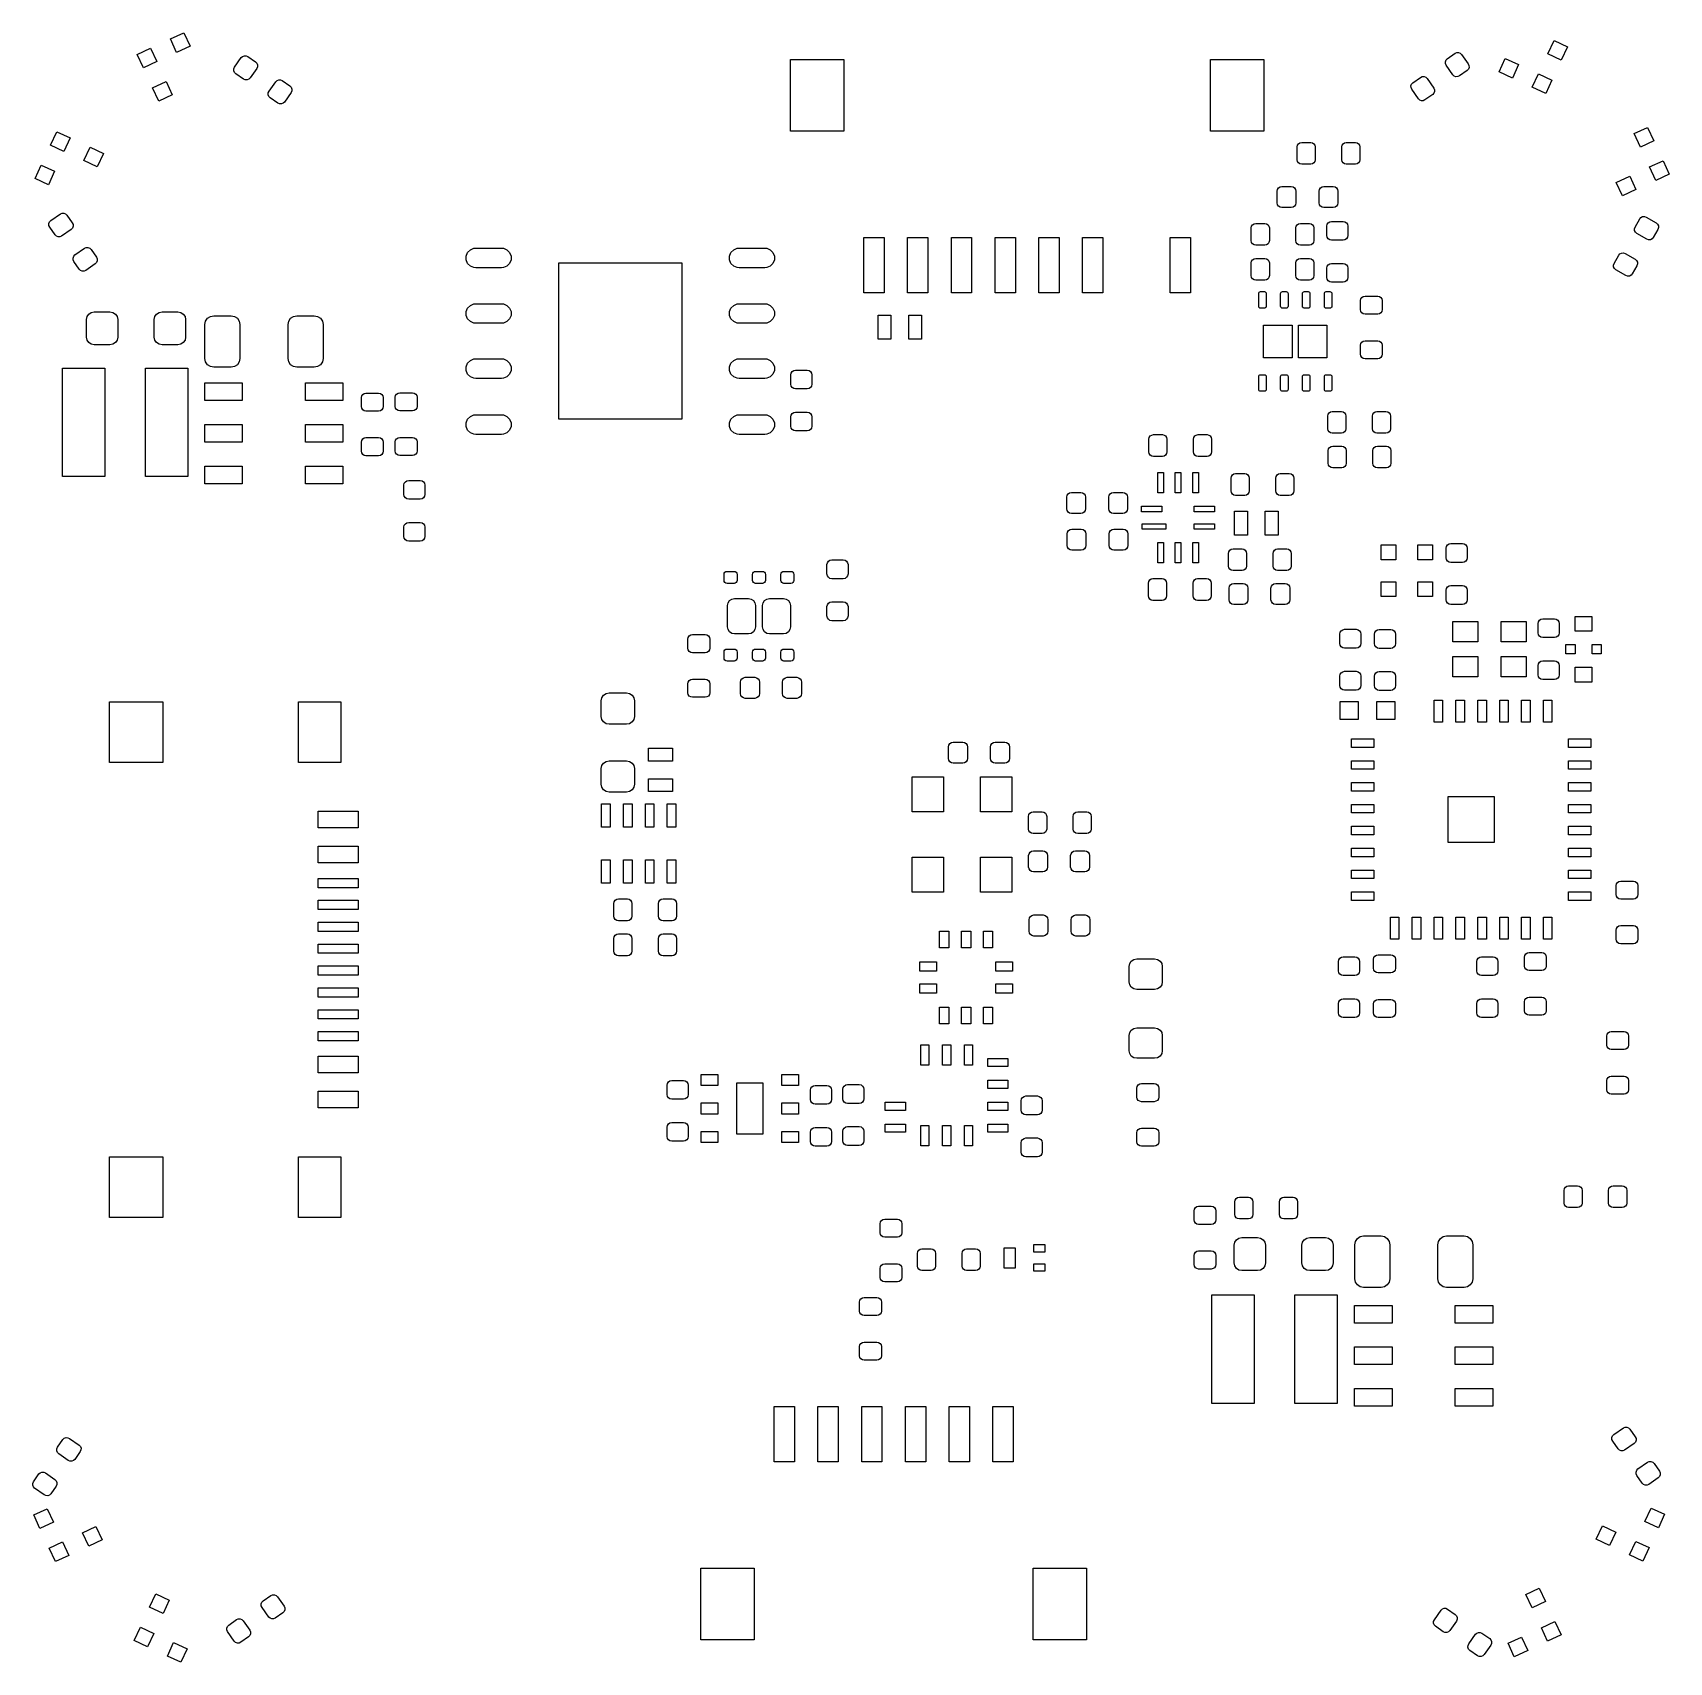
# Model space of a CAD drawing. Extents: x 45.8 to 83.2, y -183.8 to -146.6.
import ezdxf

# ---------------------------------------------------------------- set-up
doc = ezdxf.new("R2010")
doc.units = 0
doc.layers.add('BLACK', color=7, linetype='CONTINUOUS')

msp = doc.modelspace()

# ---------------------------------------------------------------- linework, layer by layer
at = {"layer": 'BLACK', "linetype": 'CONTINUOUS'}
for p, q in [((48.975413, -146.735659), (49.281746, -146.592814)), ((49.281746, -146.592814), (49.424591, -146.899147)), ((48.214114, -147.090658), (48.520447, -146.947813)), ((48.520447, -146.947813), (48.663292, -147.254146)), ((49.118258, -147.041992), (48.975413, -146.735659)), ((49.424591, -146.899147), (49.118258, -147.041992)), ((80.46356, -147.078595), (80.606405, -146.772262)), ((80.606405, -146.772262), (80.912738, -146.915107)), ((80.912738, -146.915107), (80.769893, -147.22144)), ((48.356959, -147.396991), (48.214114, -147.090658)), ((48.663292, -147.254146), (48.356959, -147.396991)), ((50.427446, -147.418461), (50.444355, -147.380033)), ((50.444355, -147.380033), (50.596696, -147.162466)), ((50.596696, -147.162466), (50.627024, -147.133434)), ((50.627024, -147.133434), (50.666153, -147.118217)), ((50.666153, -147.118217), (50.708126, -147.119134)), ((50.708126, -147.119134), (50.746554, -147.136042)), ((50.746554, -147.136042), (50.922836, -147.259476)), ((50.922836, -147.259476), (50.951868, -147.289804)), ((50.966168, -147.370905), (50.949259, -147.409333)), ((50.951868, -147.289804), (50.967084, -147.328932)), ((50.967084, -147.328932), (50.966168, -147.370905)), ((63.15, -148.845), (63.15, -147.205)), ((63.15, -147.205), (64.37, -147.205)), ((64.37, -147.205), (64.37, -148.845)), ((72.75, -148.845), (72.75, -147.205)), ((72.75, -147.205), (73.97, -147.205)), ((73.97, -147.205), (73.97, -148.845)), ((78.121297, -147.255072), (78.136513, -147.215944)), ((78.122213, -147.297045), (78.121297, -147.255072)), ((78.139122, -147.335473), (78.122213, -147.297045)), ((78.136513, -147.215944), (78.165545, -147.185616)), ((78.291463, -147.55304), (78.139122, -147.335473)), ((78.165545, -147.185616), (78.341827, -147.062182)), ((78.341827, -147.062182), (78.380255, -147.045274)), ((78.380255, -147.045274), (78.422228, -147.044357)), ((78.422228, -147.044357), (78.461357, -147.059574)), ((78.461357, -147.059574), (78.491685, -147.088606)), ((78.491685, -147.088606), (78.644026, -147.306173)), ((78.644026, -147.306173), (78.660935, -147.344601)), ((78.661851, -147.386574), (78.646635, -147.425702)), ((78.660935, -147.344601), (78.661851, -147.386574)), ((79.347262, -147.484893), (79.490107, -147.17856)), ((79.490107, -147.17856), (79.79644, -147.321405)), ((79.79644, -147.321405), (79.653595, -147.627738)), ((80.769893, -147.22144), (80.46356, -147.078595)), ((48.569113, -147.851957), (48.875446, -147.709112)), ((48.875446, -147.709112), (49.018291, -148.015445)), ((50.42653, -147.460434), (50.427446, -147.418461)), ((50.441746, -147.499562), (50.42653, -147.460434)), ((50.470778, -147.52989), (50.441746, -147.499562)), ((50.64706, -147.653324), (50.470778, -147.52989)), ((50.685488, -147.670232), (50.64706, -147.653324)), ((50.727461, -147.671149), (50.685488, -147.670232)), ((50.76659, -147.655932), (50.727461, -147.671149)), ((50.796918, -147.6269), (50.76659, -147.655932)), ((50.949259, -147.409333), (50.796918, -147.6269)), ((51.230741, -147.930667), (51.383082, -147.7131)), ((51.383082, -147.7131), (51.41341, -147.684068)), ((51.41341, -147.684068), (51.452539, -147.668851)), ((51.452539, -147.668851), (51.494512, -147.669768)), ((51.494512, -147.669768), (51.53294, -147.686676)), ((51.53294, -147.686676), (51.709222, -147.81011)), ((77.334911, -147.805706), (77.350127, -147.766578)), ((77.350127, -147.766578), (77.379159, -147.73625)), ((77.379159, -147.73625), (77.555441, -147.612816)), ((77.555441, -147.612816), (77.593869, -147.595908)), ((77.593869, -147.595908), (77.635842, -147.594991)), ((77.635842, -147.594991), (77.674971, -147.610208)), ((77.674971, -147.610208), (77.705299, -147.63924)), ((77.705299, -147.63924), (77.85764, -147.856807)), ((78.321791, -147.582072), (78.291463, -147.55304)), ((78.36092, -147.597289), (78.321791, -147.582072)), ((78.402893, -147.596372), (78.36092, -147.597289)), ((78.441321, -147.579464), (78.402893, -147.596372)), ((78.617603, -147.45603), (78.441321, -147.579464)), ((78.646635, -147.425702), (78.617603, -147.45603)), ((79.653595, -147.627738), (79.347262, -147.484893)), ((80.10856, -147.839893), (80.251405, -147.53356)), ((80.251405, -147.53356), (80.557738, -147.676405)), ((80.557738, -147.676405), (80.414893, -147.982738)), ((48.711958, -148.15829), (48.569113, -147.851957)), ((49.018291, -148.015445), (48.711958, -148.15829)), ((51.212916, -148.011068), (51.213832, -147.969095)), ((51.228132, -148.050196), (51.212916, -148.011068)), ((51.213832, -147.969095), (51.230741, -147.930667)), ((51.257164, -148.080524), (51.228132, -148.050196)), ((51.433446, -148.203958), (51.257164, -148.080524)), ((51.735645, -147.959967), (51.583304, -148.177534)), ((51.709222, -147.81011), (51.738254, -147.840438)), ((51.752554, -147.921539), (51.735645, -147.959967)), ((51.738254, -147.840438), (51.75347, -147.879566)), ((51.75347, -147.879566), (51.752554, -147.921539)), ((77.335827, -147.847679), (77.334911, -147.805706)), ((77.352736, -147.886107), (77.335827, -147.847679)), ((77.505077, -148.103674), (77.352736, -147.886107)), ((77.535405, -148.132706), (77.505077, -148.103674)), ((77.574534, -148.147923), (77.535405, -148.132706)), ((77.616507, -148.147006), (77.574534, -148.147923)), ((77.654935, -148.130098), (77.616507, -148.147006)), ((77.831217, -148.006664), (77.654935, -148.130098)), ((77.860249, -147.976336), (77.831217, -148.006664)), ((77.85764, -147.856807), (77.874549, -147.895235)), ((77.875465, -147.937208), (77.860249, -147.976336)), ((77.874549, -147.895235), (77.875465, -147.937208)), ((80.414893, -147.982738), (80.10856, -147.839893)), ((51.471874, -148.220866), (51.433446, -148.203958)), ((51.513847, -148.221783), (51.471874, -148.220866)), ((51.552976, -148.206566), (51.513847, -148.221783)), ((51.583304, -148.177534), (51.552976, -148.206566)), ((46.235412, -149.161744), (46.378257, -148.855411)), ((46.378257, -148.855411), (46.68459, -148.998256)), ((64.37, -148.845), (63.15, -148.845)), ((73.97, -148.845), (72.75, -148.845)), ((82.435091, -148.899396), (82.741424, -148.756551)), ((82.741424, -148.756551), (82.884269, -149.062884)), ((46.541745, -149.304589), (46.235412, -149.161744)), ((46.68459, -148.998256), (46.541745, -149.304589)), ((46.99671, -149.516744), (47.139555, -149.210411)), ((47.139555, -149.210411), (47.445888, -149.353256)), ((74.7332, -149.2046), (74.741071, -149.165031)), ((74.7332, -149.4954), (74.7332, -149.2046)), ((74.741071, -149.165031), (74.763485, -149.131485)), ((74.763485, -149.131485), (74.797031, -149.109071)), ((74.797031, -149.109071), (74.8366, -149.1012)), ((74.8366, -149.1012), (75.0434, -149.1012)), ((75.0434, -149.1012), (75.082969, -149.109071)), ((75.082969, -149.109071), (75.116515, -149.131485)), ((75.116515, -149.131485), (75.138929, -149.165031)), ((75.138929, -149.165031), (75.1468, -149.2046)), ((75.1468, -149.2046), (75.1468, -149.4954)), ((75.7532, -149.2046), (75.761071, -149.165031)), ((75.7532, -149.4954), (75.7532, -149.2046)), ((75.761071, -149.165031), (75.783485, -149.131485)), ((75.783485, -149.131485), (75.817031, -149.109071)), ((75.817031, -149.109071), (75.8566, -149.1012)), ((75.8566, -149.1012), (76.0634, -149.1012)), ((76.0634, -149.1012), (76.102969, -149.109071)), ((76.102969, -149.109071), (76.136515, -149.131485)), ((76.136515, -149.131485), (76.158929, -149.165031)), ((76.158929, -149.165031), (76.1668, -149.2046)), ((76.1668, -149.2046), (76.1668, -149.4954)), ((82.577936, -149.205729), (82.435091, -148.899396)), ((82.884269, -149.062884), (82.577936, -149.205729)), ((45.880412, -149.923042), (46.023257, -149.616709)), ((46.023257, -149.616709), (46.32959, -149.759554)), ((47.303043, -149.659589), (46.99671, -149.516744)), ((47.445888, -149.353256), (47.303043, -149.659589)), ((74.741071, -149.534969), (74.7332, -149.4954)), ((74.763485, -149.568515), (74.741071, -149.534969)), ((74.797031, -149.590929), (74.763485, -149.568515)), ((74.8366, -149.5988), (74.797031, -149.590929)), ((75.0434, -149.5988), (74.8366, -149.5988)), ((75.082969, -149.590929), (75.0434, -149.5988)), ((75.116515, -149.568515), (75.082969, -149.590929)), ((75.138929, -149.534969), (75.116515, -149.568515)), ((75.1468, -149.4954), (75.138929, -149.534969)), ((75.761071, -149.534969), (75.7532, -149.4954)), ((75.783485, -149.568515), (75.761071, -149.534969)), ((75.817031, -149.590929), (75.783485, -149.568515)), ((75.8566, -149.5988), (75.817031, -149.590929)), ((76.0634, -149.5988), (75.8566, -149.5988)), ((76.102969, -149.590929), (76.0634, -149.5988)), ((76.136515, -149.568515), (76.102969, -149.590929)), ((76.158929, -149.534969), (76.136515, -149.568515)), ((76.1668, -149.4954), (76.158929, -149.534969)), ((82.79009, -149.660695), (83.096423, -149.51785)), ((83.096423, -149.51785), (83.239268, -149.824183)), ((46.186745, -150.065887), (45.880412, -149.923042)), ((46.32959, -149.759554), (46.186745, -150.065887)), ((82.028791, -150.015694), (82.335124, -149.872849)), ((82.171636, -150.322027), (82.028791, -150.015694)), ((82.335124, -149.872849), (82.477969, -150.179182)), ((82.932935, -149.967028), (82.79009, -149.660695)), ((83.239268, -149.824183), (82.932935, -149.967028)), ((74.2748, -150.2172), (74.282991, -150.176023)), ((74.2748, -150.4828), (74.2748, -150.2172)), ((74.282991, -150.176023), (74.306315, -150.141115)), ((74.306315, -150.141115), (74.341223, -150.117791)), ((74.341223, -150.117791), (74.3824, -150.1096)), ((74.3824, -150.1096), (74.5976, -150.1096)), ((74.5976, -150.1096), (74.638777, -150.117791)), ((74.638777, -150.117791), (74.673685, -150.141115)), ((74.673685, -150.141115), (74.697009, -150.176023)), ((74.697009, -150.176023), (74.7052, -150.2172)), ((74.7052, -150.2172), (74.7052, -150.4828)), ((75.2348, -150.2172), (75.242991, -150.176023)), ((75.2348, -150.4828), (75.2348, -150.2172)), ((75.242991, -150.176023), (75.266315, -150.141115)), ((75.266315, -150.141115), (75.301223, -150.117791)), ((75.301223, -150.117791), (75.3424, -150.1096)), ((75.3424, -150.1096), (75.5576, -150.1096)), ((75.5576, -150.1096), (75.598777, -150.117791)), ((75.598777, -150.117791), (75.633685, -150.141115)), ((75.633685, -150.141115), (75.657009, -150.176023)), ((75.657009, -150.176023), (75.6652, -150.2172)), ((75.6652, -150.2172), (75.6652, -150.4828)), ((82.477969, -150.179182), (82.171636, -150.322027)), ((46.242466, -150.886695), (46.460033, -150.734354)), ((46.460033, -150.734354), (46.498461, -150.717445)), ((46.498461, -150.717445), (46.540434, -150.716529)), ((46.540434, -150.716529), (46.579562, -150.731745)), ((46.579562, -150.731745), (46.60989, -150.760777)), ((46.60989, -150.760777), (46.733324, -150.937059)), ((74.282991, -150.523977), (74.2748, -150.4828)), ((74.306315, -150.558885), (74.282991, -150.523977)), ((74.341223, -150.582209), (74.306315, -150.558885)), ((74.3824, -150.5904), (74.341223, -150.582209)), ((74.5976, -150.5904), (74.3824, -150.5904)), ((74.638777, -150.582209), (74.5976, -150.5904)), ((74.673685, -150.558885), (74.638777, -150.582209)), ((74.697009, -150.523977), (74.673685, -150.558885)), ((74.7052, -150.4828), (74.697009, -150.523977)), ((75.242991, -150.523977), (75.2348, -150.4828)), ((75.266315, -150.558885), (75.242991, -150.523977)), ((75.301223, -150.582209), (75.266315, -150.558885)), ((75.3424, -150.5904), (75.301223, -150.582209)), ((75.5576, -150.5904), (75.3424, -150.5904)), ((75.598777, -150.582209), (75.5576, -150.5904)), ((75.633685, -150.558885), (75.598777, -150.582209)), ((75.657009, -150.523977), (75.633685, -150.558885)), ((75.6652, -150.4828), (75.657009, -150.523977)), ((46.198217, -150.956152), (46.213434, -150.917023)), ((46.199134, -150.998125), (46.198217, -150.956152)), ((46.216042, -151.036553), (46.199134, -150.998125)), ((46.213434, -150.917023), (46.242466, -150.886695)), ((46.339476, -151.212835), (46.216042, -151.036553)), ((46.7069, -151.086917), (46.489333, -151.239258)), ((46.735932, -151.056589), (46.7069, -151.086917)), ((46.733324, -150.937059), (46.750232, -150.975487)), ((46.751149, -151.01746), (46.735932, -151.056589)), ((46.750232, -150.975487), (46.751149, -151.01746)), ((73.6832, -151.0546), (73.691071, -151.015031)), ((73.6832, -151.3454), (73.6832, -151.0546)), ((73.691071, -151.015031), (73.713485, -150.981485)), ((73.713485, -150.981485), (73.747031, -150.959071)), ((73.747031, -150.959071), (73.7866, -150.9512)), ((73.7866, -150.9512), (73.9934, -150.9512)), ((73.9934, -150.9512), (74.032969, -150.959071)), ((74.032969, -150.959071), (74.066515, -150.981485)), ((74.066515, -150.981485), (74.088929, -151.015031)), ((74.088929, -151.015031), (74.0968, -151.0546)), ((74.0968, -151.0546), (74.0968, -151.3454)), ((74.7032, -151.0546), (74.711071, -151.015031)), ((74.7032, -151.3454), (74.7032, -151.0546)), ((74.711071, -151.015031), (74.733485, -150.981485)), ((74.733485, -150.981485), (74.767031, -150.959071)), ((74.767031, -150.959071), (74.8066, -150.9512)), ((74.8066, -150.9512), (75.0134, -150.9512)), ((75.0134, -150.9512), (75.052969, -150.959071)), ((75.052969, -150.959071), (75.086515, -150.981485)), ((75.086515, -150.981485), (75.108929, -151.015031)), ((75.108929, -151.015031), (75.1168, -151.0546)), ((75.1168, -151.0546), (75.1168, -151.3454)), ((75.4096, -151.0124), (75.417791, -150.971223)), ((75.4096, -151.2276), (75.4096, -151.0124)), ((75.417791, -150.971223), (75.441115, -150.936315)), ((75.441115, -150.936315), (75.476023, -150.912991)), ((75.476023, -150.912991), (75.5172, -150.9048)), ((75.5172, -150.9048), (75.7828, -150.9048)), ((75.7828, -150.9048), (75.823977, -150.912991)), ((75.823977, -150.912991), (75.858885, -150.936315)), ((75.858885, -150.936315), (75.882209, -150.971223)), ((75.882209, -150.971223), (75.8904, -151.0124)), ((75.8904, -151.0124), (75.8904, -151.2276)), ((82.442894, -151.073188), (82.456388, -151.033432)), ((82.445639, -151.115081), (82.442894, -151.073188)), ((82.464208, -151.152735), (82.445639, -151.115081)), ((82.456388, -151.033432), (82.563988, -150.847064)), ((82.563988, -150.847064), (82.591671, -150.815499)), ((82.591671, -150.815499), (82.629324, -150.79693)), ((82.629324, -150.79693), (82.671217, -150.794184)), ((82.671217, -150.794184), (82.710973, -150.807679)), ((82.710973, -150.807679), (82.940989, -150.940479)), ((82.980374, -151.087464), (82.872774, -151.273832)), ((82.940989, -150.940479), (82.972554, -150.968161)), ((82.972554, -150.968161), (82.991123, -151.005815)), ((82.993868, -151.047708), (82.980374, -151.087464)), ((82.991123, -151.005815), (82.993868, -151.047708)), ((46.369804, -151.241867), (46.339476, -151.212835)), ((46.408932, -151.257083), (46.369804, -151.241867)), ((46.450905, -151.256167), (46.408932, -151.257083)), ((46.489333, -151.239258), (46.450905, -151.256167)), ((47.010667, -151.520742), (47.049095, -151.503833)), ((47.049095, -151.503833), (47.091068, -151.502917)), ((47.091068, -151.502917), (47.130196, -151.518133)), ((64.828, -152.536), (64.828, -151.274)), ((64.828, -151.274), (65.292, -151.274)), ((65.292, -151.274), (65.292, -152.536)), ((65.828, -152.536), (65.828, -151.274)), ((65.828, -151.274), (66.292, -151.274)), ((66.292, -151.274), (66.292, -152.536)), ((66.828, -152.536), (66.828, -151.274)), ((66.828, -151.274), (67.292, -151.274)), ((67.292, -151.274), (67.292, -152.536)), ((67.828, -152.536), (67.828, -151.274)), ((67.828, -151.274), (68.292, -151.274)), ((68.292, -151.274), (68.292, -152.536)), ((68.828, -152.536), (68.828, -151.274)), ((68.828, -151.274), (69.292, -151.274)), ((69.292, -151.274), (69.292, -152.536)), ((69.828, -152.536), (69.828, -151.274)), ((69.828, -151.274), (70.292, -151.274)), ((70.292, -151.274), (70.292, -152.536)), ((71.828, -152.536), (71.828, -151.274)), ((71.828, -151.274), (72.292, -151.274)), ((72.292, -151.274), (72.292, -152.536)), ((73.691071, -151.384969), (73.6832, -151.3454)), ((73.713485, -151.418515), (73.691071, -151.384969)), ((73.747031, -151.440929), (73.713485, -151.418515)), ((73.7866, -151.4488), (73.747031, -151.440929)), ((73.9934, -151.4488), (73.7866, -151.4488)), ((74.032969, -151.440929), (73.9934, -151.4488)), ((74.066515, -151.418515), (74.032969, -151.440929)), ((74.088929, -151.384969), (74.066515, -151.418515)), ((74.0968, -151.3454), (74.088929, -151.384969)), ((74.711071, -151.384969), (74.7032, -151.3454)), ((74.733485, -151.418515), (74.711071, -151.384969)), ((74.767031, -151.440929), (74.733485, -151.418515)), ((74.8066, -151.4488), (74.767031, -151.440929)), ((75.0134, -151.4488), (74.8066, -151.4488)), ((75.052969, -151.440929), (75.0134, -151.4488)), ((75.086515, -151.418515), (75.052969, -151.440929)), ((75.108929, -151.384969), (75.086515, -151.418515)), ((75.1168, -151.3454), (75.108929, -151.384969)), ((75.417791, -151.268777), (75.4096, -151.2276)), ((75.441115, -151.303685), (75.417791, -151.268777)), ((75.476023, -151.327009), (75.441115, -151.303685)), ((75.5172, -151.3352), (75.476023, -151.327009)), ((75.7828, -151.3352), (75.5172, -151.3352)), ((75.823977, -151.327009), (75.7828, -151.3352)), ((75.858885, -151.303685), (75.823977, -151.327009)), ((75.882209, -151.268777), (75.858885, -151.303685)), ((75.8904, -151.2276), (75.882209, -151.268777)), ((82.495773, -151.180417), (82.464208, -151.152735)), ((82.725789, -151.313217), (82.495773, -151.180417)), ((82.765545, -151.326712), (82.725789, -151.313217)), ((82.807438, -151.323966), (82.765545, -151.326712)), ((82.845091, -151.305397), (82.807438, -151.323966)), ((82.872774, -151.273832), (82.845091, -151.305397)), ((46.748851, -151.74254), (46.764068, -151.703411)), ((46.749768, -151.784513), (46.748851, -151.74254)), ((46.766676, -151.822941), (46.749768, -151.784513)), ((46.764068, -151.703411), (46.7931, -151.673083)), ((46.89011, -151.999223), (46.766676, -151.822941)), ((46.7931, -151.673083), (47.010667, -151.520742)), ((47.257534, -151.873305), (47.039967, -152.025646)), ((47.130196, -151.518133), (47.160524, -151.547165)), ((47.160524, -151.547165), (47.283958, -151.723447)), ((47.286566, -151.842977), (47.257534, -151.873305)), ((47.283958, -151.723447), (47.300866, -151.761875)), ((47.301783, -151.803848), (47.286566, -151.842977)), ((47.300866, -151.761875), (47.301783, -151.803848)), ((55.736696, -151.696378), (55.770083, -151.615774)), ((55.736696, -151.783622), (55.736696, -151.696378)), ((55.770083, -151.864226), (55.736696, -151.783622)), ((55.770083, -151.615774), (55.831774, -151.554083)), ((55.831774, -151.925917), (55.770083, -151.864226)), ((55.831774, -151.554083), (55.912378, -151.520696)), ((55.912378, -151.520696), (55.956, -151.5164)), ((55.956, -151.5164), (56.544, -151.5164)), ((56.544, -151.5164), (56.587622, -151.520696)), ((56.587622, -151.520696), (56.668226, -151.554083)), ((56.668226, -151.554083), (56.729917, -151.615774)), ((56.729917, -151.864226), (56.668226, -151.925917)), ((56.729917, -151.615774), (56.763304, -151.696378)), ((56.763304, -151.783622), (56.729917, -151.864226)), ((56.763304, -151.696378), (56.763304, -151.783622)), ((57.852, -155.426), (57.852, -151.854)), ((57.852, -151.854), (60.668, -151.854)), ((60.668, -151.854), (60.668, -155.426)), ((61.756696, -151.696378), (61.790083, -151.615774)), ((61.756696, -151.783622), (61.756696, -151.696378)), ((61.790083, -151.864226), (61.756696, -151.783622)), ((61.790083, -151.615774), (61.851774, -151.554083)), ((61.851774, -151.925917), (61.790083, -151.864226)), ((61.851774, -151.554083), (61.932378, -151.520696)), ((61.932378, -151.520696), (61.976, -151.5164)), ((61.976, -151.5164), (62.564, -151.5164)), ((62.564, -151.5164), (62.607622, -151.520696)), ((62.607622, -151.520696), (62.688226, -151.554083)), ((62.688226, -151.554083), (62.749917, -151.615774)), ((62.749917, -151.864226), (62.688226, -151.925917)), ((62.749917, -151.615774), (62.783304, -151.696378)), ((62.783304, -151.783622), (62.749917, -151.864226)), ((62.783304, -151.696378), (62.783304, -151.783622)), ((73.6832, -151.8546), (73.691071, -151.815031)), ((73.6832, -152.1454), (73.6832, -151.8546)), ((73.691071, -151.815031), (73.713485, -151.781485)), ((73.713485, -151.781485), (73.747031, -151.759071)), ((73.747031, -151.759071), (73.7866, -151.7512)), ((73.7866, -151.7512), (73.9934, -151.7512)), ((73.9934, -151.7512), (74.032969, -151.759071)), ((74.032969, -151.759071), (74.066515, -151.781485)), ((74.066515, -151.781485), (74.088929, -151.815031)), ((74.088929, -151.815031), (74.0968, -151.8546)), ((74.0968, -151.8546), (74.0968, -152.1454)), ((74.7032, -151.8546), (74.711071, -151.815031)), ((74.7032, -152.1454), (74.7032, -151.8546)), ((74.711071, -151.815031), (74.733485, -151.781485)), ((74.733485, -151.781485), (74.767031, -151.759071)), ((74.767031, -151.759071), (74.8066, -151.7512)), ((74.8066, -151.7512), (75.0134, -151.7512)), ((75.0134, -151.7512), (75.052969, -151.759071)), ((75.052969, -151.759071), (75.086515, -151.781485)), ((75.086515, -151.781485), (75.108929, -151.815031)), ((75.108929, -151.815031), (75.1168, -151.8546)), ((75.1168, -151.8546), (75.1168, -152.1454)), ((75.441115, -151.896315), (75.476023, -151.872991)), ((75.476023, -151.872991), (75.5172, -151.8648)), ((75.5172, -151.8648), (75.7828, -151.8648)), ((75.7828, -151.8648), (75.823977, -151.872991)), ((75.823977, -151.872991), (75.858885, -151.896315)), ((81.962894, -151.904572), (81.976388, -151.864816)), ((81.976388, -151.864816), (82.083988, -151.678448)), ((82.083988, -151.678448), (82.111671, -151.646883)), ((82.111671, -151.646883), (82.149324, -151.628314)), ((82.149324, -151.628314), (82.191217, -151.625568)), ((82.191217, -151.625568), (82.230973, -151.639063)), ((82.230973, -151.639063), (82.460989, -151.771863)), ((82.460989, -151.771863), (82.492554, -151.799545)), ((82.492554, -151.799545), (82.511123, -151.837199)), ((82.513868, -151.879092), (82.500374, -151.918848)), ((82.511123, -151.837199), (82.513868, -151.879092)), ((46.920438, -152.028255), (46.89011, -151.999223)), ((46.959566, -152.043471), (46.920438, -152.028255)), ((47.001539, -152.042555), (46.959566, -152.043471)), ((47.039967, -152.025646), (47.001539, -152.042555)), ((55.912378, -151.959304), (55.831774, -151.925917)), ((55.956, -151.9636), (55.912378, -151.959304)), ((56.544, -151.9636), (55.956, -151.9636)), ((56.587622, -151.959304), (56.544, -151.9636)), ((56.668226, -151.925917), (56.587622, -151.959304)), ((61.932378, -151.959304), (61.851774, -151.925917)), ((61.976, -151.9636), (61.932378, -151.959304)), ((62.564, -151.9636), (61.976, -151.9636)), ((62.607622, -151.959304), (62.564, -151.9636)), ((62.688226, -151.925917), (62.607622, -151.959304)), ((73.691071, -152.184969), (73.6832, -152.1454)), ((73.713485, -152.218515), (73.691071, -152.184969)), ((73.747031, -152.240929), (73.713485, -152.218515)), ((73.7866, -152.2488), (73.747031, -152.240929)), ((73.9934, -152.2488), (73.7866, -152.2488)), ((74.032969, -152.240929), (73.9934, -152.2488)), ((74.066515, -152.218515), (74.032969, -152.240929)), ((74.088929, -152.184969), (74.066515, -152.218515)), ((74.0968, -152.1454), (74.088929, -152.184969)), ((74.711071, -152.184969), (74.7032, -152.1454)), ((74.733485, -152.218515), (74.711071, -152.184969)), ((74.767031, -152.240929), (74.733485, -152.218515)), ((74.8066, -152.2488), (74.767031, -152.240929)), ((75.0134, -152.2488), (74.8066, -152.2488)), ((75.052969, -152.240929), (75.0134, -152.2488)), ((75.086515, -152.218515), (75.052969, -152.240929)), ((75.108929, -152.184969), (75.086515, -152.218515)), ((75.1168, -152.1454), (75.108929, -152.184969)), ((75.4096, -151.9724), (75.417791, -151.931223)), ((75.4096, -152.1876), (75.4096, -151.9724)), ((75.417791, -152.228777), (75.4096, -152.1876)), ((75.417791, -151.931223), (75.441115, -151.896315)), ((75.441115, -152.263685), (75.417791, -152.228777)), ((75.858885, -151.896315), (75.882209, -151.931223)), ((75.882209, -152.228777), (75.858885, -152.263685)), ((75.882209, -151.931223), (75.8904, -151.9724)), ((75.8904, -152.1876), (75.882209, -152.228777)), ((75.8904, -151.9724), (75.8904, -152.1876)), ((81.965639, -151.946465), (81.962894, -151.904572)), ((81.984208, -151.984119), (81.965639, -151.946465)), ((82.015773, -152.011801), (81.984208, -151.984119)), ((82.245789, -152.144601), (82.015773, -152.011801)), ((82.285545, -152.158096), (82.245789, -152.144601)), ((82.327438, -152.15535), (82.285545, -152.158096)), ((82.365091, -152.136781), (82.327438, -152.15535)), ((82.392774, -152.105216), (82.365091, -152.136781)), ((82.500374, -151.918848), (82.392774, -152.105216)), ((65.292, -152.536), (64.828, -152.536)), ((66.292, -152.536), (65.828, -152.536)), ((67.292, -152.536), (66.828, -152.536)), ((68.292, -152.536), (67.828, -152.536)), ((69.292, -152.536), (68.828, -152.536)), ((70.292, -152.536), (69.828, -152.536)), ((72.292, -152.536), (71.828, -152.536)), ((73.855, -152.5515), (73.858235, -152.535236)), ((73.855, -152.8465), (73.855, -152.5515)), ((73.858235, -152.535236), (73.867448, -152.521448)), ((73.867448, -152.521448), (73.881236, -152.512235)), ((73.881236, -152.512235), (73.8975, -152.509)), ((73.8975, -152.509), (73.9825, -152.509)), ((73.9825, -152.509), (73.998764, -152.512235)), ((73.998764, -152.512235), (74.012552, -152.521448)), ((74.012552, -152.521448), (74.021765, -152.535236)), ((74.021765, -152.535236), (74.025, -152.5515)), ((74.025, -152.5515), (74.025, -152.8465)), ((74.355, -152.5515), (74.358235, -152.535236)), ((74.355, -152.8465), (74.355, -152.5515)), ((74.358235, -152.535236), (74.367448, -152.521448)), ((74.367448, -152.521448), (74.381236, -152.512235)), ((74.381236, -152.512235), (74.3975, -152.509)), ((74.3975, -152.509), (74.4825, -152.509)), ((74.4825, -152.509), (74.498764, -152.512235)), ((74.498764, -152.512235), (74.512552, -152.521448)), ((74.512552, -152.521448), (74.521765, -152.535236)), ((74.521765, -152.535236), (74.525, -152.5515)), ((74.525, -152.5515), (74.525, -152.8465)), ((74.855, -152.5515), (74.858235, -152.535236)), ((74.855, -152.8465), (74.855, -152.5515)), ((74.858235, -152.535236), (74.867448, -152.521448)), ((74.867448, -152.521448), (74.881236, -152.512235)), ((74.881236, -152.512235), (74.8975, -152.509)), ((74.8975, -152.509), (74.9825, -152.509)), ((74.9825, -152.509), (74.998764, -152.512235)), ((74.998764, -152.512235), (75.012552, -152.521448)), ((75.012552, -152.521448), (75.021765, -152.535236)), ((75.021765, -152.535236), (75.025, -152.5515)), ((75.025, -152.5515), (75.025, -152.8465)), ((75.355, -152.5515), (75.358235, -152.535236)), ((75.355, -152.8465), (75.355, -152.5515)), ((75.358235, -152.535236), (75.367448, -152.521448)), ((75.367448, -152.521448), (75.381236, -152.512235)), ((75.381236, -152.512235), (75.3975, -152.509)), ((75.3975, -152.509), (75.4825, -152.509)), ((75.476023, -152.287009), (75.441115, -152.263685)), ((75.5172, -152.2952), (75.476023, -152.287009)), ((75.4825, -152.509), (75.498764, -152.512235)), ((75.498764, -152.512235), (75.512552, -152.521448)), ((75.512552, -152.521448), (75.521765, -152.535236)), ((75.7828, -152.2952), (75.5172, -152.2952)), ((75.521765, -152.535236), (75.525, -152.5515)), ((75.525, -152.5515), (75.525, -152.8465)), ((75.823977, -152.287009), (75.7828, -152.2952)), ((75.858885, -152.263685), (75.823977, -152.287009)), ((76.211485, -152.642485), (76.245031, -152.620071)), ((76.245031, -152.620071), (76.2846, -152.6122)), ((76.2846, -152.6122), (76.5754, -152.6122)), ((76.5754, -152.6122), (76.614969, -152.620071)), ((76.614969, -152.620071), (76.648515, -152.642485)), ((47.109428, -153.023428), (47.1675, -152.984626)), ((47.1675, -152.984626), (47.236, -152.971)), ((47.236, -152.971), (47.594, -152.971)), ((47.594, -152.971), (47.6625, -152.984626)), ((47.6625, -152.984626), (47.720572, -153.023428)), ((48.659428, -153.023428), (48.7175, -152.984626)), ((48.7175, -152.984626), (48.786, -152.971)), ((48.786, -152.971), (49.144, -152.971)), ((49.144, -152.971), (49.2125, -152.984626)), ((49.2125, -152.984626), (49.270572, -153.023428)), ((55.736696, -152.966378), (55.770083, -152.885774)), ((55.736696, -153.053622), (55.736696, -152.966378)), ((55.770083, -152.885774), (55.831774, -152.824083)), ((55.831774, -152.824083), (55.912378, -152.790696)), ((55.912378, -152.790696), (55.956, -152.7864)), ((55.956, -152.7864), (56.544, -152.7864)), ((56.544, -152.7864), (56.587622, -152.790696)), ((56.587622, -152.790696), (56.668226, -152.824083)), ((56.668226, -152.824083), (56.729917, -152.885774)), ((56.729917, -152.885774), (56.763304, -152.966378)), ((56.763304, -152.966378), (56.763304, -153.053622)), ((61.756696, -152.966378), (61.790083, -152.885774)), ((61.756696, -153.053622), (61.756696, -152.966378)), ((61.790083, -152.885774), (61.851774, -152.824083)), ((61.851774, -152.824083), (61.932378, -152.790696)), ((61.932378, -152.790696), (61.976, -152.7864)), ((61.976, -152.7864), (62.564, -152.7864)), ((62.564, -152.7864), (62.607622, -152.790696)), ((62.607622, -152.790696), (62.688226, -152.824083)), ((62.688226, -152.824083), (62.749917, -152.885774)), ((62.749917, -152.885774), (62.783304, -152.966378)), ((62.783304, -152.966378), (62.783304, -153.053622)), ((73.858235, -152.862764), (73.855, -152.8465)), ((73.867448, -152.876552), (73.858235, -152.862764)), ((73.881236, -152.885765), (73.867448, -152.876552)), ((73.8975, -152.889), (73.881236, -152.885765)), ((73.9825, -152.889), (73.8975, -152.889)), ((73.998764, -152.885765), (73.9825, -152.889)), ((74.012552, -152.876552), (73.998764, -152.885765)), ((74.021765, -152.862764), (74.012552, -152.876552)), ((74.025, -152.8465), (74.021765, -152.862764)), ((74.358235, -152.862764), (74.355, -152.8465)), ((74.367448, -152.876552), (74.358235, -152.862764)), ((74.381236, -152.885765), (74.367448, -152.876552)), ((74.3975, -152.889), (74.381236, -152.885765)), ((74.4825, -152.889), (74.3975, -152.889)), ((74.498764, -152.885765), (74.4825, -152.889)), ((74.512552, -152.876552), (74.498764, -152.885765)), ((74.521765, -152.862764), (74.512552, -152.876552)), ((74.525, -152.8465), (74.521765, -152.862764)), ((74.858235, -152.862764), (74.855, -152.8465)), ((74.867448, -152.876552), (74.858235, -152.862764)), ((74.881236, -152.885765), (74.867448, -152.876552)), ((74.8975, -152.889), (74.881236, -152.885765)), ((74.9825, -152.889), (74.8975, -152.889)), ((74.998764, -152.885765), (74.9825, -152.889)), ((75.012552, -152.876552), (74.998764, -152.885765)), ((75.021765, -152.862764), (75.012552, -152.876552)), ((75.025, -152.8465), (75.021765, -152.862764)), ((75.358235, -152.862764), (75.355, -152.8465)), ((75.367448, -152.876552), (75.358235, -152.862764)), ((75.381236, -152.885765), (75.367448, -152.876552)), ((75.3975, -152.889), (75.381236, -152.885765)), ((75.4825, -152.889), (75.3975, -152.889)), ((75.498764, -152.885765), (75.4825, -152.889)), ((75.512552, -152.876552), (75.498764, -152.885765)), ((75.521765, -152.862764), (75.512552, -152.876552)), ((75.525, -152.8465), (75.521765, -152.862764)), ((76.1812, -152.7156), (76.189071, -152.676031)), ((76.1812, -152.9224), (76.1812, -152.7156)), ((76.189071, -152.961969), (76.1812, -152.9224)), ((76.189071, -152.676031), (76.211485, -152.642485)), ((76.211485, -152.995515), (76.189071, -152.961969)), ((76.245031, -153.017929), (76.211485, -152.995515)), ((76.648515, -152.995515), (76.614969, -153.017929)), ((76.648515, -152.642485), (76.670929, -152.676031)), ((76.670929, -152.961969), (76.648515, -152.995515)), ((76.670929, -152.676031), (76.6788, -152.7156)), ((76.6788, -152.9224), (76.670929, -152.961969)), ((76.6788, -152.7156), (76.6788, -152.9224)), ((47.057, -153.15), (47.070626, -153.0815)), ((47.057, -153.55), (47.057, -153.15)), ((47.070626, -153.0815), (47.109428, -153.023428)), ((47.720572, -153.023428), (47.759374, -153.0815)), ((47.759374, -153.0815), (47.773, -153.15)), ((47.773, -153.15), (47.773, -153.55)), ((48.607, -153.15), (48.620626, -153.0815)), ((48.607, -153.55), (48.607, -153.15)), ((48.620626, -153.0815), (48.659428, -153.023428)), ((49.270572, -153.023428), (49.309374, -153.0815)), ((49.309374, -153.0815), (49.323, -153.15)), ((49.323, -153.15), (49.323, -153.55)), ((49.765, -153.261), (49.780224, -153.184463)), ((49.765, -154.039), (49.765, -153.261)), ((49.780224, -153.184463), (49.823579, -153.119579)), ((49.823579, -153.119579), (49.888463, -153.076224)), ((49.888463, -153.076224), (49.965, -153.061)), ((49.965, -153.061), (50.365, -153.061)), ((50.365, -153.061), (50.441537, -153.076224)), ((50.441537, -153.076224), (50.506421, -153.119579)), ((50.506421, -153.119579), (50.549776, -153.184463)), ((50.549776, -153.184463), (50.565, -153.261)), ((50.565, -153.261), (50.565, -154.039)), ((51.665, -153.261), (51.680224, -153.184463)), ((51.665, -154.039), (51.665, -153.261)), ((51.680224, -153.184463), (51.723579, -153.119579)), ((51.723579, -153.119579), (51.788463, -153.076224)), ((51.788463, -153.076224), (51.865, -153.061)), ((51.865, -153.061), (52.265, -153.061)), ((52.265, -153.061), (52.341537, -153.076224)), ((52.341537, -153.076224), (52.406421, -153.119579)), ((52.406421, -153.119579), (52.449776, -153.184463)), ((52.449776, -153.184463), (52.465, -153.261)), ((52.465, -153.261), (52.465, -154.039)), ((55.770083, -153.134226), (55.736696, -153.053622)), ((55.831774, -153.195917), (55.770083, -153.134226)), ((55.912378, -153.229304), (55.831774, -153.195917)), ((55.956, -153.2336), (55.912378, -153.229304)), ((56.544, -153.2336), (55.956, -153.2336)), ((56.587622, -153.229304), (56.544, -153.2336)), ((56.668226, -153.195917), (56.587622, -153.229304)), ((56.729917, -153.134226), (56.668226, -153.195917)), ((56.763304, -153.053622), (56.729917, -153.134226)), ((61.790083, -153.134226), (61.756696, -153.053622)), ((61.851774, -153.195917), (61.790083, -153.134226)), ((61.932378, -153.229304), (61.851774, -153.195917)), ((61.976, -153.2336), (61.932378, -153.229304)), ((62.564, -153.2336), (61.976, -153.2336)), ((62.607622, -153.229304), (62.564, -153.2336)), ((62.688226, -153.195917), (62.607622, -153.229304)), ((62.749917, -153.134226), (62.688226, -153.195917)), ((62.783304, -153.053622), (62.749917, -153.134226)), ((65.152, -153.594), (65.152, -153.046)), ((65.152, -153.046), (65.448, -153.046)), ((65.448, -153.046), (65.448, -153.594)), ((65.852, -153.594), (65.852, -153.046)), ((65.852, -153.046), (66.148, -153.046)), ((66.148, -153.046), (66.148, -153.594)), ((73.965, -154.024), (73.965, -153.274)), ((73.965, -153.274), (74.615, -153.274)), ((74.615, -153.274), (74.615, -154.024)), ((74.765, -154.024), (74.765, -153.274)), ((74.765, -153.274), (75.415, -153.274)), ((75.415, -153.274), (75.415, -154.024)), ((76.2846, -153.0258), (76.245031, -153.017929)), ((76.5754, -153.0258), (76.2846, -153.0258)), ((76.614969, -153.017929), (76.5754, -153.0258)), ((47.070626, -153.6185), (47.057, -153.55)), ((47.109428, -153.676572), (47.070626, -153.6185)), ((47.1675, -153.715374), (47.109428, -153.676572)), ((47.236, -153.729), (47.1675, -153.715374)), ((47.594, -153.729), (47.236, -153.729)), ((47.6625, -153.715374), (47.594, -153.729)), ((47.720572, -153.676572), (47.6625, -153.715374)), ((47.759374, -153.6185), (47.720572, -153.676572)), ((47.773, -153.55), (47.759374, -153.6185)), ((48.620626, -153.6185), (48.607, -153.55)), ((48.659428, -153.676572), (48.620626, -153.6185)), ((48.7175, -153.715374), (48.659428, -153.676572)), ((48.786, -153.729), (48.7175, -153.715374)), ((49.144, -153.729), (48.786, -153.729)), ((49.2125, -153.715374), (49.144, -153.729)), ((49.270572, -153.676572), (49.2125, -153.715374)), ((49.309374, -153.6185), (49.270572, -153.676572)), ((49.323, -153.55), (49.309374, -153.6185)), ((65.448, -153.594), (65.152, -153.594)), ((66.148, -153.594), (65.852, -153.594)), ((76.1812, -153.7356), (76.189071, -153.696031)), ((76.1812, -153.9424), (76.1812, -153.7356)), ((76.189071, -153.696031), (76.211485, -153.662485)), ((76.211485, -153.662485), (76.245031, -153.640071)), ((76.245031, -153.640071), (76.2846, -153.6322)), ((76.2846, -153.6322), (76.5754, -153.6322)), ((76.5754, -153.6322), (76.614969, -153.640071)), ((76.614969, -153.640071), (76.648515, -153.662485)), ((76.648515, -153.662485), (76.670929, -153.696031)), ((76.670929, -153.696031), (76.6788, -153.7356)), ((76.6788, -153.7356), (76.6788, -153.9424)), ((49.780224, -154.115537), (49.765, -154.039)), ((49.823579, -154.180421), (49.780224, -154.115537)), ((50.549776, -154.115537), (50.506421, -154.180421)), ((50.565, -154.039), (50.549776, -154.115537)), ((51.680224, -154.115537), (51.665, -154.039)), ((51.723579, -154.180421), (51.680224, -154.115537)), ((52.449776, -154.115537), (52.406421, -154.180421)), ((52.465, -154.039), (52.449776, -154.115537)), ((55.770083, -154.145774), (55.831774, -154.084083)), ((55.831774, -154.084083), (55.912378, -154.050696)), ((55.912378, -154.050696), (55.956, -154.0464)), ((55.956, -154.0464), (56.544, -154.0464)), ((56.544, -154.0464), (56.587622, -154.050696)), ((56.587622, -154.050696), (56.668226, -154.084083)), ((56.668226, -154.084083), (56.729917, -154.145774)), ((61.790083, -154.145774), (61.851774, -154.084083)), ((61.851774, -154.084083), (61.932378, -154.050696)), ((61.932378, -154.050696), (61.976, -154.0464)), ((61.976, -154.0464), (62.564, -154.0464)), ((62.564, -154.0464), (62.607622, -154.050696)), ((62.607622, -154.050696), (62.688226, -154.084083)), ((62.688226, -154.084083), (62.749917, -154.145774)), ((74.615, -154.024), (73.965, -154.024)), ((75.415, -154.024), (74.765, -154.024)), ((76.189071, -153.981969), (76.1812, -153.9424)), ((76.211485, -154.015515), (76.189071, -153.981969)), ((76.245031, -154.037929), (76.211485, -154.015515)), ((76.2846, -154.0458), (76.245031, -154.037929)), ((76.5754, -154.0458), (76.2846, -154.0458)), ((76.614969, -154.037929), (76.5754, -154.0458)), ((76.648515, -154.015515), (76.614969, -154.037929)), ((76.670929, -153.981969), (76.648515, -154.015515)), ((76.6788, -153.9424), (76.670929, -153.981969)), ((46.506, -156.74), (46.506, -154.26)), ((46.506, -154.26), (47.474, -154.26)), ((47.474, -154.26), (47.474, -156.74)), ((48.406, -156.74), (48.406, -154.26)), ((48.406, -154.26), (49.374, -154.26)), ((49.374, -154.26), (49.374, -156.74)), ((49.888463, -154.223776), (49.823579, -154.180421)), ((49.965, -154.239), (49.888463, -154.223776)), ((50.365, -154.239), (49.965, -154.239)), ((50.441537, -154.223776), (50.365, -154.239)), ((50.506421, -154.180421), (50.441537, -154.223776)), ((51.788463, -154.223776), (51.723579, -154.180421)), ((51.865, -154.239), (51.788463, -154.223776)), ((52.265, -154.239), (51.865, -154.239)), ((52.341537, -154.223776), (52.265, -154.239)), ((52.406421, -154.180421), (52.341537, -154.223776)), ((55.736696, -154.226378), (55.770083, -154.145774)), ((55.736696, -154.313622), (55.736696, -154.226378)), ((55.770083, -154.394226), (55.736696, -154.313622)), ((55.831774, -154.455917), (55.770083, -154.394226)), ((55.912378, -154.489304), (55.831774, -154.455917)), ((55.956, -154.4936), (55.912378, -154.489304)), ((56.544, -154.4936), (55.956, -154.4936)), ((56.587622, -154.489304), (56.544, -154.4936)), ((56.668226, -154.455917), (56.587622, -154.489304)), ((56.729917, -154.394226), (56.668226, -154.455917)), ((56.729917, -154.145774), (56.763304, -154.226378)), ((56.763304, -154.313622), (56.729917, -154.394226)), ((56.763304, -154.226378), (56.763304, -154.313622)), ((61.756696, -154.226378), (61.790083, -154.145774)), ((61.756696, -154.313622), (61.756696, -154.226378)), ((61.790083, -154.394226), (61.756696, -154.313622)), ((61.851774, -154.455917), (61.790083, -154.394226)), ((61.932378, -154.489304), (61.851774, -154.455917)), ((61.976, -154.4936), (61.932378, -154.489304)), ((62.564, -154.4936), (61.976, -154.4936)), ((62.607622, -154.489304), (62.564, -154.4936)), ((62.688226, -154.455917), (62.607622, -154.489304)), ((62.749917, -154.394226), (62.688226, -154.455917)), ((62.749917, -154.145774), (62.783304, -154.226378)), ((62.783304, -154.313622), (62.749917, -154.394226)), ((62.783304, -154.226378), (62.783304, -154.313622)), ((63.1596, -154.4124), (63.167791, -154.371223)), ((63.1596, -154.6276), (63.1596, -154.4124)), ((63.167791, -154.371223), (63.191115, -154.336315)), ((63.191115, -154.336315), (63.226023, -154.312991)), ((63.226023, -154.312991), (63.2672, -154.3048)), ((63.2672, -154.3048), (63.5328, -154.3048)), ((63.5328, -154.3048), (63.573977, -154.312991)), ((63.573977, -154.312991), (63.608885, -154.336315)), ((63.608885, -154.336315), (63.632209, -154.371223)), ((63.632209, -154.371223), (63.6404, -154.4124)), ((63.6404, -154.4124), (63.6404, -154.6276)), ((73.855, -154.4515), (73.858235, -154.435236)), ((73.855, -154.7465), (73.855, -154.4515)), ((73.858235, -154.435236), (73.867448, -154.421448)), ((73.867448, -154.421448), (73.881236, -154.412235)), ((73.881236, -154.412235), (73.8975, -154.409)), ((73.8975, -154.409), (73.9825, -154.409)), ((73.9825, -154.409), (73.998764, -154.412235)), ((73.998764, -154.412235), (74.012552, -154.421448)), ((74.012552, -154.421448), (74.021765, -154.435236)), ((74.021765, -154.435236), (74.025, -154.4515)), ((74.025, -154.4515), (74.025, -154.7465)), ((74.355, -154.4515), (74.358235, -154.435236)), ((74.355, -154.7465), (74.355, -154.4515)), ((74.358235, -154.435236), (74.367448, -154.421448)), ((74.367448, -154.421448), (74.381236, -154.412235)), ((74.381236, -154.412235), (74.3975, -154.409)), ((74.3975, -154.409), (74.4825, -154.409)), ((74.4825, -154.409), (74.498764, -154.412235)), ((74.498764, -154.412235), (74.512552, -154.421448)), ((74.512552, -154.421448), (74.521765, -154.435236)), ((74.521765, -154.435236), (74.525, -154.4515)), ((74.525, -154.4515), (74.525, -154.7465)), ((74.855, -154.4515), (74.858235, -154.435236)), ((74.855, -154.7465), (74.855, -154.4515)), ((74.858235, -154.435236), (74.867448, -154.421448)), ((74.867448, -154.421448), (74.881236, -154.412235)), ((74.881236, -154.412235), (74.8975, -154.409)), ((74.8975, -154.409), (74.9825, -154.409)), ((74.9825, -154.409), (74.998764, -154.412235)), ((74.998764, -154.412235), (75.012552, -154.421448)), ((75.012552, -154.421448), (75.021765, -154.435236)), ((75.021765, -154.435236), (75.025, -154.4515)), ((75.025, -154.4515), (75.025, -154.7465)), ((75.355, -154.4515), (75.358235, -154.435236)), ((75.355, -154.7465), (75.355, -154.4515)), ((75.358235, -154.435236), (75.367448, -154.421448)), ((75.367448, -154.421448), (75.381236, -154.412235)), ((75.381236, -154.412235), (75.3975, -154.409)), ((75.3975, -154.409), (75.4825, -154.409)), ((75.4825, -154.409), (75.498764, -154.412235)), ((75.498764, -154.412235), (75.512552, -154.421448)), ((75.512552, -154.421448), (75.521765, -154.435236)), ((75.521765, -154.435236), (75.525, -154.4515)), ((75.525, -154.4515), (75.525, -154.7465)), ((49.7606, -155.0026), (49.7606, -154.5974)), ((49.7606, -154.5974), (50.6194, -154.5974)), ((50.6194, -154.5974), (50.6194, -155.0026)), ((52.0606, -155.0026), (52.0606, -154.5974)), ((52.0606, -154.5974), (52.9194, -154.5974)), ((52.9194, -154.5974), (52.9194, -155.0026)), ((53.349071, -154.892031), (53.371485, -154.858485)), ((53.371485, -154.858485), (53.405031, -154.836071)), ((53.405031, -154.836071), (53.4446, -154.8282)), ((53.4446, -154.8282), (53.7354, -154.8282)), ((53.7354, -154.8282), (53.774969, -154.836071)), ((53.774969, -154.836071), (53.808515, -154.858485)), ((53.808515, -154.858485), (53.830929, -154.892031)), ((54.124071, -154.887031), (54.146485, -154.853485)), ((54.146485, -154.853485), (54.180031, -154.831071)), ((54.180031, -154.831071), (54.2196, -154.8232)), ((54.2196, -154.8232), (54.5104, -154.8232)), ((54.5104, -154.8232), (54.549969, -154.831071)), ((54.549969, -154.831071), (54.583515, -154.853485)), ((54.583515, -154.853485), (54.605929, -154.887031)), ((63.167791, -154.668777), (63.1596, -154.6276)), ((63.191115, -154.703685), (63.167791, -154.668777)), ((63.226023, -154.727009), (63.191115, -154.703685)), ((63.2672, -154.7352), (63.226023, -154.727009)), ((63.5328, -154.7352), (63.2672, -154.7352)), ((63.573977, -154.727009), (63.5328, -154.7352)), ((63.608885, -154.703685), (63.573977, -154.727009)), ((63.632209, -154.668777), (63.608885, -154.703685)), ((63.6404, -154.6276), (63.632209, -154.668777)), ((73.858235, -154.762764), (73.855, -154.7465)), ((73.867448, -154.776552), (73.858235, -154.762764)), ((73.881236, -154.785765), (73.867448, -154.776552)), ((73.8975, -154.789), (73.881236, -154.785765)), ((73.9825, -154.789), (73.8975, -154.789)), ((73.998764, -154.785765), (73.9825, -154.789)), ((74.012552, -154.776552), (73.998764, -154.785765)), ((74.021765, -154.762764), (74.012552, -154.776552)), ((74.025, -154.7465), (74.021765, -154.762764)), ((74.358235, -154.762764), (74.355, -154.7465)), ((74.367448, -154.776552), (74.358235, -154.762764)), ((74.381236, -154.785765), (74.367448, -154.776552)), ((74.3975, -154.789), (74.381236, -154.785765)), ((74.4825, -154.789), (74.3975, -154.789)), ((74.498764, -154.785765), (74.4825, -154.789)), ((74.512552, -154.776552), (74.498764, -154.785765)), ((74.521765, -154.762764), (74.512552, -154.776552)), ((74.525, -154.7465), (74.521765, -154.762764)), ((74.858235, -154.762764), (74.855, -154.7465)), ((74.867448, -154.776552), (74.858235, -154.762764)), ((74.881236, -154.785765), (74.867448, -154.776552)), ((74.8975, -154.789), (74.881236, -154.785765)), ((74.9825, -154.789), (74.8975, -154.789)), ((74.998764, -154.785765), (74.9825, -154.789)), ((75.012552, -154.776552), (74.998764, -154.785765)), ((75.021765, -154.762764), (75.012552, -154.776552)), ((75.025, -154.7465), (75.021765, -154.762764)), ((75.358235, -154.762764), (75.355, -154.7465)), ((75.367448, -154.776552), (75.358235, -154.762764)), ((75.381236, -154.785765), (75.367448, -154.776552)), ((75.3975, -154.789), (75.381236, -154.785765)), ((75.4825, -154.789), (75.3975, -154.789)), ((75.498764, -154.785765), (75.4825, -154.789)), ((75.512552, -154.776552), (75.498764, -154.785765)), ((75.521765, -154.762764), (75.512552, -154.776552)), ((75.525, -154.7465), (75.521765, -154.762764)), ((50.6194, -155.0026), (49.7606, -155.0026)), ((52.9194, -155.0026), (52.0606, -155.0026)), ((53.3412, -154.9316), (53.349071, -154.892031)), ((53.3412, -155.1384), (53.3412, -154.9316)), ((53.349071, -155.177969), (53.3412, -155.1384)), ((53.371485, -155.211515), (53.349071, -155.177969)), ((53.405031, -155.233929), (53.371485, -155.211515)), ((53.4446, -155.2418), (53.405031, -155.233929)), ((53.7354, -155.2418), (53.4446, -155.2418)), ((53.774969, -155.233929), (53.7354, -155.2418)), ((53.808515, -155.211515), (53.774969, -155.233929)), ((53.830929, -155.177969), (53.808515, -155.211515)), ((53.830929, -154.892031), (53.8388, -154.9316)), ((53.8388, -155.1384), (53.830929, -155.177969)), ((53.8388, -154.9316), (53.8388, -155.1384)), ((54.1162, -154.9266), (54.124071, -154.887031)), ((54.1162, -155.1334), (54.1162, -154.9266)), ((54.124071, -155.172969), (54.1162, -155.1334)), ((54.146485, -155.206515), (54.124071, -155.172969)), ((54.180031, -155.228929), (54.146485, -155.206515)), ((54.2196, -155.2368), (54.180031, -155.228929)), ((54.5104, -155.2368), (54.2196, -155.2368)), ((54.549969, -155.228929), (54.5104, -155.2368)), ((54.583515, -155.206515), (54.549969, -155.228929)), ((54.605929, -155.172969), (54.583515, -155.206515)), ((54.605929, -154.887031), (54.6138, -154.9266)), ((54.6138, -155.1334), (54.605929, -155.172969)), ((54.6138, -154.9266), (54.6138, -155.1334)), ((75.497031, -155.259071), (75.5366, -155.2512)), ((75.5366, -155.2512), (75.7434, -155.2512)), ((75.7434, -155.2512), (75.782969, -155.259071)), ((76.517031, -155.259071), (76.5566, -155.2512)), ((76.5566, -155.2512), (76.7634, -155.2512)), ((76.7634, -155.2512), (76.802969, -155.259071)), ((49.7606, -155.9526), (49.7606, -155.5474)), ((49.7606, -155.5474), (50.6194, -155.5474)), ((50.6194, -155.5474), (50.6194, -155.9526)), ((52.0606, -155.9526), (52.0606, -155.5474)), ((52.0606, -155.5474), (52.9194, -155.5474)), ((52.9194, -155.5474), (52.9194, -155.9526)), ((55.736696, -155.506378), (55.770083, -155.425774)), ((55.736696, -155.593622), (55.736696, -155.506378)), ((55.770083, -155.674226), (55.736696, -155.593622)), ((55.770083, -155.425774), (55.831774, -155.364083)), ((55.831774, -155.364083), (55.912378, -155.330696)), ((55.912378, -155.330696), (55.956, -155.3264)), ((55.956, -155.3264), (56.544, -155.3264)), ((56.544, -155.3264), (56.587622, -155.330696)), ((56.587622, -155.330696), (56.668226, -155.364083)), ((56.668226, -155.364083), (56.729917, -155.425774)), ((56.729917, -155.425774), (56.763304, -155.506378)), ((56.763304, -155.593622), (56.729917, -155.674226)), ((56.763304, -155.506378), (56.763304, -155.593622)), ((60.668, -155.426), (57.852, -155.426)), ((61.756696, -155.506378), (61.790083, -155.425774)), ((61.756696, -155.593622), (61.756696, -155.506378)), ((61.790083, -155.674226), (61.756696, -155.593622)), ((61.790083, -155.425774), (61.851774, -155.364083)), ((61.851774, -155.364083), (61.932378, -155.330696)), ((61.932378, -155.330696), (61.976, -155.3264)), ((61.976, -155.3264), (62.564, -155.3264)), ((62.564, -155.3264), (62.607622, -155.330696)), ((62.607622, -155.330696), (62.688226, -155.364083)), ((62.688226, -155.364083), (62.749917, -155.425774)), ((62.749917, -155.425774), (62.783304, -155.506378)), ((62.783304, -155.593622), (62.749917, -155.674226)), ((62.783304, -155.506378), (62.783304, -155.593622)), ((63.1596, -155.3724), (63.167791, -155.331223)), ((63.1596, -155.5876), (63.1596, -155.3724)), ((63.167791, -155.628777), (63.1596, -155.5876)), ((63.167791, -155.331223), (63.191115, -155.296315)), ((63.191115, -155.663685), (63.167791, -155.628777)), ((63.191115, -155.296315), (63.226023, -155.272991)), ((63.226023, -155.272991), (63.2672, -155.2648)), ((63.2672, -155.2648), (63.5328, -155.2648)), ((63.5328, -155.2648), (63.573977, -155.272991)), ((63.573977, -155.272991), (63.608885, -155.296315)), ((63.608885, -155.296315), (63.632209, -155.331223)), ((63.632209, -155.628777), (63.608885, -155.663685)), ((63.632209, -155.331223), (63.6404, -155.3724)), ((63.6404, -155.5876), (63.632209, -155.628777)), ((63.6404, -155.3724), (63.6404, -155.5876)), ((75.4332, -155.3546), (75.441071, -155.315031)), ((75.4332, -155.6454), (75.4332, -155.3546)), ((75.441071, -155.315031), (75.463485, -155.281485)), ((75.463485, -155.281485), (75.497031, -155.259071)), ((75.782969, -155.259071), (75.816515, -155.281485)), ((75.816515, -155.281485), (75.838929, -155.315031)), ((75.838929, -155.315031), (75.8468, -155.3546)), ((75.8468, -155.3546), (75.8468, -155.6454)), ((76.4532, -155.3546), (76.461071, -155.315031)), ((76.4532, -155.6454), (76.4532, -155.3546)), ((76.461071, -155.315031), (76.483485, -155.281485)), ((76.483485, -155.281485), (76.517031, -155.259071)), ((76.802969, -155.259071), (76.836515, -155.281485)), ((76.836515, -155.281485), (76.858929, -155.315031)), ((76.858929, -155.315031), (76.8668, -155.3546)), ((76.8668, -155.3546), (76.8668, -155.6454)), ((50.6194, -155.9526), (49.7606, -155.9526)), ((52.9194, -155.9526), (52.0606, -155.9526)), ((53.3412, -155.9516), (53.349071, -155.912031)), ((53.3412, -156.1584), (53.3412, -155.9516)), ((53.349071, -155.912031), (53.371485, -155.878485)), ((53.371485, -155.878485), (53.405031, -155.856071)), ((53.405031, -155.856071), (53.4446, -155.8482)), ((53.4446, -155.8482), (53.7354, -155.8482)), ((53.7354, -155.8482), (53.774969, -155.856071)), ((53.774969, -155.856071), (53.808515, -155.878485)), ((53.808515, -155.878485), (53.830929, -155.912031)), ((53.830929, -155.912031), (53.8388, -155.9516)), ((53.8388, -155.9516), (53.8388, -156.1584)), ((54.1162, -155.9466), (54.124071, -155.907031)), ((54.1162, -156.1534), (54.1162, -155.9466)), ((54.124071, -155.907031), (54.146485, -155.873485)), ((54.146485, -155.873485), (54.180031, -155.851071)), ((54.180031, -155.851071), (54.2196, -155.8432)), ((54.2196, -155.8432), (54.5104, -155.8432)), ((54.5104, -155.8432), (54.549969, -155.851071)), ((54.549969, -155.851071), (54.583515, -155.873485)), ((54.583515, -155.873485), (54.605929, -155.907031)), ((54.605929, -155.907031), (54.6138, -155.9466)), ((54.6138, -155.9466), (54.6138, -156.1534)), ((55.831774, -155.735917), (55.770083, -155.674226)), ((55.912378, -155.769304), (55.831774, -155.735917)), ((55.956, -155.7736), (55.912378, -155.769304)), ((56.544, -155.7736), (55.956, -155.7736)), ((56.587622, -155.769304), (56.544, -155.7736)), ((56.668226, -155.735917), (56.587622, -155.769304)), ((56.729917, -155.674226), (56.668226, -155.735917)), ((61.851774, -155.735917), (61.790083, -155.674226)), ((61.932378, -155.769304), (61.851774, -155.735917)), ((61.976, -155.7736), (61.932378, -155.769304)), ((62.564, -155.7736), (61.976, -155.7736)), ((62.607622, -155.769304), (62.564, -155.7736)), ((62.688226, -155.735917), (62.607622, -155.769304)), ((62.749917, -155.674226), (62.688226, -155.735917)), ((63.226023, -155.687009), (63.191115, -155.663685)), ((63.2672, -155.6952), (63.226023, -155.687009)), ((63.5328, -155.6952), (63.2672, -155.6952)), ((63.573977, -155.687009), (63.5328, -155.6952)), ((63.608885, -155.663685), (63.573977, -155.687009)), ((71.3432, -155.8836), (71.351071, -155.844031)), ((71.3432, -156.1744), (71.3432, -155.8836)), ((71.351071, -155.844031), (71.373485, -155.810485)), ((71.373485, -155.810485), (71.407031, -155.788071)), ((71.407031, -155.788071), (71.4466, -155.7802)), ((71.4466, -155.7802), (71.6534, -155.7802)), ((71.6534, -155.7802), (71.692969, -155.788071)), ((71.692969, -155.788071), (71.726515, -155.810485)), ((71.726515, -155.810485), (71.748929, -155.844031)), ((71.748929, -155.844031), (71.7568, -155.8836)), ((71.7568, -155.8836), (71.7568, -156.1744)), ((72.3632, -155.8836), (72.371071, -155.844031)), ((72.3632, -156.1744), (72.3632, -155.8836)), ((72.371071, -155.844031), (72.393485, -155.810485)), ((72.393485, -155.810485), (72.427031, -155.788071)), ((72.427031, -155.788071), (72.4666, -155.7802)), ((72.4666, -155.7802), (72.6734, -155.7802)), ((72.6734, -155.7802), (72.712969, -155.788071)), ((72.712969, -155.788071), (72.746515, -155.810485)), ((72.746515, -155.810485), (72.768929, -155.844031)), ((72.768929, -155.844031), (72.7768, -155.8836)), ((72.7768, -155.8836), (72.7768, -156.1744)), ((75.441071, -155.684969), (75.4332, -155.6454)), ((75.463485, -155.718515), (75.441071, -155.684969)), ((75.497031, -155.740929), (75.463485, -155.718515)), ((75.5366, -155.7488), (75.497031, -155.740929)), ((75.7434, -155.7488), (75.5366, -155.7488)), ((75.782969, -155.740929), (75.7434, -155.7488)), ((75.816515, -155.718515), (75.782969, -155.740929)), ((75.838929, -155.684969), (75.816515, -155.718515)), ((75.8468, -155.6454), (75.838929, -155.684969)), ((76.461071, -155.684969), (76.4532, -155.6454)), ((76.483485, -155.718515), (76.461071, -155.684969)), ((76.517031, -155.740929), (76.483485, -155.718515)), ((76.5566, -155.7488), (76.517031, -155.740929)), ((76.7634, -155.7488), (76.5566, -155.7488)), ((76.802969, -155.740929), (76.7634, -155.7488)), ((76.836515, -155.718515), (76.802969, -155.740929)), ((76.858929, -155.684969), (76.836515, -155.718515)), ((76.8668, -155.6454), (76.858929, -155.684969)), ((53.349071, -156.197969), (53.3412, -156.1584)), ((53.371485, -156.231515), (53.349071, -156.197969)), ((53.405031, -156.253929), (53.371485, -156.231515)), ((53.4446, -156.2618), (53.405031, -156.253929)), ((53.7354, -156.2618), (53.4446, -156.2618)), ((53.774969, -156.253929), (53.7354, -156.2618)), ((53.808515, -156.231515), (53.774969, -156.253929)), ((53.830929, -156.197969), (53.808515, -156.231515)), ((53.8388, -156.1584), (53.830929, -156.197969)), ((54.124071, -156.192969), (54.1162, -156.1534)), ((54.146485, -156.226515), (54.124071, -156.192969)), ((54.180031, -156.248929), (54.146485, -156.226515)), ((54.2196, -156.2568), (54.180031, -156.248929)), ((54.5104, -156.2568), (54.2196, -156.2568)), ((54.549969, -156.248929), (54.5104, -156.2568)), ((54.583515, -156.226515), (54.549969, -156.248929)), ((54.605929, -156.192969), (54.583515, -156.226515)), ((54.6138, -156.1534), (54.605929, -156.192969)), ((71.351071, -156.213969), (71.3432, -156.1744)), ((71.373485, -156.247515), (71.351071, -156.213969)), ((71.407031, -156.269929), (71.373485, -156.247515)), ((71.4466, -156.2778), (71.407031, -156.269929)), ((71.6534, -156.2778), (71.4466, -156.2778)), ((71.692969, -156.269929), (71.6534, -156.2778)), ((71.726515, -156.247515), (71.692969, -156.269929)), ((71.748929, -156.213969), (71.726515, -156.247515)), ((71.7568, -156.1744), (71.748929, -156.213969)), ((72.371071, -156.213969), (72.3632, -156.1744)), ((72.393485, -156.247515), (72.371071, -156.213969)), ((72.427031, -156.269929), (72.393485, -156.247515)), ((72.4666, -156.2778), (72.427031, -156.269929)), ((72.6734, -156.2778), (72.4666, -156.2778)), ((72.712969, -156.269929), (72.6734, -156.2778)), ((72.746515, -156.247515), (72.712969, -156.269929)), ((72.768929, -156.213969), (72.746515, -156.247515)), ((72.7768, -156.1744), (72.768929, -156.213969)), ((75.4432, -156.1446), (75.451071, -156.105031)), ((75.4432, -156.4354), (75.4432, -156.1446)), ((75.451071, -156.105031), (75.473485, -156.071485)), ((75.473485, -156.071485), (75.507031, -156.049071)), ((75.507031, -156.049071), (75.5466, -156.0412)), ((75.5466, -156.0412), (75.7534, -156.0412)), ((75.7534, -156.0412), (75.792969, -156.049071)), ((75.792969, -156.049071), (75.826515, -156.071485)), ((75.826515, -156.071485), (75.848929, -156.105031)), ((75.848929, -156.105031), (75.8568, -156.1446)), ((75.8568, -156.1446), (75.8568, -156.4354)), ((76.4632, -156.1446), (76.471071, -156.105031)), ((76.4632, -156.4354), (76.4632, -156.1446)), ((76.471071, -156.105031), (76.493485, -156.071485)), ((76.493485, -156.071485), (76.527031, -156.049071)), ((76.527031, -156.049071), (76.5666, -156.0412)), ((76.5666, -156.0412), (76.7734, -156.0412)), ((76.7734, -156.0412), (76.812969, -156.049071)), ((76.812969, -156.049071), (76.846515, -156.071485)), ((76.846515, -156.071485), (76.868929, -156.105031)), ((76.868929, -156.105031), (76.8768, -156.1446)), ((76.8768, -156.1446), (76.8768, -156.4354)), ((47.474, -156.74), (46.506, -156.74)), ((49.374, -156.74), (48.406, -156.74)), ((49.7606, -156.9026), (49.7606, -156.4974)), ((49.7606, -156.4974), (50.6194, -156.4974)), ((50.6194, -156.4974), (50.6194, -156.9026)), ((52.0606, -156.9026), (52.0606, -156.4974)), ((52.0606, -156.4974), (52.9194, -156.4974)), ((52.9194, -156.4974), (52.9194, -156.9026)), ((71.546, -157.112), (71.546, -156.648)), ((71.546, -156.648), (71.674, -156.648)), ((71.674, -156.648), (71.674, -157.112)), ((71.946, -157.112), (71.946, -156.648)), ((71.946, -156.648), (72.074, -156.648)), ((72.074, -156.648), (72.074, -157.112)), ((72.346, -157.112), (72.346, -156.648)), ((72.346, -156.648), (72.474, -156.648)), ((72.474, -156.648), (72.474, -157.112)), ((73.2232, -156.7746), (73.231071, -156.735031)), ((73.231071, -156.735031), (73.253485, -156.701485)), ((73.253485, -156.701485), (73.287031, -156.679071)), ((73.287031, -156.679071), (73.3266, -156.6712)), ((73.3266, -156.6712), (73.5334, -156.6712)), ((73.5334, -156.6712), (73.572969, -156.679071)), ((73.572969, -156.679071), (73.606515, -156.701485)), ((73.606515, -156.701485), (73.628929, -156.735031)), ((73.628929, -156.735031), (73.6368, -156.7746)), ((74.2432, -156.7746), (74.251071, -156.735031)), ((74.251071, -156.735031), (74.273485, -156.701485)), ((74.273485, -156.701485), (74.307031, -156.679071)), ((74.307031, -156.679071), (74.3466, -156.6712)), ((74.3466, -156.6712), (74.5534, -156.6712)), ((74.5534, -156.6712), (74.592969, -156.679071)), ((74.592969, -156.679071), (74.626515, -156.701485)), ((74.626515, -156.701485), (74.648929, -156.735031)), ((74.648929, -156.735031), (74.6568, -156.7746)), ((75.451071, -156.474969), (75.4432, -156.4354)), ((75.473485, -156.508515), (75.451071, -156.474969)), ((75.507031, -156.530929), (75.473485, -156.508515)), ((75.5466, -156.5388), (75.507031, -156.530929)), ((75.7534, -156.5388), (75.5466, -156.5388)), ((75.792969, -156.530929), (75.7534, -156.5388)), ((75.826515, -156.508515), (75.792969, -156.530929)), ((75.848929, -156.474969), (75.826515, -156.508515)), ((75.8568, -156.4354), (75.848929, -156.474969)), ((76.471071, -156.474969), (76.4632, -156.4354)), ((76.493485, -156.508515), (76.471071, -156.474969)), ((76.527031, -156.530929), (76.493485, -156.508515)), ((76.5666, -156.5388), (76.527031, -156.530929)), ((76.7734, -156.5388), (76.5666, -156.5388)), ((76.812969, -156.530929), (76.7734, -156.5388)), ((76.846515, -156.508515), (76.812969, -156.530929)), ((76.868929, -156.474969), (76.846515, -156.508515)), ((76.8768, -156.4354), (76.868929, -156.474969)), ((50.6194, -156.9026), (49.7606, -156.9026)), ((52.9194, -156.9026), (52.0606, -156.9026)), ((54.3146, -156.9324), (54.322791, -156.891223)), ((54.3146, -157.1476), (54.3146, -156.9324)), ((54.322791, -156.891223), (54.346115, -156.856315)), ((54.346115, -156.856315), (54.381023, -156.832991)), ((54.381023, -156.832991), (54.4222, -156.8248)), ((54.4222, -156.8248), (54.6878, -156.8248)), ((54.6878, -156.8248), (54.728977, -156.832991)), ((54.728977, -156.832991), (54.763885, -156.856315)), ((54.763885, -156.856315), (54.787209, -156.891223)), ((54.787209, -156.891223), (54.7954, -156.9324)), ((54.7954, -156.9324), (54.7954, -157.1476)), ((69.496315, -157.131115), (69.531223, -157.107791)), ((69.531223, -157.107791), (69.5724, -157.0996)), ((69.5724, -157.0996), (69.7876, -157.0996)), ((69.7876, -157.0996), (69.828777, -157.107791)), ((69.828777, -157.107791), (69.863685, -157.131115)), ((70.456315, -157.131115), (70.491223, -157.107791)), ((70.491223, -157.107791), (70.5324, -157.0996)), ((70.5324, -157.0996), (70.7476, -157.0996)), ((70.7476, -157.0996), (70.788777, -157.107791)), ((70.788777, -157.107791), (70.823685, -157.131115)), ((71.674, -157.112), (71.546, -157.112)), ((72.074, -157.112), (71.946, -157.112)), ((72.474, -157.112), (72.346, -157.112)), ((73.2232, -157.0654), (73.2232, -156.7746)), ((73.231071, -157.104969), (73.2232, -157.0654)), ((73.253485, -157.138515), (73.231071, -157.104969)), ((73.628929, -157.104969), (73.606515, -157.138515)), ((73.6368, -157.0654), (73.628929, -157.104969)), ((73.6368, -156.7746), (73.6368, -157.0654)), ((74.2432, -157.0654), (74.2432, -156.7746)), ((74.251071, -157.104969), (74.2432, -157.0654)), ((74.273485, -157.138515), (74.251071, -157.104969)), ((74.648929, -157.104969), (74.626515, -157.138515)), ((74.6568, -157.0654), (74.648929, -157.104969)), ((74.6568, -156.7746), (74.6568, -157.0654)), ((54.322791, -157.188777), (54.3146, -157.1476)), ((54.346115, -157.223685), (54.322791, -157.188777)), ((54.381023, -157.247009), (54.346115, -157.223685)), ((54.4222, -157.2552), (54.381023, -157.247009)), ((54.6878, -157.2552), (54.4222, -157.2552)), ((54.728977, -157.247009), (54.6878, -157.2552)), ((54.763885, -157.223685), (54.728977, -157.247009)), ((54.787209, -157.188777), (54.763885, -157.223685)), ((54.7954, -157.1476), (54.787209, -157.188777)), ((69.4648, -157.2072), (69.472991, -157.166023)), ((69.4648, -157.4728), (69.4648, -157.2072)), ((69.472991, -157.513977), (69.4648, -157.4728)), ((69.472991, -157.166023), (69.496315, -157.131115)), ((69.863685, -157.131115), (69.887009, -157.166023)), ((69.887009, -157.166023), (69.8952, -157.2072)), ((69.8952, -157.4728), (69.887009, -157.513977)), ((69.8952, -157.2072), (69.8952, -157.4728)), ((70.4248, -157.2072), (70.432991, -157.166023)), ((70.4248, -157.4728), (70.4248, -157.2072)), ((70.432991, -157.513977), (70.4248, -157.4728)), ((70.432991, -157.166023), (70.456315, -157.131115)), ((70.823685, -157.131115), (70.847009, -157.166023)), ((70.847009, -157.166023), (70.8552, -157.2072)), ((70.8552, -157.4728), (70.847009, -157.513977)), ((70.8552, -157.2072), (70.8552, -157.4728)), ((71.178, -157.544), (71.178, -157.416)), ((71.178, -157.416), (71.642, -157.416)), ((71.642, -157.416), (71.642, -157.544)), ((72.378, -157.544), (72.378, -157.416)), ((72.378, -157.416), (72.842, -157.416)), ((72.842, -157.416), (72.842, -157.544)), ((73.287031, -157.160929), (73.253485, -157.138515)), ((73.3266, -157.1688), (73.287031, -157.160929)), ((73.5334, -157.1688), (73.3266, -157.1688)), ((73.572969, -157.160929), (73.5334, -157.1688)), ((73.606515, -157.138515), (73.572969, -157.160929)), ((74.307031, -157.160929), (74.273485, -157.138515)), ((74.3466, -157.1688), (74.307031, -157.160929)), ((74.5534, -157.1688), (74.3466, -157.1688)), ((74.592969, -157.160929), (74.5534, -157.1688)), ((74.626515, -157.138515), (74.592969, -157.160929)), ((54.3146, -157.8924), (54.322791, -157.851223)), ((54.322791, -157.851223), (54.346115, -157.816315)), ((54.346115, -157.816315), (54.381023, -157.792991)), ((54.381023, -157.792991), (54.4222, -157.7848)), ((54.4222, -157.7848), (54.6878, -157.7848)), ((54.6878, -157.7848), (54.728977, -157.792991)), ((54.728977, -157.792991), (54.763885, -157.816315)), ((54.763885, -157.816315), (54.787209, -157.851223)), ((54.787209, -157.851223), (54.7954, -157.8924)), ((69.496315, -157.548885), (69.472991, -157.513977)), ((69.531223, -157.572209), (69.496315, -157.548885)), ((69.5724, -157.5804), (69.531223, -157.572209)), ((69.7876, -157.5804), (69.5724, -157.5804)), ((69.828777, -157.572209), (69.7876, -157.5804)), ((69.863685, -157.548885), (69.828777, -157.572209)), ((69.887009, -157.513977), (69.863685, -157.548885)), ((70.456315, -157.548885), (70.432991, -157.513977)), ((70.491223, -157.572209), (70.456315, -157.548885)), ((70.5324, -157.5804), (70.491223, -157.572209)), ((70.7476, -157.5804), (70.5324, -157.5804)), ((70.788777, -157.572209), (70.7476, -157.5804)), ((70.823685, -157.548885), (70.788777, -157.572209)), ((70.847009, -157.513977), (70.823685, -157.548885)), ((71.642, -157.544), (71.178, -157.544)), ((71.186, -157.944), (71.186, -157.816)), ((71.186, -157.816), (71.734, -157.816)), ((71.734, -157.816), (71.734, -157.944)), ((72.842, -157.544), (72.378, -157.544)), ((72.378, -157.944), (72.378, -157.816)), ((72.378, -157.816), (72.842, -157.816)), ((72.842, -157.816), (72.842, -157.944)), ((73.302, -158.074), (73.302, -157.526)), ((73.302, -157.526), (73.598, -157.526)), ((73.598, -157.526), (73.598, -158.074)), ((74.002, -158.074), (74.002, -157.526)), ((74.002, -157.526), (74.298, -157.526)), ((74.298, -157.526), (74.298, -158.074)), ((54.3146, -158.1076), (54.3146, -157.8924)), ((54.322791, -158.148777), (54.3146, -158.1076)), ((54.346115, -158.183685), (54.322791, -158.148777)), ((54.381023, -158.207009), (54.346115, -158.183685)), ((54.4222, -158.2152), (54.381023, -158.207009)), ((54.6878, -158.2152), (54.4222, -158.2152)), ((54.728977, -158.207009), (54.6878, -158.2152)), ((54.763885, -158.183685), (54.728977, -158.207009)), ((54.787209, -158.148777), (54.763885, -158.183685)), ((54.7954, -158.1076), (54.787209, -158.148777)), ((54.7954, -157.8924), (54.7954, -158.1076)), ((69.4748, -158.0472), (69.482991, -158.006023)), ((69.4748, -158.3128), (69.4748, -158.0472)), ((69.482991, -158.006023), (69.506315, -157.971115)), ((69.506315, -157.971115), (69.541223, -157.947791)), ((69.541223, -157.947791), (69.5824, -157.9396)), ((69.5824, -157.9396), (69.7976, -157.9396)), ((69.7976, -157.9396), (69.838777, -157.947791)), ((69.838777, -157.947791), (69.873685, -157.971115)), ((69.873685, -157.971115), (69.897009, -158.006023)), ((69.897009, -158.006023), (69.9052, -158.0472)), ((69.9052, -158.0472), (69.9052, -158.3128)), ((70.4348, -158.0472), (70.442991, -158.006023)), ((70.4348, -158.3128), (70.4348, -158.0472)), ((70.442991, -158.006023), (70.466315, -157.971115)), ((70.466315, -157.971115), (70.501223, -157.947791)), ((70.501223, -157.947791), (70.5424, -157.9396)), ((70.5424, -157.9396), (70.7576, -157.9396)), ((70.7576, -157.9396), (70.798777, -157.947791)), ((70.798777, -157.947791), (70.833685, -157.971115)), ((70.833685, -157.971115), (70.857009, -158.006023)), ((70.857009, -158.006023), (70.8652, -158.0472)), ((70.8652, -158.0472), (70.8652, -158.3128)), ((71.734, -157.944), (71.186, -157.944)), ((71.546, -158.712), (71.546, -158.248)), ((71.546, -158.248), (71.674, -158.248)), ((71.674, -158.248), (71.674, -158.712)), ((71.946, -158.712), (71.946, -158.248)), ((71.946, -158.248), (72.074, -158.248)), ((72.074, -158.248), (72.074, -158.712)), ((72.346, -158.712), (72.346, -158.248)), ((72.346, -158.248), (72.474, -158.248)), ((72.842, -157.944), (72.378, -157.944)), ((72.474, -158.248), (72.474, -158.712)), ((73.598, -158.074), (73.302, -158.074)), ((74.298, -158.074), (74.002, -158.074)), ((69.482991, -158.353977), (69.4748, -158.3128)), ((69.506315, -158.388885), (69.482991, -158.353977)), ((69.541223, -158.412209), (69.506315, -158.388885)), ((69.5824, -158.4204), (69.541223, -158.412209)), ((69.7976, -158.4204), (69.5824, -158.4204)), ((69.838777, -158.412209), (69.7976, -158.4204)), ((69.873685, -158.388885), (69.838777, -158.412209)), ((69.897009, -158.353977), (69.873685, -158.388885)), ((69.9052, -158.3128), (69.897009, -158.353977)), ((70.442991, -158.353977), (70.4348, -158.3128)), ((70.466315, -158.388885), (70.442991, -158.353977)), ((70.501223, -158.412209), (70.466315, -158.388885)), ((70.5424, -158.4204), (70.501223, -158.412209)), ((70.7576, -158.4204), (70.5424, -158.4204)), ((70.798777, -158.412209), (70.7576, -158.4204)), ((70.833685, -158.388885), (70.798777, -158.412209)), ((70.857009, -158.353977), (70.833685, -158.388885)), ((70.8652, -158.3128), (70.857009, -158.353977)), ((73.1632, -158.4946), (73.171071, -158.455031)), ((73.1632, -158.7854), (73.1632, -158.4946)), ((73.171071, -158.455031), (73.193485, -158.421485)), ((73.193485, -158.421485), (73.227031, -158.399071)), ((73.227031, -158.399071), (73.2666, -158.3912)), ((73.2666, -158.3912), (73.4734, -158.3912)), ((73.4734, -158.3912), (73.512969, -158.399071)), ((73.512969, -158.399071), (73.546515, -158.421485)), ((73.546515, -158.421485), (73.568929, -158.455031)), ((73.568929, -158.455031), (73.5768, -158.4946)), ((73.5768, -158.4946), (73.5768, -158.7854)), ((74.1832, -158.4946), (74.191071, -158.455031)), ((74.1832, -158.7854), (74.1832, -158.4946)), ((74.191071, -158.455031), (74.213485, -158.421485)), ((74.213485, -158.421485), (74.247031, -158.399071)), ((74.247031, -158.399071), (74.2866, -158.3912)), ((74.2866, -158.3912), (74.4934, -158.3912)), ((74.4934, -158.3912), (74.532969, -158.399071)), ((74.532969, -158.399071), (74.566515, -158.421485)), ((74.566515, -158.421485), (74.588929, -158.455031)), ((74.588929, -158.455031), (74.5968, -158.4946)), ((74.5968, -158.4946), (74.5968, -158.7854)), ((76.651, -158.639), (76.651, -158.301)), ((76.651, -158.301), (76.989, -158.301)), ((76.989, -158.301), (76.989, -158.639)), ((77.491, -158.639), (77.491, -158.301)), ((77.491, -158.301), (77.829, -158.301)), ((77.829, -158.301), (77.829, -158.639)), ((78.1396, -158.3774), (78.147791, -158.336223)), ((78.1396, -158.5926), (78.1396, -158.3774)), ((78.147791, -158.633777), (78.1396, -158.5926)), ((78.147791, -158.336223), (78.171115, -158.301315)), ((78.171115, -158.301315), (78.206023, -158.277991)), ((78.206023, -158.277991), (78.2472, -158.2698)), ((78.2472, -158.2698), (78.5128, -158.2698)), ((78.5128, -158.2698), (78.553977, -158.277991)), ((78.553977, -158.277991), (78.588885, -158.301315)), ((78.588885, -158.301315), (78.612209, -158.336223)), ((78.612209, -158.336223), (78.6204, -158.3774)), ((78.6204, -158.5926), (78.612209, -158.633777)), ((78.6204, -158.3774), (78.6204, -158.5926)), ((61.632, -158.97369), (61.637233, -158.947381)), ((61.632, -159.11119), (61.632, -158.97369)), ((61.637233, -158.947381), (61.652136, -158.925076)), ((61.652136, -158.925076), (61.674441, -158.910173)), ((61.674441, -158.910173), (61.70075, -158.90494)), ((61.70075, -158.90494), (61.85925, -158.90494)), ((61.85925, -158.90494), (61.885559, -158.910173)), ((61.885559, -158.910173), (61.907864, -158.925076)), ((61.907864, -158.925076), (61.922767, -158.947381)), ((61.922767, -158.947381), (61.928, -158.97369)), ((61.928, -158.97369), (61.928, -159.11119)), ((62.282, -158.97369), (62.287233, -158.947381)), ((62.282, -159.11119), (62.282, -158.97369)), ((62.287233, -158.947381), (62.302136, -158.925076)), ((62.302136, -158.925076), (62.324441, -158.910173)), ((62.324441, -158.910173), (62.35075, -158.90494)), ((62.35075, -158.90494), (62.50925, -158.90494)), ((62.50925, -158.90494), (62.535559, -158.910173)), ((62.535559, -158.910173), (62.557864, -158.925076)), ((62.557864, -158.925076), (62.572767, -158.947381)), ((62.572767, -158.947381), (62.578, -158.97369)), ((62.578, -158.97369), (62.578, -159.11119)), ((62.932, -158.97369), (62.937233, -158.947381)), ((62.932, -159.11119), (62.932, -158.97369)), ((62.937233, -158.947381), (62.952136, -158.925076)), ((62.952136, -158.925076), (62.974441, -158.910173)), ((62.974441, -158.910173), (63.00075, -158.90494)), ((63.00075, -158.90494), (63.15925, -158.90494)), ((63.15925, -158.90494), (63.185559, -158.910173)), ((63.185559, -158.910173), (63.207864, -158.925076)), ((63.207864, -158.925076), (63.222767, -158.947381)), ((63.222767, -158.947381), (63.228, -158.97369)), ((63.228, -158.97369), (63.228, -159.11119)), ((63.9846, -158.74984), (63.992791, -158.708663)), ((63.9846, -158.96504), (63.9846, -158.74984)), ((63.992791, -159.006217), (63.9846, -158.96504)), ((63.992791, -158.708663), (64.016115, -158.673755)), ((64.016115, -158.673755), (64.051023, -158.650431)), ((64.051023, -158.650431), (64.0922, -158.64224)), ((64.0922, -158.64224), (64.3578, -158.64224)), ((64.3578, -158.64224), (64.398977, -158.650431)), ((64.398977, -158.650431), (64.433885, -158.673755)), ((64.433885, -158.673755), (64.457209, -158.708663)), ((64.457209, -158.708663), (64.4654, -158.74984)), ((64.4654, -158.96504), (64.457209, -159.006217)), ((64.4654, -158.74984), (64.4654, -158.96504)), ((71.674, -158.712), (71.546, -158.712)), ((72.074, -158.712), (71.946, -158.712)), ((72.474, -158.712), (72.346, -158.712)), ((73.171071, -158.824969), (73.1632, -158.7854)), ((73.193485, -158.858515), (73.171071, -158.824969)), ((73.227031, -158.880929), (73.193485, -158.858515)), ((73.2666, -158.8888), (73.227031, -158.880929)), ((73.4734, -158.8888), (73.2666, -158.8888)), ((73.512969, -158.880929), (73.4734, -158.8888)), ((73.546515, -158.858515), (73.512969, -158.880929)), ((73.568929, -158.824969), (73.546515, -158.858515)), ((73.5768, -158.7854), (73.568929, -158.824969)), ((74.191071, -158.824969), (74.1832, -158.7854)), ((74.213485, -158.858515), (74.191071, -158.824969)), ((74.247031, -158.880929), (74.213485, -158.858515)), ((74.2866, -158.8888), (74.247031, -158.880929)), ((74.4934, -158.8888), (74.2866, -158.8888)), ((74.532969, -158.880929), (74.4934, -158.8888)), ((74.566515, -158.858515), (74.532969, -158.880929)), ((74.588929, -158.824969), (74.566515, -158.858515)), ((74.5968, -158.7854), (74.588929, -158.824969)), ((76.989, -158.639), (76.651, -158.639)), ((77.829, -158.639), (77.491, -158.639)), ((78.171115, -158.668685), (78.147791, -158.633777)), ((78.206023, -158.692009), (78.171115, -158.668685)), ((78.2472, -158.7002), (78.206023, -158.692009)), ((78.5128, -158.7002), (78.2472, -158.7002)), ((78.553977, -158.692009), (78.5128, -158.7002)), ((78.588885, -158.668685), (78.553977, -158.692009)), ((78.612209, -158.633777), (78.588885, -158.668685)), ((61.637233, -159.137499), (61.632, -159.11119)), ((61.652136, -159.159804), (61.637233, -159.137499)), ((61.674441, -159.174707), (61.652136, -159.159804)), ((61.70075, -159.17994), (61.674441, -159.174707)), ((61.85925, -159.17994), (61.70075, -159.17994)), ((61.885559, -159.174707), (61.85925, -159.17994)), ((61.907864, -159.159804), (61.885559, -159.174707)), ((61.922767, -159.137499), (61.907864, -159.159804)), ((61.928, -159.11119), (61.922767, -159.137499)), ((62.287233, -159.137499), (62.282, -159.11119)), ((62.302136, -159.159804), (62.287233, -159.137499)), ((62.324441, -159.174707), (62.302136, -159.159804)), ((62.35075, -159.17994), (62.324441, -159.174707)), ((62.50925, -159.17994), (62.35075, -159.17994)), ((62.535559, -159.174707), (62.50925, -159.17994)), ((62.557864, -159.159804), (62.535559, -159.174707)), ((62.572767, -159.137499), (62.557864, -159.159804)), ((62.578, -159.11119), (62.572767, -159.137499)), ((62.937233, -159.137499), (62.932, -159.11119)), ((62.952136, -159.159804), (62.937233, -159.137499)), ((62.974441, -159.174707), (62.952136, -159.159804)), ((63.00075, -159.17994), (62.974441, -159.174707)), ((63.15925, -159.17994), (63.00075, -159.17994)), ((63.185559, -159.174707), (63.15925, -159.17994)), ((63.207864, -159.159804), (63.185559, -159.174707)), ((63.222767, -159.137499), (63.207864, -159.159804)), ((63.228, -159.11119), (63.222767, -159.137499)), ((64.016115, -159.041125), (63.992791, -159.006217)), ((64.051023, -159.064449), (64.016115, -159.041125)), ((64.0922, -159.07264), (64.051023, -159.064449)), ((64.3578, -159.07264), (64.0922, -159.07264)), ((64.398977, -159.064449), (64.3578, -159.07264)), ((64.433885, -159.041125), (64.398977, -159.064449)), ((64.457209, -159.006217), (64.433885, -159.041125)), ((71.3332, -159.1746), (71.341071, -159.135031)), ((71.3332, -159.4654), (71.3332, -159.1746)), ((71.341071, -159.135031), (71.363485, -159.101485)), ((71.363485, -159.101485), (71.397031, -159.079071)), ((71.397031, -159.079071), (71.4366, -159.0712)), ((71.4366, -159.0712), (71.6434, -159.0712)), ((71.6434, -159.0712), (71.682969, -159.079071)), ((71.682969, -159.079071), (71.716515, -159.101485)), ((71.716515, -159.101485), (71.738929, -159.135031)), ((71.738929, -159.135031), (71.7468, -159.1746)), ((71.7468, -159.1746), (71.7468, -159.4654)), ((72.3532, -159.1746), (72.361071, -159.135031)), ((72.3532, -159.4654), (72.3532, -159.1746)), ((72.361071, -159.135031), (72.383485, -159.101485)), ((72.383485, -159.101485), (72.417031, -159.079071)), ((72.417031, -159.079071), (72.4566, -159.0712)), ((72.4566, -159.0712), (72.6634, -159.0712)), ((72.6634, -159.0712), (72.702969, -159.079071)), ((72.702969, -159.079071), (72.736515, -159.101485)), ((72.736515, -159.101485), (72.758929, -159.135031)), ((72.758929, -159.135031), (72.7668, -159.1746)), ((72.7668, -159.1746), (72.7668, -159.4654)), ((73.1748, -159.2872), (73.182991, -159.246023)), ((73.1748, -159.5528), (73.1748, -159.2872)), ((73.182991, -159.246023), (73.206315, -159.211115)), ((73.206315, -159.211115), (73.241223, -159.187791)), ((73.241223, -159.187791), (73.2824, -159.1796)), ((73.2824, -159.1796), (73.4976, -159.1796)), ((73.4976, -159.1796), (73.538777, -159.187791)), ((73.538777, -159.187791), (73.573685, -159.211115)), ((73.573685, -159.211115), (73.597009, -159.246023)), ((73.597009, -159.246023), (73.6052, -159.2872)), ((73.6052, -159.2872), (73.6052, -159.5528)), ((74.1348, -159.2872), (74.142991, -159.246023)), ((74.1348, -159.5528), (74.1348, -159.2872)), ((74.142991, -159.246023), (74.166315, -159.211115)), ((74.166315, -159.211115), (74.201223, -159.187791)), ((74.201223, -159.187791), (74.2424, -159.1796)), ((74.2424, -159.1796), (74.4576, -159.1796)), ((74.4576, -159.1796), (74.498777, -159.187791)), ((74.498777, -159.187791), (74.533685, -159.211115)), ((74.533685, -159.211115), (74.557009, -159.246023)), ((74.557009, -159.246023), (74.5652, -159.2872)), ((74.5652, -159.2872), (74.5652, -159.5528)), ((76.651, -159.479), (76.651, -159.141)), ((76.651, -159.141), (76.989, -159.141)), ((76.989, -159.141), (76.989, -159.479)), ((77.491, -159.479), (77.491, -159.141)), ((77.491, -159.141), (77.829, -159.141)), ((77.829, -159.141), (77.829, -159.479)), ((78.1396, -159.3374), (78.147791, -159.296223)), ((78.1396, -159.5526), (78.1396, -159.3374)), ((78.147791, -159.296223), (78.171115, -159.261315)), ((78.171115, -159.261315), (78.206023, -159.237991)), ((78.206023, -159.237991), (78.2472, -159.2298)), ((78.2472, -159.2298), (78.5128, -159.2298)), ((78.5128, -159.2298), (78.553977, -159.237991)), ((78.553977, -159.237991), (78.588885, -159.261315)), ((78.588885, -159.261315), (78.612209, -159.296223)), ((78.612209, -159.296223), (78.6204, -159.3374)), ((78.6204, -159.3374), (78.6204, -159.5526)), ((61.71, -159.68494), (61.722179, -159.623711)), ((61.71, -160.17494), (61.71, -159.68494)), ((61.722179, -159.623711), (61.756863, -159.571803)), ((61.756863, -159.571803), (61.808771, -159.537119)), ((61.808771, -159.537119), (61.87, -159.52494)), ((61.87, -159.52494), (62.19, -159.52494)), ((62.19, -159.52494), (62.251229, -159.537119)), ((62.251229, -159.537119), (62.303137, -159.571803)), ((62.303137, -159.571803), (62.337821, -159.623711)), ((62.337821, -159.623711), (62.35, -159.68494)), ((62.35, -159.68494), (62.35, -160.17494)), ((62.51, -159.68494), (62.522179, -159.623711)), ((62.51, -160.17494), (62.51, -159.68494)), ((62.522179, -159.623711), (62.556863, -159.571803)), ((62.556863, -159.571803), (62.608771, -159.537119)), ((62.608771, -159.537119), (62.67, -159.52494)), ((62.67, -159.52494), (62.99, -159.52494)), ((62.99, -159.52494), (63.051229, -159.537119)), ((63.051229, -159.537119), (63.103137, -159.571803)), ((63.103137, -159.571803), (63.137821, -159.623711)), ((63.137821, -159.623711), (63.15, -159.68494)), ((63.15, -159.68494), (63.15, -160.17494)), ((63.9846, -159.70984), (63.992791, -159.668663)), ((63.9846, -159.92504), (63.9846, -159.70984)), ((63.992791, -159.668663), (64.016115, -159.633755)), ((64.016115, -159.633755), (64.051023, -159.610431)), ((64.051023, -159.610431), (64.0922, -159.60224)), ((64.0922, -159.60224), (64.3578, -159.60224)), ((64.3578, -159.60224), (64.398977, -159.610431)), ((64.398977, -159.610431), (64.433885, -159.633755)), ((64.433885, -159.633755), (64.457209, -159.668663)), ((64.457209, -159.668663), (64.4654, -159.70984)), ((64.4654, -159.70984), (64.4654, -159.92504)), ((71.341071, -159.504969), (71.3332, -159.4654)), ((71.363485, -159.538515), (71.341071, -159.504969)), ((71.397031, -159.560929), (71.363485, -159.538515)), ((71.4366, -159.5688), (71.397031, -159.560929)), ((71.6434, -159.5688), (71.4366, -159.5688)), ((71.682969, -159.560929), (71.6434, -159.5688)), ((71.716515, -159.538515), (71.682969, -159.560929)), ((71.738929, -159.504969), (71.716515, -159.538515)), ((71.7468, -159.4654), (71.738929, -159.504969)), ((72.361071, -159.504969), (72.3532, -159.4654)), ((72.383485, -159.538515), (72.361071, -159.504969)), ((72.417031, -159.560929), (72.383485, -159.538515)), ((72.4566, -159.5688), (72.417031, -159.560929)), ((72.6634, -159.5688), (72.4566, -159.5688)), ((72.702969, -159.560929), (72.6634, -159.5688)), ((72.736515, -159.538515), (72.702969, -159.560929)), ((72.758929, -159.504969), (72.736515, -159.538515)), ((72.7668, -159.4654), (72.758929, -159.504969)), ((73.182991, -159.593977), (73.1748, -159.5528)), ((73.206315, -159.628885), (73.182991, -159.593977)), ((73.241223, -159.652209), (73.206315, -159.628885)), ((73.2824, -159.6604), (73.241223, -159.652209)), ((73.4976, -159.6604), (73.2824, -159.6604)), ((73.538777, -159.652209), (73.4976, -159.6604)), ((73.573685, -159.628885), (73.538777, -159.652209)), ((73.597009, -159.593977), (73.573685, -159.628885)), ((73.6052, -159.5528), (73.597009, -159.593977)), ((74.142991, -159.593977), (74.1348, -159.5528)), ((74.166315, -159.628885), (74.142991, -159.593977)), ((74.201223, -159.652209), (74.166315, -159.628885)), ((74.2424, -159.6604), (74.201223, -159.652209)), ((74.4576, -159.6604), (74.2424, -159.6604)), ((74.498777, -159.652209), (74.4576, -159.6604)), ((74.533685, -159.628885), (74.498777, -159.652209)), ((74.557009, -159.593977), (74.533685, -159.628885)), ((74.5652, -159.5528), (74.557009, -159.593977)), ((76.989, -159.479), (76.651, -159.479)), ((77.829, -159.479), (77.491, -159.479)), ((78.147791, -159.593777), (78.1396, -159.5526)), ((78.171115, -159.628685), (78.147791, -159.593777)), ((78.206023, -159.652009), (78.171115, -159.628685)), ((78.2472, -159.6602), (78.206023, -159.652009)), ((78.5128, -159.6602), (78.2472, -159.6602)), ((78.553977, -159.652009), (78.5128, -159.6602)), ((78.588885, -159.628685), (78.553977, -159.652009)), ((78.612209, -159.593777), (78.588885, -159.628685)), ((78.6204, -159.5526), (78.612209, -159.593777)), ((63.992791, -159.966217), (63.9846, -159.92504)), ((64.016115, -160.001125), (63.992791, -159.966217)), ((64.051023, -160.024449), (64.016115, -160.001125)), ((64.0922, -160.03264), (64.051023, -160.024449)), ((64.3578, -160.03264), (64.0922, -160.03264)), ((64.398977, -160.024449), (64.3578, -160.03264)), ((64.433885, -160.001125), (64.398977, -160.024449)), ((64.457209, -159.966217), (64.433885, -160.001125)), ((64.4654, -159.92504), (64.457209, -159.966217)), ((78.2934, -160.517), (78.2934, -160.053)), ((78.2934, -160.053), (78.8666, -160.053)), ((78.8666, -160.053), (78.8666, -160.517)), ((79.3934, -160.517), (79.3934, -160.053)), ((79.3934, -160.053), (79.9666, -160.053)), ((79.9666, -160.053), (79.9666, -160.517)), ((80.2396, -160.0974), (80.247791, -160.056223)), ((80.2396, -160.3126), (80.2396, -160.0974)), ((80.247791, -160.056223), (80.271115, -160.021315)), ((80.271115, -160.021315), (80.306023, -159.997991)), ((80.306023, -159.997991), (80.3472, -159.9898)), ((80.3472, -159.9898), (80.6128, -159.9898)), ((80.6128, -159.9898), (80.653977, -159.997991)), ((80.653977, -159.997991), (80.688885, -160.021315)), ((80.688885, -160.021315), (80.712209, -160.056223)), ((80.712209, -160.056223), (80.7204, -160.0974)), ((80.7204, -160.0974), (80.7204, -160.3126)), ((81.09, -160.274), (81.09, -159.936)), ((81.09, -159.936), (81.47, -159.936)), ((81.47, -159.936), (81.47, -160.274)), ((60.8062, -160.45404), (60.814071, -160.414471)), ((60.8062, -160.66084), (60.8062, -160.45404)), ((60.814071, -160.414471), (60.836485, -160.380925)), ((60.836485, -160.380925), (60.870031, -160.358511)), ((60.870031, -160.358511), (60.9096, -160.35064)), ((60.9096, -160.35064), (61.2004, -160.35064)), ((61.2004, -160.35064), (61.239969, -160.358511)), ((61.239969, -160.358511), (61.273515, -160.380925)), ((61.273515, -160.380925), (61.295929, -160.414471)), ((61.295929, -160.414471), (61.3038, -160.45404)), ((61.3038, -160.45404), (61.3038, -160.66084)), ((61.722179, -160.236169), (61.71, -160.17494)), ((61.756863, -160.288077), (61.722179, -160.236169)), ((61.808771, -160.322761), (61.756863, -160.288077)), ((61.87, -160.33494), (61.808771, -160.322761)), ((62.19, -160.33494), (61.87, -160.33494)), ((62.251229, -160.322761), (62.19, -160.33494)), ((62.303137, -160.288077), (62.251229, -160.322761)), ((62.337821, -160.236169), (62.303137, -160.288077)), ((62.35, -160.17494), (62.337821, -160.236169)), ((62.522179, -160.236169), (62.51, -160.17494)), ((62.556863, -160.288077), (62.522179, -160.236169)), ((62.608771, -160.322761), (62.556863, -160.288077)), ((62.67, -160.33494), (62.608771, -160.322761)), ((62.99, -160.33494), (62.67, -160.33494)), ((63.051229, -160.322761), (62.99, -160.33494)), ((63.103137, -160.288077), (63.051229, -160.322761)), ((63.137821, -160.236169), (63.103137, -160.288077)), ((63.15, -160.17494), (63.137821, -160.236169)), ((75.7096, -160.3374), (75.717791, -160.296223)), ((75.7096, -160.5526), (75.7096, -160.3374)), ((75.717791, -160.296223), (75.741115, -160.261315)), ((75.741115, -160.261315), (75.776023, -160.237991)), ((75.776023, -160.237991), (75.8172, -160.2298)), ((75.8172, -160.2298), (76.0828, -160.2298)), ((76.0828, -160.2298), (76.123977, -160.237991)), ((76.123977, -160.237991), (76.158885, -160.261315)), ((76.158885, -160.261315), (76.182209, -160.296223)), ((76.182209, -160.296223), (76.1904, -160.3374)), ((76.1904, -160.3374), (76.1904, -160.5526)), ((76.4996, -160.3424), (76.507791, -160.301223)), ((76.4996, -160.5576), (76.4996, -160.3424)), ((76.507791, -160.301223), (76.531115, -160.266315)), ((76.531115, -160.266315), (76.566023, -160.242991)), ((76.566023, -160.242991), (76.6072, -160.2348)), ((76.6072, -160.2348), (76.8728, -160.2348)), ((76.8728, -160.2348), (76.913977, -160.242991)), ((76.913977, -160.242991), (76.948885, -160.266315)), ((76.948885, -160.266315), (76.972209, -160.301223)), ((76.972209, -160.301223), (76.9804, -160.3424)), ((76.9804, -160.3424), (76.9804, -160.5576)), ((80.247791, -160.353777), (80.2396, -160.3126)), ((80.271115, -160.388685), (80.247791, -160.353777)), ((80.306023, -160.412009), (80.271115, -160.388685)), ((80.3472, -160.4202), (80.306023, -160.412009)), ((80.6128, -160.4202), (80.3472, -160.4202)), ((80.653977, -160.412009), (80.6128, -160.4202)), ((80.688885, -160.388685), (80.653977, -160.412009)), ((80.712209, -160.353777), (80.688885, -160.388685)), ((80.7204, -160.3126), (80.712209, -160.353777)), ((81.47, -160.274), (81.09, -160.274)), ((60.814071, -160.700409), (60.8062, -160.66084)), ((60.836485, -160.733955), (60.814071, -160.700409)), ((60.870031, -160.756369), (60.836485, -160.733955)), ((60.9096, -160.76424), (60.870031, -160.756369)), ((61.2004, -160.76424), (60.9096, -160.76424)), ((61.239969, -160.756369), (61.2004, -160.76424)), ((61.273515, -160.733955), (61.239969, -160.756369)), ((61.295929, -160.700409), (61.273515, -160.733955)), ((61.3038, -160.66084), (61.295929, -160.700409)), ((61.632, -160.74869), (61.637233, -160.722381)), ((61.632, -160.88619), (61.632, -160.74869)), ((61.637233, -160.722381), (61.652136, -160.700076)), ((61.652136, -160.700076), (61.674441, -160.685173)), ((61.674441, -160.685173), (61.70075, -160.67994)), ((61.70075, -160.67994), (61.85925, -160.67994)), ((61.85925, -160.67994), (61.885559, -160.685173)), ((61.885559, -160.685173), (61.907864, -160.700076)), ((61.907864, -160.700076), (61.922767, -160.722381)), ((61.922767, -160.722381), (61.928, -160.74869)), ((61.928, -160.74869), (61.928, -160.88619)), ((62.282, -160.74869), (62.287233, -160.722381)), ((62.282, -160.88619), (62.282, -160.74869)), ((62.287233, -160.722381), (62.302136, -160.700076)), ((62.302136, -160.700076), (62.324441, -160.685173)), ((62.324441, -160.685173), (62.35075, -160.67994)), ((62.35075, -160.67994), (62.50925, -160.67994)), ((62.50925, -160.67994), (62.535559, -160.685173)), ((62.535559, -160.685173), (62.557864, -160.700076)), ((62.557864, -160.700076), (62.572767, -160.722381)), ((62.572767, -160.722381), (62.578, -160.74869)), ((62.578, -160.74869), (62.578, -160.88619)), ((62.932, -160.74869), (62.937233, -160.722381)), ((62.932, -160.88619), (62.932, -160.74869)), ((62.937233, -160.722381), (62.952136, -160.700076)), ((62.952136, -160.700076), (62.974441, -160.685173)), ((62.974441, -160.685173), (63.00075, -160.67994)), ((63.00075, -160.67994), (63.15925, -160.67994)), ((63.15925, -160.67994), (63.185559, -160.685173)), ((63.185559, -160.685173), (63.207864, -160.700076)), ((63.207864, -160.700076), (63.222767, -160.722381)), ((63.222767, -160.722381), (63.228, -160.74869)), ((63.228, -160.74869), (63.228, -160.88619)), ((75.717791, -160.593777), (75.7096, -160.5526)), ((75.741115, -160.628685), (75.717791, -160.593777)), ((75.776023, -160.652009), (75.741115, -160.628685)), ((75.8172, -160.6602), (75.776023, -160.652009)), ((76.0828, -160.6602), (75.8172, -160.6602)), ((76.123977, -160.652009), (76.0828, -160.6602)), ((76.158885, -160.628685), (76.123977, -160.652009)), ((76.182209, -160.593777), (76.158885, -160.628685)), ((76.1904, -160.5526), (76.182209, -160.593777)), ((76.507791, -160.598777), (76.4996, -160.5576)), ((76.531115, -160.633685), (76.507791, -160.598777)), ((76.566023, -160.657009), (76.531115, -160.633685)), ((76.6072, -160.6652), (76.566023, -160.657009)), ((76.8728, -160.6652), (76.6072, -160.6652)), ((76.913977, -160.657009), (76.8728, -160.6652)), ((76.948885, -160.633685), (76.913977, -160.657009)), ((76.972209, -160.598777), (76.948885, -160.633685)), ((76.9804, -160.5576), (76.972209, -160.598777)), ((78.8666, -160.517), (78.2934, -160.517)), ((78.2934, -161.317), (78.2934, -160.853)), ((78.2934, -160.853), (78.8666, -160.853)), ((78.8666, -160.853), (78.8666, -161.317)), ((79.9666, -160.517), (79.3934, -160.517)), ((79.3934, -161.317), (79.3934, -160.853)), ((79.3934, -160.853), (79.9666, -160.853)), ((79.9666, -160.853), (79.9666, -161.317)), ((80.874, -160.791), (80.874, -160.579)), ((80.874, -160.579), (81.086, -160.579)), ((81.086, -160.791), (80.874, -160.791)), ((81.086, -160.579), (81.086, -160.791)), ((81.474, -160.791), (81.474, -160.579)), ((81.474, -160.579), (81.686, -160.579)), ((81.686, -160.791), (81.474, -160.791)), ((81.686, -160.579), (81.686, -160.791)), ((61.637233, -160.912499), (61.632, -160.88619)), ((61.652136, -160.934804), (61.637233, -160.912499)), ((61.674441, -160.949707), (61.652136, -160.934804)), ((61.70075, -160.95494), (61.674441, -160.949707)), ((61.85925, -160.95494), (61.70075, -160.95494)), ((61.885559, -160.949707), (61.85925, -160.95494)), ((61.907864, -160.934804), (61.885559, -160.949707)), ((61.922767, -160.912499), (61.907864, -160.934804)), ((61.928, -160.88619), (61.922767, -160.912499)), ((62.287233, -160.912499), (62.282, -160.88619)), ((62.302136, -160.934804), (62.287233, -160.912499)), ((62.324441, -160.949707), (62.302136, -160.934804)), ((62.35075, -160.95494), (62.324441, -160.949707)), ((62.50925, -160.95494), (62.35075, -160.95494)), ((62.535559, -160.949707), (62.50925, -160.95494)), ((62.557864, -160.934804), (62.535559, -160.949707)), ((62.572767, -160.912499), (62.557864, -160.934804)), ((62.578, -160.88619), (62.572767, -160.912499)), ((62.937233, -160.912499), (62.932, -160.88619)), ((62.952136, -160.934804), (62.937233, -160.912499)), ((62.974441, -160.949707), (62.952136, -160.934804)), ((63.00075, -160.95494), (62.974441, -160.949707)), ((63.15925, -160.95494), (63.00075, -160.95494)), ((63.185559, -160.949707), (63.15925, -160.95494)), ((63.207864, -160.934804), (63.185559, -160.949707)), ((63.222767, -160.912499), (63.207864, -160.934804)), ((63.228, -160.88619), (63.222767, -160.912499)), ((75.717791, -161.256223), (75.741115, -161.221315)), ((75.741115, -161.221315), (75.776023, -161.197991)), ((75.776023, -161.197991), (75.8172, -161.1898)), ((75.8172, -161.1898), (76.0828, -161.1898)), ((76.0828, -161.1898), (76.123977, -161.197991)), ((76.123977, -161.197991), (76.158885, -161.221315)), ((76.158885, -161.221315), (76.182209, -161.256223)), ((76.507791, -161.261223), (76.531115, -161.226315)), ((76.531115, -161.226315), (76.566023, -161.202991)), ((76.566023, -161.202991), (76.6072, -161.1948)), ((76.6072, -161.1948), (76.8728, -161.1948)), ((76.8728, -161.1948), (76.913977, -161.202991)), ((76.913977, -161.202991), (76.948885, -161.226315)), ((76.948885, -161.226315), (76.972209, -161.261223)), ((80.2396, -161.0574), (80.247791, -161.016223)), ((80.2396, -161.2726), (80.2396, -161.0574)), ((80.247791, -161.016223), (80.271115, -160.981315)), ((80.271115, -160.981315), (80.306023, -160.957991)), ((80.306023, -160.957991), (80.3472, -160.9498)), ((80.3472, -160.9498), (80.6128, -160.9498)), ((80.6128, -160.9498), (80.653977, -160.957991)), ((80.653977, -160.957991), (80.688885, -160.981315)), ((80.688885, -160.981315), (80.712209, -161.016223)), ((80.712209, -161.016223), (80.7204, -161.0574)), ((80.7204, -161.0574), (80.7204, -161.2726)), ((81.09, -161.434), (81.09, -161.096)), ((81.09, -161.096), (81.47, -161.096)), ((81.47, -161.096), (81.47, -161.434)), ((60.8062, -161.47404), (60.814071, -161.434471)), ((60.8062, -161.68084), (60.8062, -161.47404)), ((60.814071, -161.434471), (60.836485, -161.400925)), ((60.836485, -161.400925), (60.870031, -161.378511)), ((60.870031, -161.378511), (60.9096, -161.37064)), ((60.9096, -161.37064), (61.2004, -161.37064)), ((61.2004, -161.37064), (61.239969, -161.378511)), ((61.239969, -161.378511), (61.273515, -161.400925)), ((61.273515, -161.400925), (61.295929, -161.434471)), ((61.295929, -161.434471), (61.3038, -161.47404)), ((61.3038, -161.47404), (61.3038, -161.68084)), ((62.0098, -161.43464), (62.017991, -161.393463)), ((62.0098, -161.70024), (62.0098, -161.43464)), ((62.017991, -161.393463), (62.041315, -161.358555)), ((62.041315, -161.358555), (62.076223, -161.335231)), ((62.076223, -161.335231), (62.1174, -161.32704)), ((62.1174, -161.32704), (62.3326, -161.32704)), ((62.3326, -161.32704), (62.373777, -161.335231)), ((62.373777, -161.335231), (62.408685, -161.358555)), ((62.408685, -161.358555), (62.432009, -161.393463)), ((62.432009, -161.393463), (62.4402, -161.43464)), ((62.4402, -161.43464), (62.4402, -161.70024)), ((62.9698, -161.43464), (62.977991, -161.393463)), ((62.9698, -161.70024), (62.9698, -161.43464)), ((62.977991, -161.393463), (63.001315, -161.358555)), ((63.001315, -161.358555), (63.036223, -161.335231)), ((63.036223, -161.335231), (63.0774, -161.32704)), ((63.0774, -161.32704), (63.2926, -161.32704)), ((63.2926, -161.32704), (63.333777, -161.335231)), ((63.333777, -161.335231), (63.368685, -161.358555)), ((63.368685, -161.358555), (63.392009, -161.393463)), ((63.392009, -161.393463), (63.4002, -161.43464)), ((63.4002, -161.43464), (63.4002, -161.70024)), ((75.7096, -161.2974), (75.717791, -161.256223)), ((75.7096, -161.5126), (75.7096, -161.2974)), ((75.717791, -161.553777), (75.7096, -161.5126)), ((75.741115, -161.588685), (75.717791, -161.553777)), ((75.776023, -161.612009), (75.741115, -161.588685)), ((75.8172, -161.6202), (75.776023, -161.612009)), ((76.123977, -161.612009), (76.0828, -161.6202)), ((76.158885, -161.588685), (76.123977, -161.612009)), ((76.182209, -161.553777), (76.158885, -161.588685)), ((76.182209, -161.256223), (76.1904, -161.2974)), ((76.1904, -161.5126), (76.182209, -161.553777)), ((76.1904, -161.2974), (76.1904, -161.5126)), ((76.4996, -161.3024), (76.507791, -161.261223)), ((76.4996, -161.5176), (76.4996, -161.3024)), ((76.507791, -161.558777), (76.4996, -161.5176)), ((76.531115, -161.593685), (76.507791, -161.558777)), ((76.566023, -161.617009), (76.531115, -161.593685)), ((76.948885, -161.593685), (76.913977, -161.617009)), ((76.972209, -161.558777), (76.948885, -161.593685)), ((76.972209, -161.261223), (76.9804, -161.3024)), ((76.9804, -161.5176), (76.972209, -161.558777)), ((76.9804, -161.3024), (76.9804, -161.5176)), ((78.8666, -161.317), (78.2934, -161.317)), ((79.9666, -161.317), (79.3934, -161.317)), ((80.247791, -161.313777), (80.2396, -161.2726)), ((80.271115, -161.348685), (80.247791, -161.313777)), ((80.306023, -161.372009), (80.271115, -161.348685)), ((80.3472, -161.3802), (80.306023, -161.372009)), ((80.6128, -161.3802), (80.3472, -161.3802)), ((80.653977, -161.372009), (80.6128, -161.3802)), ((80.688885, -161.348685), (80.653977, -161.372009)), ((80.712209, -161.313777), (80.688885, -161.348685)), ((80.7204, -161.2726), (80.712209, -161.313777)), ((81.47, -161.434), (81.09, -161.434)), ((47.58, -163.274), (47.58, -161.886)), ((47.58, -161.886), (48.8, -161.886)), ((48.8, -161.886), (48.8, -163.274)), ((51.906, -163.274), (51.906, -161.886)), ((51.906, -161.886), (52.874, -161.886)), ((52.874, -161.886), (52.874, -163.274)), ((58.826, -161.86344), (58.839626, -161.79494)), ((58.826, -162.22144), (58.826, -161.86344)), ((58.839626, -161.79494), (58.878428, -161.736868)), ((58.878428, -161.736868), (58.9365, -161.698066)), ((58.9365, -161.698066), (59.005, -161.68444)), ((59.005, -161.68444), (59.405, -161.68444)), ((59.405, -161.68444), (59.4735, -161.698066)), ((59.4735, -161.698066), (59.531572, -161.736868)), ((59.531572, -161.736868), (59.570374, -161.79494)), ((59.570374, -161.79494), (59.584, -161.86344)), ((59.584, -161.86344), (59.584, -162.22144)), ((60.814071, -161.720409), (60.8062, -161.68084)), ((60.836485, -161.753955), (60.814071, -161.720409)), ((60.870031, -161.776369), (60.836485, -161.753955)), ((60.9096, -161.78424), (60.870031, -161.776369)), ((61.2004, -161.78424), (60.9096, -161.78424)), ((61.239969, -161.776369), (61.2004, -161.78424)), ((61.273515, -161.753955), (61.239969, -161.776369)), ((61.295929, -161.720409), (61.273515, -161.753955)), ((61.3038, -161.68084), (61.295929, -161.720409)), ((62.017991, -161.741417), (62.0098, -161.70024)), ((62.041315, -161.776325), (62.017991, -161.741417)), ((62.076223, -161.799649), (62.041315, -161.776325)), ((62.1174, -161.80784), (62.076223, -161.799649)), ((62.3326, -161.80784), (62.1174, -161.80784)), ((62.373777, -161.799649), (62.3326, -161.80784)), ((62.408685, -161.776325), (62.373777, -161.799649)), ((62.432009, -161.741417), (62.408685, -161.776325)), ((62.4402, -161.70024), (62.432009, -161.741417)), ((62.977991, -161.741417), (62.9698, -161.70024)), ((63.001315, -161.776325), (62.977991, -161.741417)), ((63.036223, -161.799649), (63.001315, -161.776325)), ((63.0774, -161.80784), (63.036223, -161.799649)), ((63.2926, -161.80784), (63.0774, -161.80784)), ((63.333777, -161.799649), (63.2926, -161.80784)), ((63.368685, -161.776325), (63.333777, -161.799649)), ((63.392009, -161.741417), (63.368685, -161.776325)), ((63.4002, -161.70024), (63.392009, -161.741417)), ((75.7132, -162.2918), (75.7132, -161.8782)), ((75.7132, -161.8782), (76.1268, -161.8782)), ((76.0828, -161.6202), (75.8172, -161.6202)), ((76.1268, -161.8782), (76.1268, -162.2918)), ((76.5532, -162.2918), (76.5532, -161.8782)), ((76.5532, -161.8782), (76.9668, -161.8782)), ((76.6072, -161.6252), (76.566023, -161.617009)), ((76.8728, -161.6252), (76.6072, -161.6252)), ((76.913977, -161.617009), (76.8728, -161.6252)), ((76.9668, -161.8782), (76.9668, -162.2918)), ((77.86284, -162.353), (77.86284, -161.847)), ((77.86284, -161.847), (78.05804, -161.847)), ((78.05804, -161.847), (78.05804, -162.353)), ((78.36284, -162.353), (78.36284, -161.847)), ((78.36284, -161.847), (78.55804, -161.847)), ((78.55804, -161.847), (78.55804, -162.353)), ((78.86284, -162.353), (78.86284, -161.847)), ((78.86284, -161.847), (79.05804, -161.847)), ((79.05804, -161.847), (79.05804, -162.353)), ((79.36284, -162.353), (79.36284, -161.847)), ((79.36284, -161.847), (79.55804, -161.847)), ((79.55804, -161.847), (79.55804, -162.353)), ((79.86284, -162.353), (79.86284, -161.847)), ((79.86284, -161.847), (80.05804, -161.847)), ((80.05804, -161.847), (80.05804, -162.353)), ((80.36284, -162.353), (80.36284, -161.847)), ((80.36284, -161.847), (80.55804, -161.847)), ((80.55804, -161.847), (80.55804, -162.353)), ((58.839626, -162.28994), (58.826, -162.22144)), ((58.878428, -162.348012), (58.839626, -162.28994)), ((58.9365, -162.386814), (58.878428, -162.348012)), ((59.531572, -162.348012), (59.4735, -162.386814)), ((59.570374, -162.28994), (59.531572, -162.348012)), ((59.584, -162.22144), (59.570374, -162.28994)), ((76.1268, -162.2918), (75.7132, -162.2918)), ((76.9668, -162.2918), (76.5532, -162.2918)), ((78.05804, -162.353), (77.86284, -162.353)), ((78.55804, -162.353), (78.36284, -162.353)), ((79.05804, -162.353), (78.86284, -162.353)), ((79.55804, -162.353), (79.36284, -162.353)), ((80.05804, -162.353), (79.86284, -162.353)), ((80.55804, -162.353), (80.36284, -162.353)), ((59.005, -162.40044), (58.9365, -162.386814)), ((59.405, -162.40044), (59.005, -162.40044)), ((59.4735, -162.386814), (59.405, -162.40044)), ((75.97744, -162.9276), (75.97744, -162.7324)), ((75.97744, -162.7324), (76.48344, -162.7324)), ((76.48344, -162.7324), (76.48344, -162.9276)), ((80.93744, -162.9276), (80.93744, -162.7324)), ((80.93744, -162.7324), (81.44344, -162.7324)), ((81.44344, -162.7324), (81.44344, -162.9276)), ((59.906, -163.24044), (59.906, -162.94444)), ((59.906, -162.94444), (60.454, -162.94444)), ((60.454, -162.94444), (60.454, -163.24044)), ((66.7648, -162.9172), (66.772991, -162.876023)), ((66.7648, -163.1828), (66.7648, -162.9172)), ((66.772991, -162.876023), (66.796315, -162.841115)), ((66.796315, -162.841115), (66.831223, -162.817791)), ((66.831223, -162.817791), (66.8724, -162.8096)), ((66.8724, -162.8096), (67.0876, -162.8096)), ((67.0876, -162.8096), (67.128777, -162.817791)), ((67.128777, -162.817791), (67.163685, -162.841115)), ((67.163685, -162.841115), (67.187009, -162.876023)), ((67.187009, -162.876023), (67.1952, -162.9172)), ((67.1952, -162.9172), (67.1952, -163.1828)), ((67.7248, -162.9172), (67.732991, -162.876023)), ((67.7248, -163.1828), (67.7248, -162.9172)), ((67.732991, -162.876023), (67.756315, -162.841115)), ((67.756315, -162.841115), (67.791223, -162.817791)), ((67.791223, -162.817791), (67.8324, -162.8096)), ((67.8324, -162.8096), (68.0476, -162.8096)), ((68.0476, -162.8096), (68.088777, -162.817791)), ((68.088777, -162.817791), (68.123685, -162.841115)), ((68.123685, -162.841115), (68.147009, -162.876023)), ((68.147009, -162.876023), (68.1552, -162.9172)), ((68.1552, -162.9172), (68.1552, -163.1828)), ((76.48344, -162.9276), (75.97744, -162.9276)), ((81.44344, -162.9276), (80.93744, -162.9276)), ((48.8, -163.274), (47.58, -163.274)), ((52.874, -163.274), (51.906, -163.274)), ((58.826, -163.41344), (58.839626, -163.34494)), ((58.826, -163.77144), (58.826, -163.41344)), ((58.839626, -163.34494), (58.878428, -163.286868)), ((58.878428, -163.286868), (58.9365, -163.248066)), ((58.9365, -163.248066), (59.005, -163.23444)), ((59.005, -163.23444), (59.405, -163.23444)), ((59.405, -163.23444), (59.4735, -163.248066)), ((59.4735, -163.248066), (59.531572, -163.286868)), ((59.531572, -163.286868), (59.570374, -163.34494)), ((59.570374, -163.34494), (59.584, -163.41344)), ((59.584, -163.41344), (59.584, -163.77144)), ((60.454, -163.24044), (59.906, -163.24044)), ((66.772991, -163.223977), (66.7648, -163.1828)), ((66.796315, -163.258885), (66.772991, -163.223977)), ((66.831223, -163.282209), (66.796315, -163.258885)), ((66.8724, -163.2904), (66.831223, -163.282209)), ((67.0876, -163.2904), (66.8724, -163.2904)), ((67.128777, -163.282209), (67.0876, -163.2904)), ((67.163685, -163.258885), (67.128777, -163.282209)), ((67.187009, -163.223977), (67.163685, -163.258885)), ((67.1952, -163.1828), (67.187009, -163.223977)), ((67.732991, -163.223977), (67.7248, -163.1828)), ((67.756315, -163.258885), (67.732991, -163.223977)), ((67.791223, -163.282209), (67.756315, -163.258885)), ((67.8324, -163.2904), (67.791223, -163.282209)), ((68.0476, -163.2904), (67.8324, -163.2904)), ((68.088777, -163.282209), (68.0476, -163.2904)), ((68.123685, -163.258885), (68.088777, -163.282209)), ((68.147009, -163.223977), (68.123685, -163.258885)), ((68.1552, -163.1828), (68.147009, -163.223977)), ((75.97744, -163.4276), (75.97744, -163.2324)), ((75.97744, -163.2324), (76.48344, -163.2324)), ((76.48344, -163.4276), (75.97744, -163.4276)), ((76.48344, -163.2324), (76.48344, -163.4276)), ((80.93744, -163.4276), (80.93744, -163.2324)), ((80.93744, -163.2324), (81.44344, -163.2324)), ((81.44344, -163.4276), (80.93744, -163.4276)), ((81.44344, -163.2324), (81.44344, -163.4276)), ((58.839626, -163.83994), (58.826, -163.77144)), ((58.878428, -163.898012), (58.839626, -163.83994)), ((59.570374, -163.83994), (59.531572, -163.898012)), ((59.584, -163.77144), (59.570374, -163.83994)), ((59.906, -163.94044), (59.906, -163.64444)), ((59.906, -163.64444), (60.454, -163.64444)), ((60.454, -163.64444), (60.454, -163.94044)), ((65.932, -164.4), (65.932, -163.6)), ((65.932, -163.6), (66.648, -163.6)), ((66.648, -163.6), (66.648, -164.4)), ((67.492, -164.4), (67.492, -163.6)), ((67.492, -163.6), (68.208, -163.6)), ((68.208, -163.6), (68.208, -164.4)), ((75.97744, -163.9276), (75.97744, -163.7324)), ((75.97744, -163.7324), (76.48344, -163.7324)), ((76.48344, -163.7324), (76.48344, -163.9276)), ((80.93744, -163.9276), (80.93744, -163.7324)), ((80.93744, -163.7324), (81.44344, -163.7324)), ((81.44344, -163.7324), (81.44344, -163.9276)), ((58.8324, -164.75304), (58.8324, -164.22184)), ((58.8324, -164.22184), (59.0276, -164.22184)), ((58.9365, -163.936814), (58.878428, -163.898012)), ((59.005, -163.95044), (58.9365, -163.936814)), ((59.405, -163.95044), (59.005, -163.95044)), ((59.0276, -164.22184), (59.0276, -164.75304)), ((59.3324, -164.75304), (59.3324, -164.22184)), ((59.3324, -164.22184), (59.5276, -164.22184)), ((59.4735, -163.936814), (59.405, -163.95044)), ((59.531572, -163.898012), (59.4735, -163.936814)), ((59.5276, -164.22184), (59.5276, -164.75304)), ((59.8324, -164.75304), (59.8324, -164.22184)), ((59.8324, -164.22184), (60.0276, -164.22184)), ((60.454, -163.94044), (59.906, -163.94044)), ((60.0276, -164.22184), (60.0276, -164.75304)), ((60.3324, -164.75304), (60.3324, -164.22184)), ((60.3324, -164.22184), (60.5276, -164.22184)), ((60.5276, -164.22184), (60.5276, -164.75304)), ((76.48344, -163.9276), (75.97744, -163.9276)), ((75.97744, -164.4276), (75.97744, -164.2324)), ((75.97744, -164.2324), (76.48344, -164.2324)), ((76.48344, -164.2324), (76.48344, -164.4276)), ((78.18444, -165.106), (78.18444, -164.054)), ((78.18444, -164.054), (79.23644, -164.054)), ((79.23644, -164.054), (79.23644, -165.106)), ((81.44344, -163.9276), (80.93744, -163.9276)), ((80.93744, -164.4276), (80.93744, -164.2324)), ((80.93744, -164.2324), (81.44344, -164.2324)), ((81.44344, -164.2324), (81.44344, -164.4276)), ((52.3512, -164.77), (52.3512, -164.39)), ((52.3512, -164.39), (53.2688, -164.39)), ((53.2688, -164.39), (53.2688, -164.77)), ((66.648, -164.4), (65.932, -164.4)), ((68.208, -164.4), (67.492, -164.4)), ((68.5932, -164.5046), (68.601071, -164.465031)), ((68.5932, -164.7954), (68.5932, -164.5046)), ((68.601071, -164.465031), (68.623485, -164.431485)), ((68.623485, -164.431485), (68.657031, -164.409071)), ((68.657031, -164.409071), (68.6966, -164.4012)), ((68.6966, -164.4012), (68.9034, -164.4012)), ((68.9034, -164.4012), (68.942969, -164.409071)), ((68.942969, -164.409071), (68.976515, -164.431485)), ((68.976515, -164.431485), (68.998929, -164.465031)), ((68.998929, -164.465031), (69.0068, -164.5046)), ((69.0068, -164.5046), (69.0068, -164.7954)), ((69.6132, -164.5046), (69.621071, -164.465031)), ((69.6132, -164.7954), (69.6132, -164.5046)), ((69.621071, -164.465031), (69.643485, -164.431485)), ((69.643485, -164.431485), (69.677031, -164.409071)), ((69.677031, -164.409071), (69.7166, -164.4012)), ((69.7166, -164.4012), (69.9234, -164.4012)), ((69.9234, -164.4012), (69.962969, -164.409071)), ((69.962969, -164.409071), (69.996515, -164.431485)), ((69.996515, -164.431485), (70.018929, -164.465031)), ((70.018929, -164.465031), (70.0268, -164.5046)), ((70.0268, -164.5046), (70.0268, -164.7954)), ((76.48344, -164.4276), (75.97744, -164.4276)), ((81.44344, -164.4276), (80.93744, -164.4276)), ((53.2688, -164.77), (52.3512, -164.77)), ((59.0276, -164.75304), (58.8324, -164.75304)), ((59.5276, -164.75304), (59.3324, -164.75304)), ((60.0276, -164.75304), (59.8324, -164.75304)), ((60.5276, -164.75304), (60.3324, -164.75304)), ((68.601071, -164.834969), (68.5932, -164.7954)), ((68.623485, -164.868515), (68.601071, -164.834969)), ((68.657031, -164.890929), (68.623485, -164.868515)), ((68.6966, -164.8988), (68.657031, -164.890929)), ((68.9034, -164.8988), (68.6966, -164.8988)), ((68.942969, -164.890929), (68.9034, -164.8988)), ((68.976515, -164.868515), (68.942969, -164.890929)), ((68.998929, -164.834969), (68.976515, -164.868515)), ((69.0068, -164.7954), (68.998929, -164.834969)), ((69.621071, -164.834969), (69.6132, -164.7954)), ((69.643485, -164.868515), (69.621071, -164.834969)), ((69.677031, -164.890929), (69.643485, -164.868515)), ((69.7166, -164.8988), (69.677031, -164.890929)), ((69.9234, -164.8988), (69.7166, -164.8988)), ((69.962969, -164.890929), (69.9234, -164.8988)), ((69.996515, -164.868515), (69.962969, -164.890929)), ((70.018929, -164.834969), (69.996515, -164.868515)), ((70.0268, -164.7954), (70.018929, -164.834969)), ((75.97744, -164.9276), (75.97744, -164.7324)), ((75.97744, -164.7324), (76.48344, -164.7324)), ((76.48344, -164.9276), (75.97744, -164.9276)), ((76.48344, -164.7324), (76.48344, -164.9276)), ((80.93744, -164.9276), (80.93744, -164.7324)), ((80.93744, -164.7324), (81.44344, -164.7324)), ((81.44344, -164.9276), (80.93744, -164.9276)), ((81.44344, -164.7324), (81.44344, -164.9276)), ((52.3512, -165.57), (52.3512, -165.19)), ((52.3512, -165.19), (53.2688, -165.19)), ((53.2688, -165.19), (53.2688, -165.57)), ((68.602991, -165.358463), (68.626315, -165.323555)), ((68.626315, -165.323555), (68.661223, -165.300231)), ((68.661223, -165.300231), (68.7024, -165.29204)), ((68.7024, -165.29204), (68.9176, -165.29204)), ((68.9176, -165.29204), (68.958777, -165.300231)), ((68.958777, -165.300231), (68.993685, -165.323555)), ((68.993685, -165.323555), (69.017009, -165.358463)), ((69.562991, -165.358463), (69.586315, -165.323555)), ((69.586315, -165.323555), (69.621223, -165.300231)), ((69.621223, -165.300231), (69.6624, -165.29204)), ((69.6624, -165.29204), (69.8776, -165.29204)), ((69.8776, -165.29204), (69.918777, -165.300231)), ((69.918777, -165.300231), (69.953685, -165.323555)), ((69.953685, -165.323555), (69.977009, -165.358463)), ((75.97744, -165.4276), (75.97744, -165.2324)), ((75.97744, -165.2324), (76.48344, -165.2324)), ((76.48344, -165.2324), (76.48344, -165.4276)), ((79.23644, -165.106), (78.18444, -165.106)), ((80.93744, -165.4276), (80.93744, -165.2324)), ((80.93744, -165.2324), (81.44344, -165.2324)), ((81.44344, -165.2324), (81.44344, -165.4276)), ((53.2688, -165.57), (52.3512, -165.57)), ((58.8324, -166.03304), (58.8324, -165.50184)), ((58.8324, -165.50184), (59.0276, -165.50184)), ((59.0276, -165.50184), (59.0276, -166.03304)), ((59.3324, -166.03304), (59.3324, -165.50184)), ((59.3324, -165.50184), (59.5276, -165.50184)), ((59.5276, -165.50184), (59.5276, -166.03304)), ((59.8324, -166.03304), (59.8324, -165.50184)), ((59.8324, -165.50184), (60.0276, -165.50184)), ((60.0276, -165.50184), (60.0276, -166.03304)), ((60.3324, -166.03304), (60.3324, -165.50184)), ((60.3324, -165.50184), (60.5276, -165.50184)), ((60.5276, -165.50184), (60.5276, -166.03304)), ((65.932, -166.24), (65.932, -165.44)), ((65.932, -165.44), (66.648, -165.44)), ((66.648, -165.44), (66.648, -166.24)), ((67.492, -166.24), (67.492, -165.44)), ((67.492, -165.44), (68.208, -165.44)), ((68.208, -165.44), (68.208, -166.24)), ((68.5948, -165.39964), (68.602991, -165.358463)), ((68.5948, -165.66524), (68.5948, -165.39964)), ((68.602991, -165.706417), (68.5948, -165.66524)), ((68.626315, -165.741325), (68.602991, -165.706417)), ((69.017009, -165.706417), (68.993685, -165.741325)), ((69.017009, -165.358463), (69.0252, -165.39964)), ((69.0252, -165.66524), (69.017009, -165.706417)), ((69.0252, -165.39964), (69.0252, -165.66524)), ((69.5548, -165.39964), (69.562991, -165.358463)), ((69.5548, -165.66524), (69.5548, -165.39964)), ((69.562991, -165.706417), (69.5548, -165.66524)), ((69.586315, -165.741325), (69.562991, -165.706417)), ((69.977009, -165.706417), (69.953685, -165.741325)), ((69.977009, -165.358463), (69.9852, -165.39964)), ((69.9852, -165.66524), (69.977009, -165.706417)), ((69.9852, -165.39964), (69.9852, -165.66524)), ((76.48344, -165.4276), (75.97744, -165.4276)), ((81.44344, -165.4276), (80.93744, -165.4276)), ((52.3512, -166.136), (52.3512, -165.924)), ((52.3512, -165.924), (53.2688, -165.924)), ((53.2688, -165.924), (53.2688, -166.136)), ((59.0276, -166.03304), (58.8324, -166.03304)), ((59.5276, -166.03304), (59.3324, -166.03304)), ((60.0276, -166.03304), (59.8324, -166.03304)), ((60.5276, -166.03304), (60.3324, -166.03304)), ((68.661223, -165.764649), (68.626315, -165.741325)), ((68.7024, -165.77284), (68.661223, -165.764649)), ((68.9176, -165.77284), (68.7024, -165.77284)), ((68.958777, -165.764649), (68.9176, -165.77284)), ((68.993685, -165.741325), (68.958777, -165.764649)), ((69.621223, -165.764649), (69.586315, -165.741325)), ((69.6624, -165.77284), (69.621223, -165.764649)), ((69.8776, -165.77284), (69.6624, -165.77284)), ((69.918777, -165.764649), (69.8776, -165.77284)), ((69.953685, -165.741325), (69.918777, -165.764649)), ((75.97744, -165.9276), (75.97744, -165.7324)), ((75.97744, -165.7324), (76.48344, -165.7324)), ((76.48344, -165.9276), (75.97744, -165.9276)), ((76.48344, -165.7324), (76.48344, -165.9276)), ((80.93744, -165.9276), (80.93744, -165.7324)), ((80.93744, -165.7324), (81.44344, -165.7324)), ((81.44344, -165.9276), (80.93744, -165.9276)), ((81.44344, -165.7324), (81.44344, -165.9276)), ((82.0262, -166.0866), (82.034071, -166.047031)), ((82.0262, -166.2934), (82.0262, -166.0866)), ((82.034071, -166.047031), (82.056485, -166.013485)), ((82.056485, -166.013485), (82.090031, -165.991071)), ((82.090031, -165.991071), (82.1296, -165.9832)), ((82.1296, -165.9832), (82.4204, -165.9832)), ((82.4204, -165.9832), (82.459969, -165.991071)), ((82.459969, -165.991071), (82.493515, -166.013485)), ((82.493515, -166.013485), (82.515929, -166.047031)), ((82.515929, -166.047031), (82.5238, -166.0866)), ((82.5238, -166.0866), (82.5238, -166.2934)), ((53.2688, -166.136), (52.3512, -166.136)), ((52.3512, -166.636), (52.3512, -166.424)), ((52.3512, -166.424), (53.2688, -166.424)), ((53.2688, -166.424), (53.2688, -166.636)), ((59.1132, -166.49704), (59.121071, -166.457471)), ((59.121071, -166.457471), (59.143485, -166.423925)), ((59.143485, -166.423925), (59.177031, -166.401511)), ((59.177031, -166.401511), (59.2166, -166.39364)), ((59.2166, -166.39364), (59.4234, -166.39364)), ((59.4234, -166.39364), (59.462969, -166.401511)), ((59.462969, -166.401511), (59.496515, -166.423925)), ((59.496515, -166.423925), (59.518929, -166.457471)), ((59.518929, -166.457471), (59.5268, -166.49704)), ((60.1332, -166.49704), (60.141071, -166.457471)), ((60.141071, -166.457471), (60.163485, -166.423925)), ((60.163485, -166.423925), (60.197031, -166.401511)), ((60.197031, -166.401511), (60.2366, -166.39364)), ((60.2366, -166.39364), (60.4434, -166.39364)), ((60.4434, -166.39364), (60.482969, -166.401511)), ((60.482969, -166.401511), (60.516515, -166.423925)), ((60.516515, -166.423925), (60.538929, -166.457471)), ((60.538929, -166.457471), (60.5468, -166.49704)), ((66.648, -166.24), (65.932, -166.24)), ((68.208, -166.24), (67.492, -166.24)), ((75.97744, -166.4276), (75.97744, -166.2324)), ((75.97744, -166.2324), (76.48344, -166.2324)), ((76.48344, -166.4276), (75.97744, -166.4276)), ((76.48344, -166.2324), (76.48344, -166.4276)), ((80.93744, -166.4276), (80.93744, -166.2324)), ((80.93744, -166.2324), (81.44344, -166.2324)), ((81.44344, -166.4276), (80.93744, -166.4276)), ((81.44344, -166.2324), (81.44344, -166.4276)), ((82.034071, -166.332969), (82.0262, -166.2934)), ((82.056485, -166.366515), (82.034071, -166.332969)), ((82.090031, -166.388929), (82.056485, -166.366515)), ((82.1296, -166.3968), (82.090031, -166.388929)), ((82.4204, -166.3968), (82.1296, -166.3968)), ((82.459969, -166.388929), (82.4204, -166.3968)), ((82.493515, -166.366515), (82.459969, -166.388929)), ((82.515929, -166.332969), (82.493515, -166.366515)), ((82.5238, -166.2934), (82.515929, -166.332969)), ((53.2688, -166.636), (52.3512, -166.636)), ((59.1132, -166.78784), (59.1132, -166.49704)), ((59.121071, -166.827409), (59.1132, -166.78784)), ((59.143485, -166.860955), (59.121071, -166.827409)), ((59.518929, -166.827409), (59.496515, -166.860955)), ((59.5268, -166.78784), (59.518929, -166.827409)), ((59.5268, -166.49704), (59.5268, -166.78784)), ((60.1332, -166.78784), (60.1332, -166.49704)), ((60.141071, -166.827409), (60.1332, -166.78784)), ((60.163485, -166.860955), (60.141071, -166.827409)), ((60.538929, -166.827409), (60.516515, -166.860955)), ((60.5468, -166.78784), (60.538929, -166.827409)), ((60.5468, -166.49704), (60.5468, -166.78784)), ((68.6048, -166.8672), (68.612991, -166.826023)), ((68.612991, -166.826023), (68.636315, -166.791115)), ((68.636315, -166.791115), (68.671223, -166.767791)), ((68.671223, -166.767791), (68.7124, -166.7596)), ((68.7124, -166.7596), (68.9276, -166.7596)), ((68.9276, -166.7596), (68.968777, -166.767791)), ((68.968777, -166.767791), (69.003685, -166.791115)), ((69.003685, -166.791115), (69.027009, -166.826023)), ((69.027009, -166.826023), (69.0352, -166.8672)), ((69.5648, -166.8672), (69.572991, -166.826023)), ((69.572991, -166.826023), (69.596315, -166.791115)), ((69.596315, -166.791115), (69.631223, -166.767791)), ((69.631223, -166.767791), (69.6724, -166.7596)), ((69.6724, -166.7596), (69.8876, -166.7596)), ((69.8876, -166.7596), (69.928777, -166.767791)), ((69.928777, -166.767791), (69.963685, -166.791115)), ((69.963685, -166.791115), (69.987009, -166.826023)), ((69.987009, -166.826023), (69.9952, -166.8672)), ((76.86284, -167.313), (76.86284, -166.807)), ((76.86284, -166.807), (77.05804, -166.807)), ((77.05804, -166.807), (77.05804, -167.313)), ((77.36284, -167.313), (77.36284, -166.807)), ((77.36284, -166.807), (77.55804, -166.807)), ((77.55804, -166.807), (77.55804, -167.313)), ((77.86284, -167.313), (77.86284, -166.807)), ((77.86284, -166.807), (78.05804, -166.807)), ((78.05804, -166.807), (78.05804, -167.313)), ((78.36284, -167.313), (78.36284, -166.807)), ((78.36284, -166.807), (78.55804, -166.807)), ((78.55804, -166.807), (78.55804, -167.313)), ((78.86284, -167.313), (78.86284, -166.807)), ((78.86284, -166.807), (79.05804, -166.807)), ((79.05804, -166.807), (79.05804, -167.313)), ((79.36284, -167.313), (79.36284, -166.807)), ((79.36284, -166.807), (79.55804, -166.807)), ((79.55804, -166.807), (79.55804, -167.313)), ((79.86284, -167.313), (79.86284, -166.807)), ((79.86284, -166.807), (80.05804, -166.807)), ((80.05804, -166.807), (80.05804, -167.313)), ((80.36284, -167.313), (80.36284, -166.807)), ((80.36284, -166.807), (80.55804, -166.807)), ((80.55804, -166.807), (80.55804, -167.313)), ((52.3512, -167.136), (52.3512, -166.924)), ((52.3512, -166.924), (53.2688, -166.924)), ((53.2688, -167.136), (52.3512, -167.136)), ((53.2688, -166.924), (53.2688, -167.136)), ((59.121071, -167.257471), (59.143485, -167.223925)), ((59.177031, -166.883369), (59.143485, -166.860955)), ((59.143485, -167.223925), (59.177031, -167.201511)), ((59.2166, -166.89124), (59.177031, -166.883369)), ((59.177031, -167.201511), (59.2166, -167.19364)), ((59.4234, -166.89124), (59.2166, -166.89124)), ((59.2166, -167.19364), (59.4234, -167.19364)), ((59.462969, -166.883369), (59.4234, -166.89124)), ((59.4234, -167.19364), (59.462969, -167.201511)), ((59.496515, -166.860955), (59.462969, -166.883369)), ((59.462969, -167.201511), (59.496515, -167.223925)), ((59.496515, -167.223925), (59.518929, -167.257471)), ((60.141071, -167.257471), (60.163485, -167.223925)), ((60.197031, -166.883369), (60.163485, -166.860955)), ((60.163485, -167.223925), (60.197031, -167.201511)), ((60.2366, -166.89124), (60.197031, -166.883369)), ((60.197031, -167.201511), (60.2366, -167.19364)), ((60.4434, -166.89124), (60.2366, -166.89124)), ((60.2366, -167.19364), (60.4434, -167.19364)), ((60.482969, -166.883369), (60.4434, -166.89124)), ((60.4434, -167.19364), (60.482969, -167.201511)), ((60.516515, -166.860955), (60.482969, -166.883369)), ((60.482969, -167.201511), (60.516515, -167.223925)), ((60.516515, -167.223925), (60.538929, -167.257471)), ((66.559, -167.50744), (66.559, -167.12744)), ((66.559, -167.12744), (66.771, -167.12744)), ((66.771, -167.12744), (66.771, -167.50744)), ((67.059, -167.50744), (67.059, -167.12744)), ((67.059, -167.12744), (67.271, -167.12744)), ((67.271, -167.12744), (67.271, -167.50744)), ((67.559, -167.50744), (67.559, -167.12744)), ((67.559, -167.12744), (67.771, -167.12744)), ((67.771, -167.12744), (67.771, -167.50744)), ((68.6048, -167.1328), (68.6048, -166.8672)), ((68.612991, -167.173977), (68.6048, -167.1328)), ((68.636315, -167.208885), (68.612991, -167.173977)), ((68.671223, -167.232209), (68.636315, -167.208885)), ((69.003685, -167.208885), (68.968777, -167.232209)), ((69.027009, -167.173977), (69.003685, -167.208885)), ((69.0352, -167.1328), (69.027009, -167.173977)), ((69.0352, -166.8672), (69.0352, -167.1328)), ((69.5648, -167.1328), (69.5648, -166.8672)), ((69.572991, -167.173977), (69.5648, -167.1328)), ((69.596315, -167.208885), (69.572991, -167.173977)), ((69.631223, -167.232209), (69.596315, -167.208885)), ((69.963685, -167.208885), (69.928777, -167.232209)), ((69.987009, -167.173977), (69.963685, -167.208885)), ((69.9952, -167.1328), (69.987009, -167.173977)), ((69.9952, -166.8672), (69.9952, -167.1328)), ((82.0262, -167.1066), (82.034071, -167.067031)), ((82.0262, -167.3134), (82.0262, -167.1066)), ((82.034071, -167.067031), (82.056485, -167.033485)), ((82.056485, -167.033485), (82.090031, -167.011071)), ((82.090031, -167.011071), (82.1296, -167.0032)), ((82.1296, -167.0032), (82.4204, -167.0032)), ((82.4204, -167.0032), (82.459969, -167.011071)), ((82.459969, -167.011071), (82.493515, -167.033485)), ((82.493515, -167.033485), (82.515929, -167.067031)), ((82.515929, -167.067031), (82.5238, -167.1066)), ((82.5238, -167.1066), (82.5238, -167.3134)), ((52.3512, -167.636), (52.3512, -167.424)), ((52.3512, -167.424), (53.2688, -167.424)), ((53.2688, -167.424), (53.2688, -167.636)), ((59.1132, -167.29704), (59.121071, -167.257471)), ((59.1132, -167.58784), (59.1132, -167.29704)), ((59.121071, -167.627409), (59.1132, -167.58784)), ((59.518929, -167.257471), (59.5268, -167.29704)), ((59.5268, -167.58784), (59.518929, -167.627409)), ((59.5268, -167.29704), (59.5268, -167.58784)), ((60.1332, -167.29704), (60.141071, -167.257471)), ((60.1332, -167.58784), (60.1332, -167.29704)), ((60.141071, -167.627409), (60.1332, -167.58784)), ((60.538929, -167.257471), (60.5468, -167.29704)), ((60.5468, -167.58784), (60.538929, -167.627409)), ((60.5468, -167.29704), (60.5468, -167.58784)), ((66.771, -167.50744), (66.559, -167.50744)), ((67.271, -167.50744), (67.059, -167.50744)), ((67.771, -167.50744), (67.559, -167.50744)), ((68.7124, -167.2404), (68.671223, -167.232209)), ((68.9276, -167.2404), (68.7124, -167.2404)), ((68.968777, -167.232209), (68.9276, -167.2404)), ((69.6724, -167.2404), (69.631223, -167.232209)), ((69.8876, -167.2404), (69.6724, -167.2404)), ((69.928777, -167.232209), (69.8876, -167.2404)), ((77.05804, -167.313), (76.86284, -167.313)), ((77.55804, -167.313), (77.36284, -167.313)), ((78.05804, -167.313), (77.86284, -167.313)), ((78.55804, -167.313), (78.36284, -167.313)), ((79.05804, -167.313), (78.86284, -167.313)), ((79.55804, -167.313), (79.36284, -167.313)), ((80.05804, -167.313), (79.86284, -167.313)), ((80.55804, -167.313), (80.36284, -167.313)), ((82.034071, -167.352969), (82.0262, -167.3134)), ((82.056485, -167.386515), (82.034071, -167.352969)), ((82.090031, -167.408929), (82.056485, -167.386515)), ((82.1296, -167.4168), (82.090031, -167.408929)), ((82.4204, -167.4168), (82.1296, -167.4168)), ((82.459969, -167.408929), (82.4204, -167.4168)), ((82.493515, -167.386515), (82.459969, -167.408929)), ((82.515929, -167.352969), (82.493515, -167.386515)), ((82.5238, -167.3134), (82.515929, -167.352969)), ((53.2688, -167.636), (52.3512, -167.636)), ((52.3512, -168.136), (52.3512, -167.924)), ((52.3512, -167.924), (53.2688, -167.924)), ((53.2688, -167.924), (53.2688, -168.136)), ((59.143485, -167.660955), (59.121071, -167.627409)), ((59.177031, -167.683369), (59.143485, -167.660955)), ((59.2166, -167.69124), (59.177031, -167.683369)), ((59.4234, -167.69124), (59.2166, -167.69124)), ((59.462969, -167.683369), (59.4234, -167.69124)), ((59.496515, -167.660955), (59.462969, -167.683369)), ((59.518929, -167.627409), (59.496515, -167.660955)), ((60.163485, -167.660955), (60.141071, -167.627409)), ((60.197031, -167.683369), (60.163485, -167.660955)), ((60.2366, -167.69124), (60.197031, -167.683369)), ((60.4434, -167.69124), (60.2366, -167.69124)), ((60.482969, -167.683369), (60.4434, -167.69124)), ((60.516515, -167.660955), (60.482969, -167.683369)), ((60.538929, -167.627409), (60.516515, -167.660955)), ((66.105, -168.04344), (66.105, -167.83144)), ((66.105, -167.83144), (66.485, -167.83144)), ((66.485, -167.83144), (66.485, -168.04344)), ((67.845, -168.04344), (67.845, -167.83144)), ((67.845, -167.83144), (68.225, -167.83144)), ((68.225, -167.83144), (68.225, -168.04344)), ((70.891, -167.93875), (70.904226, -167.872259)), ((70.891, -168.28625), (70.891, -167.93875)), ((70.904226, -167.872259), (70.94189, -167.81589)), ((70.94189, -167.81589), (70.998259, -167.778226)), ((70.998259, -167.778226), (71.06475, -167.765)), ((71.06475, -167.765), (71.47525, -167.765)), ((71.47525, -167.765), (71.541741, -167.778226)), ((71.541741, -167.778226), (71.59811, -167.81589)), ((71.59811, -167.81589), (71.635774, -167.872259)), ((71.635774, -167.872259), (71.649, -167.93875)), ((71.649, -167.93875), (71.649, -168.28625)), ((75.6796, -167.8224), (75.687791, -167.781223)), ((75.6796, -168.0376), (75.6796, -167.8224)), ((75.687791, -167.781223), (75.711115, -167.746315)), ((75.711115, -167.746315), (75.746023, -167.722991)), ((75.746023, -167.722991), (75.7872, -167.7148)), ((75.7872, -167.7148), (76.0528, -167.7148)), ((76.0528, -167.7148), (76.093977, -167.722991)), ((76.093977, -167.722991), (76.128885, -167.746315)), ((76.128885, -167.746315), (76.152209, -167.781223)), ((76.152209, -167.781223), (76.1604, -167.8224)), ((76.1604, -167.8224), (76.1604, -168.0376)), ((76.4812, -167.7716), (76.489071, -167.732031)), ((76.4812, -167.9784), (76.4812, -167.7716)), ((76.489071, -167.732031), (76.511485, -167.698485)), ((76.511485, -167.698485), (76.545031, -167.676071)), ((76.545031, -167.676071), (76.5846, -167.6682)), ((76.5846, -167.6682), (76.8754, -167.6682)), ((76.8754, -167.6682), (76.914969, -167.676071)), ((76.914969, -167.676071), (76.948515, -167.698485)), ((76.948515, -167.698485), (76.970929, -167.732031)), ((76.970929, -167.732031), (76.9788, -167.7716)), ((76.9788, -167.7716), (76.9788, -167.9784)), ((78.8396, -167.8224), (78.847791, -167.781223)), ((78.8396, -168.0376), (78.8396, -167.8224)), ((78.847791, -167.781223), (78.871115, -167.746315)), ((78.871115, -167.746315), (78.906023, -167.722991)), ((78.906023, -167.722991), (78.9472, -167.7148)), ((78.9472, -167.7148), (79.2128, -167.7148)), ((79.2128, -167.7148), (79.253977, -167.722991)), ((79.253977, -167.722991), (79.288885, -167.746315)), ((79.288885, -167.746315), (79.312209, -167.781223)), ((79.312209, -167.781223), (79.3204, -167.8224)), ((79.3204, -167.8224), (79.3204, -168.0376)), ((79.9312, -167.7216), (79.939071, -167.682031)), ((79.9312, -167.9284), (79.9312, -167.7216)), ((79.939071, -167.967969), (79.9312, -167.9284)), ((79.939071, -167.682031), (79.961485, -167.648485)), ((79.961485, -168.001515), (79.939071, -167.967969)), ((79.961485, -167.648485), (79.995031, -167.626071)), ((79.995031, -167.626071), (80.0346, -167.6182)), ((80.0346, -167.6182), (80.3254, -167.6182)), ((80.3254, -167.6182), (80.364969, -167.626071)), ((80.364969, -167.626071), (80.398515, -167.648485)), ((80.398515, -167.648485), (80.420929, -167.682031)), ((80.420929, -167.967969), (80.398515, -168.001515)), ((80.420929, -167.682031), (80.4288, -167.7216)), ((80.4288, -167.9284), (80.420929, -167.967969)), ((80.4288, -167.7216), (80.4288, -167.9284)), ((53.2688, -168.136), (52.3512, -168.136)), ((66.485, -168.04344), (66.105, -168.04344)), ((66.105, -168.54344), (66.105, -168.33144)), ((66.105, -168.33144), (66.485, -168.33144)), ((66.485, -168.33144), (66.485, -168.54344)), ((68.225, -168.04344), (67.845, -168.04344)), ((67.845, -168.54344), (67.845, -168.33144)), ((67.845, -168.33144), (68.225, -168.33144)), ((68.225, -168.33144), (68.225, -168.54344)), ((70.904226, -168.352741), (70.891, -168.28625)), ((71.649, -168.28625), (71.635774, -168.352741)), ((75.687791, -168.078777), (75.6796, -168.0376)), ((75.711115, -168.113685), (75.687791, -168.078777)), ((75.746023, -168.137009), (75.711115, -168.113685)), ((75.7872, -168.1452), (75.746023, -168.137009)), ((76.0528, -168.1452), (75.7872, -168.1452)), ((76.093977, -168.137009), (76.0528, -168.1452)), ((76.128885, -168.113685), (76.093977, -168.137009)), ((76.152209, -168.078777), (76.128885, -168.113685)), ((76.1604, -168.0376), (76.152209, -168.078777)), ((76.489071, -168.017969), (76.4812, -167.9784)), ((76.511485, -168.051515), (76.489071, -168.017969)), ((76.545031, -168.073929), (76.511485, -168.051515)), ((76.5846, -168.0818), (76.545031, -168.073929)), ((76.8754, -168.0818), (76.5846, -168.0818)), ((76.914969, -168.073929), (76.8754, -168.0818)), ((76.948515, -168.051515), (76.914969, -168.073929)), ((76.970929, -168.017969), (76.948515, -168.051515)), ((76.9788, -167.9784), (76.970929, -168.017969)), ((78.847791, -168.078777), (78.8396, -168.0376)), ((78.871115, -168.113685), (78.847791, -168.078777)), ((78.906023, -168.137009), (78.871115, -168.113685)), ((78.9472, -168.1452), (78.906023, -168.137009)), ((79.2128, -168.1452), (78.9472, -168.1452)), ((79.253977, -168.137009), (79.2128, -168.1452)), ((79.288885, -168.113685), (79.253977, -168.137009)), ((79.312209, -168.078777), (79.288885, -168.113685)), ((79.3204, -168.0376), (79.312209, -168.078777)), ((79.995031, -168.023929), (79.961485, -168.001515)), ((80.0346, -168.0318), (79.995031, -168.023929)), ((80.3254, -168.0318), (80.0346, -168.0318)), ((80.364969, -168.023929), (80.3254, -168.0318)), ((80.398515, -168.001515), (80.364969, -168.023929)), ((52.3512, -168.636), (52.3512, -168.424)), ((52.3512, -168.424), (53.2688, -168.424)), ((53.2688, -168.636), (52.3512, -168.636)), ((53.2688, -168.424), (53.2688, -168.636)), ((66.485, -168.54344), (66.105, -168.54344)), ((68.225, -168.54344), (67.845, -168.54344)), ((70.94189, -168.40911), (70.904226, -168.352741)), ((70.998259, -168.446774), (70.94189, -168.40911)), ((71.06475, -168.46), (70.998259, -168.446774)), ((71.47525, -168.46), (71.06475, -168.46)), ((71.541741, -168.446774), (71.47525, -168.46)), ((71.59811, -168.40911), (71.541741, -168.446774)), ((71.635774, -168.352741), (71.59811, -168.40911)), ((75.687791, -168.741223), (75.711115, -168.706315)), ((75.711115, -168.706315), (75.746023, -168.682991)), ((75.746023, -168.682991), (75.7872, -168.6748)), ((75.7872, -168.6748), (76.0528, -168.6748)), ((76.0528, -168.6748), (76.093977, -168.682991)), ((76.093977, -168.682991), (76.128885, -168.706315)), ((76.128885, -168.706315), (76.152209, -168.741223)), ((76.489071, -168.752031), (76.511485, -168.718485)), ((76.511485, -168.718485), (76.545031, -168.696071)), ((76.545031, -168.696071), (76.5846, -168.6882)), ((76.5846, -168.6882), (76.8754, -168.6882)), ((76.8754, -168.6882), (76.914969, -168.696071)), ((76.914969, -168.696071), (76.948515, -168.718485)), ((76.948515, -168.718485), (76.970929, -168.752031)), ((78.847791, -168.741223), (78.871115, -168.706315)), ((78.871115, -168.706315), (78.906023, -168.682991)), ((78.906023, -168.682991), (78.9472, -168.6748)), ((78.9472, -168.6748), (79.2128, -168.6748)), ((79.2128, -168.6748), (79.253977, -168.682991)), ((79.253977, -168.682991), (79.288885, -168.706315)), ((79.288885, -168.706315), (79.312209, -168.741223)), ((79.9312, -168.7416), (79.939071, -168.702031)), ((79.939071, -168.702031), (79.961485, -168.668485)), ((79.961485, -168.668485), (79.995031, -168.646071)), ((79.995031, -168.646071), (80.0346, -168.6382)), ((80.0346, -168.6382), (80.3254, -168.6382)), ((80.3254, -168.6382), (80.364969, -168.646071)), ((80.364969, -168.646071), (80.398515, -168.668485)), ((80.398515, -168.668485), (80.420929, -168.702031)), ((80.420929, -168.702031), (80.4288, -168.7416)), ((52.3512, -169.136), (52.3512, -168.924)), ((52.3512, -168.924), (53.2688, -168.924)), ((53.2688, -168.924), (53.2688, -169.136)), ((66.559, -169.24744), (66.559, -168.86744)), ((66.559, -168.86744), (66.771, -168.86744)), ((66.771, -168.86744), (66.771, -169.24744)), ((67.059, -169.24744), (67.059, -168.86744)), ((67.059, -168.86744), (67.271, -168.86744)), ((67.271, -168.86744), (67.271, -169.24744)), ((67.559, -169.24744), (67.559, -168.86744)), ((67.559, -168.86744), (67.771, -168.86744)), ((67.771, -168.86744), (67.771, -169.24744)), ((75.6796, -168.7824), (75.687791, -168.741223)), ((75.6796, -168.9976), (75.6796, -168.7824)), ((75.687791, -169.038777), (75.6796, -168.9976)), ((75.711115, -169.073685), (75.687791, -169.038777)), ((75.746023, -169.097009), (75.711115, -169.073685)), ((75.7872, -169.1052), (75.746023, -169.097009)), ((76.093977, -169.097009), (76.0528, -169.1052)), ((76.128885, -169.073685), (76.093977, -169.097009)), ((76.152209, -169.038777), (76.128885, -169.073685)), ((76.152209, -168.741223), (76.1604, -168.7824)), ((76.1604, -168.9976), (76.152209, -169.038777)), ((76.1604, -168.7824), (76.1604, -168.9976)), ((76.4812, -168.7916), (76.489071, -168.752031)), ((76.4812, -168.9984), (76.4812, -168.7916)), ((76.489071, -169.037969), (76.4812, -168.9984)), ((76.511485, -169.071515), (76.489071, -169.037969)), ((76.545031, -169.093929), (76.511485, -169.071515)), ((76.5846, -169.1018), (76.545031, -169.093929)), ((76.914969, -169.093929), (76.8754, -169.1018)), ((76.948515, -169.071515), (76.914969, -169.093929)), ((76.970929, -169.037969), (76.948515, -169.071515)), ((76.970929, -168.752031), (76.9788, -168.7916)), ((76.9788, -168.9984), (76.970929, -169.037969)), ((76.9788, -168.7916), (76.9788, -168.9984)), ((78.8396, -168.7824), (78.847791, -168.741223)), ((78.8396, -168.9976), (78.8396, -168.7824)), ((78.847791, -169.038777), (78.8396, -168.9976)), ((78.871115, -169.073685), (78.847791, -169.038777)), ((78.906023, -169.097009), (78.871115, -169.073685)), ((78.9472, -169.1052), (78.906023, -169.097009)), ((79.253977, -169.097009), (79.2128, -169.1052)), ((79.288885, -169.073685), (79.253977, -169.097009)), ((79.312209, -169.038777), (79.288885, -169.073685)), ((79.312209, -168.741223), (79.3204, -168.7824)), ((79.3204, -168.9976), (79.312209, -169.038777)), ((79.3204, -168.7824), (79.3204, -168.9976)), ((79.9312, -168.9484), (79.9312, -168.7416)), ((79.939071, -168.987969), (79.9312, -168.9484)), ((79.961485, -169.021515), (79.939071, -168.987969)), ((79.995031, -169.043929), (79.961485, -169.021515)), ((80.0346, -169.0518), (79.995031, -169.043929)), ((80.3254, -169.0518), (80.0346, -169.0518)), ((80.364969, -169.043929), (80.3254, -169.0518)), ((80.398515, -169.021515), (80.364969, -169.043929)), ((80.420929, -168.987969), (80.398515, -169.021515)), ((80.4288, -168.9484), (80.420929, -168.987969)), ((80.4288, -168.7416), (80.4288, -168.9484)), ((53.2688, -169.136), (52.3512, -169.136)), ((52.3512, -169.636), (52.3512, -169.424)), ((52.3512, -169.424), (53.2688, -169.424)), ((53.2688, -169.424), (53.2688, -169.636)), ((66.771, -169.24744), (66.559, -169.24744)), ((67.271, -169.24744), (67.059, -169.24744)), ((67.771, -169.24744), (67.559, -169.24744)), ((70.891, -169.51375), (70.904226, -169.447259)), ((70.904226, -169.447259), (70.94189, -169.39089)), ((70.94189, -169.39089), (70.998259, -169.353226)), ((70.998259, -169.353226), (71.06475, -169.34)), ((71.06475, -169.34), (71.47525, -169.34)), ((71.47525, -169.34), (71.541741, -169.353226)), ((71.541741, -169.353226), (71.59811, -169.39089)), ((71.59811, -169.39089), (71.635774, -169.447259)), ((71.635774, -169.447259), (71.649, -169.51375)), ((76.0528, -169.1052), (75.7872, -169.1052)), ((76.8754, -169.1018), (76.5846, -169.1018)), ((79.2128, -169.1052), (78.9472, -169.1052)), ((81.819071, -169.487031), (81.841485, -169.453485)), ((81.841485, -169.453485), (81.875031, -169.431071)), ((81.875031, -169.431071), (81.9146, -169.4232)), ((81.9146, -169.4232), (82.2054, -169.4232)), ((82.2054, -169.4232), (82.244969, -169.431071)), ((82.244969, -169.431071), (82.278515, -169.453485)), ((82.278515, -169.453485), (82.300929, -169.487031)), ((53.2688, -169.636), (52.3512, -169.636)), ((66.1266, -170.19444), (66.1266, -169.73044)), ((66.1266, -169.73044), (66.3134, -169.73044)), ((66.3134, -169.73044), (66.3134, -170.19444)), ((66.6266, -170.19444), (66.6266, -169.73044)), ((66.6266, -169.73044), (66.8134, -169.73044)), ((66.8134, -169.73044), (66.8134, -170.19444)), ((67.1266, -170.19444), (67.1266, -169.73044)), ((67.1266, -169.73044), (67.3134, -169.73044)), ((67.3134, -169.73044), (67.3134, -170.19444)), ((70.891, -169.86125), (70.891, -169.51375)), ((71.649, -169.51375), (71.649, -169.86125)), ((81.8112, -169.5266), (81.819071, -169.487031)), ((81.8112, -169.7334), (81.8112, -169.5266)), ((81.819071, -169.772969), (81.8112, -169.7334)), ((81.841485, -169.806515), (81.819071, -169.772969)), ((81.875031, -169.828929), (81.841485, -169.806515)), ((81.9146, -169.8368), (81.875031, -169.828929)), ((82.2054, -169.8368), (81.9146, -169.8368)), ((82.244969, -169.828929), (82.2054, -169.8368)), ((82.278515, -169.806515), (82.244969, -169.828929)), ((82.300929, -169.772969), (82.278515, -169.806515)), ((82.300929, -169.487031), (82.3088, -169.5266)), ((82.3088, -169.7334), (82.300929, -169.772969)), ((82.3088, -169.5266), (82.3088, -169.7334)), ((52.3512, -170.37), (52.3512, -169.99)), ((52.3512, -169.99), (53.2688, -169.99)), ((53.2688, -169.99), (53.2688, -170.37)), ((66.3134, -170.19444), (66.1266, -170.19444)), ((66.8134, -170.19444), (66.6266, -170.19444)), ((67.3134, -170.19444), (67.1266, -170.19444)), ((67.658, -170.22584), (67.658, -170.03904)), ((67.658, -170.03904), (68.122, -170.03904)), ((68.122, -170.03904), (68.122, -170.22584)), ((70.904226, -169.927741), (70.891, -169.86125)), ((70.94189, -169.98411), (70.904226, -169.927741)), ((70.998259, -170.021774), (70.94189, -169.98411)), ((71.06475, -170.035), (70.998259, -170.021774)), ((71.47525, -170.035), (71.06475, -170.035)), ((71.541741, -170.021774), (71.47525, -170.035)), ((71.59811, -169.98411), (71.541741, -170.021774)), ((71.635774, -169.927741), (71.59811, -169.98411)), ((71.649, -169.86125), (71.635774, -169.927741)), ((53.2688, -170.37), (52.3512, -170.37)), ((60.337791, -170.608663), (60.361115, -170.573755)), ((60.361115, -170.573755), (60.396023, -170.550431)), ((60.396023, -170.550431), (60.4372, -170.54224)), ((60.4372, -170.54224), (60.7028, -170.54224)), ((60.7028, -170.54224), (60.743977, -170.550431)), ((60.743977, -170.550431), (60.778885, -170.573755)), ((60.778885, -170.573755), (60.802209, -170.608663)), ((61.11, -170.65944), (61.11, -170.40544)), ((61.11, -170.40544), (61.49, -170.40544)), ((61.49, -170.40544), (61.49, -170.65944)), ((61.925, -171.77144), (61.925, -170.59344)), ((61.925, -170.59344), (62.515, -170.59344)), ((62.515, -170.59344), (62.515, -171.77144)), ((62.95, -170.65944), (62.95, -170.40544)), ((62.95, -170.40544), (63.33, -170.40544)), ((63.33, -170.40544), (63.33, -170.65944)), ((68.122, -170.22584), (67.658, -170.22584)), ((67.658, -170.72584), (67.658, -170.53904)), ((67.658, -170.53904), (68.122, -170.53904)), ((68.122, -170.53904), (68.122, -170.72584)), ((81.8112, -170.5466), (81.819071, -170.507031)), ((81.8112, -170.7534), (81.8112, -170.5466)), ((81.819071, -170.507031), (81.841485, -170.473485)), ((81.841485, -170.473485), (81.875031, -170.451071)), ((81.875031, -170.451071), (81.9146, -170.4432)), ((81.9146, -170.4432), (82.2054, -170.4432)), ((82.2054, -170.4432), (82.244969, -170.451071)), ((82.244969, -170.451071), (82.278515, -170.473485)), ((82.278515, -170.473485), (82.300929, -170.507031)), ((82.300929, -170.507031), (82.3088, -170.5466)), ((82.3088, -170.5466), (82.3088, -170.7534)), ((52.3512, -171.17), (52.3512, -170.79)), ((52.3512, -170.79), (53.2688, -170.79)), ((53.2688, -170.79), (53.2688, -171.17)), ((60.3296, -170.64984), (60.337791, -170.608663)), ((60.3296, -170.86504), (60.3296, -170.64984)), ((60.337791, -170.906217), (60.3296, -170.86504)), ((60.361115, -170.941125), (60.337791, -170.906217)), ((60.396023, -170.964449), (60.361115, -170.941125)), ((60.4372, -170.97264), (60.396023, -170.964449)), ((60.743977, -170.964449), (60.7028, -170.97264)), ((60.778885, -170.941125), (60.743977, -170.964449)), ((60.802209, -170.906217), (60.778885, -170.941125)), ((60.802209, -170.608663), (60.8104, -170.64984)), ((60.8104, -170.86504), (60.802209, -170.906217)), ((60.8104, -170.64984), (60.8104, -170.86504)), ((61.49, -170.65944), (61.11, -170.65944)), ((63.33, -170.65944), (62.95, -170.65944)), ((63.6096, -170.7624), (63.617791, -170.721223)), ((63.6096, -170.9776), (63.6096, -170.7624)), ((63.617791, -170.721223), (63.641115, -170.686315)), ((63.641115, -170.686315), (63.676023, -170.662991)), ((63.676023, -170.662991), (63.7172, -170.6548)), ((63.7172, -170.6548), (63.9828, -170.6548)), ((63.9828, -170.6548), (64.023977, -170.662991)), ((64.023977, -170.662991), (64.058885, -170.686315)), ((64.058885, -170.686315), (64.082209, -170.721223)), ((64.082209, -170.721223), (64.0904, -170.7624)), ((64.0904, -170.7624), (64.0904, -170.9776)), ((64.3496, -170.74484), (64.357791, -170.703663)), ((64.3496, -170.96004), (64.3496, -170.74484)), ((64.357791, -171.001217), (64.3496, -170.96004)), ((64.357791, -170.703663), (64.381115, -170.668755)), ((64.381115, -170.668755), (64.416023, -170.645431)), ((64.416023, -170.645431), (64.4572, -170.63724)), ((64.4572, -170.63724), (64.7228, -170.63724)), ((64.7228, -170.63724), (64.763977, -170.645431)), ((64.763977, -170.645431), (64.798885, -170.668755)), ((64.798885, -170.668755), (64.822209, -170.703663)), ((64.822209, -170.703663), (64.8304, -170.74484)), ((64.8304, -170.96004), (64.822209, -171.001217)), ((64.8304, -170.74484), (64.8304, -170.96004)), ((68.122, -170.72584), (67.658, -170.72584)), ((68.4246, -171.00484), (68.432791, -170.963663)), ((68.432791, -170.963663), (68.456115, -170.928755)), ((68.456115, -170.928755), (68.491023, -170.905431)), ((68.491023, -170.905431), (68.5322, -170.89724)), ((68.5322, -170.89724), (68.7978, -170.89724)), ((68.7978, -170.89724), (68.838977, -170.905431)), ((68.838977, -170.905431), (68.873885, -170.928755)), ((68.873885, -170.928755), (68.897209, -170.963663)), ((68.897209, -170.963663), (68.9054, -171.00484)), ((71.0712, -170.7166), (71.079071, -170.677031)), ((71.0712, -170.9234), (71.0712, -170.7166)), ((71.079071, -170.962969), (71.0712, -170.9234)), ((71.079071, -170.677031), (71.101485, -170.643485)), ((71.101485, -170.996515), (71.079071, -170.962969)), ((71.101485, -170.643485), (71.135031, -170.621071)), ((71.135031, -170.621071), (71.1746, -170.6132)), ((71.1746, -170.6132), (71.4654, -170.6132)), ((71.4654, -170.6132), (71.504969, -170.621071)), ((71.504969, -170.621071), (71.538515, -170.643485)), ((71.538515, -170.643485), (71.560929, -170.677031)), ((71.560929, -170.962969), (71.538515, -170.996515)), ((71.560929, -170.677031), (71.5688, -170.7166)), ((71.5688, -170.9234), (71.560929, -170.962969)), ((71.5688, -170.7166), (71.5688, -170.9234)), ((81.819071, -170.792969), (81.8112, -170.7534)), ((81.841485, -170.826515), (81.819071, -170.792969)), ((81.875031, -170.848929), (81.841485, -170.826515)), ((81.9146, -170.8568), (81.875031, -170.848929)), ((82.2054, -170.8568), (81.9146, -170.8568)), ((82.244969, -170.848929), (82.2054, -170.8568)), ((82.278515, -170.826515), (82.244969, -170.848929)), ((82.300929, -170.792969), (82.278515, -170.826515)), ((82.3088, -170.7534), (82.300929, -170.792969)), ((53.2688, -171.17), (52.3512, -171.17)), ((60.7028, -170.97264), (60.4372, -170.97264)), ((61.11, -171.30944), (61.11, -171.05544)), ((61.11, -171.05544), (61.49, -171.05544)), ((61.49, -171.30944), (61.11, -171.30944)), ((61.49, -171.05544), (61.49, -171.30944)), ((62.95, -171.30944), (62.95, -171.05544)), ((62.95, -171.05544), (63.33, -171.05544)), ((63.33, -171.30944), (62.95, -171.30944)), ((63.33, -171.05544), (63.33, -171.30944)), ((63.617791, -171.018777), (63.6096, -170.9776)), ((63.641115, -171.053685), (63.617791, -171.018777)), ((63.676023, -171.077009), (63.641115, -171.053685)), ((63.7172, -171.0852), (63.676023, -171.077009)), ((63.9828, -171.0852), (63.7172, -171.0852)), ((64.023977, -171.077009), (63.9828, -171.0852)), ((64.058885, -171.053685), (64.023977, -171.077009)), ((64.082209, -171.018777), (64.058885, -171.053685)), ((64.0904, -170.9776), (64.082209, -171.018777)), ((64.381115, -171.036125), (64.357791, -171.001217)), ((64.416023, -171.059449), (64.381115, -171.036125)), ((64.4572, -171.06764), (64.416023, -171.059449)), ((64.7228, -171.06764), (64.4572, -171.06764)), ((64.763977, -171.059449), (64.7228, -171.06764)), ((64.798885, -171.036125), (64.763977, -171.059449)), ((64.822209, -171.001217), (64.798885, -171.036125)), ((65.318, -171.22584), (65.318, -171.03904)), ((65.318, -171.03904), (65.782, -171.03904)), ((65.782, -171.22584), (65.318, -171.22584)), ((65.782, -171.03904), (65.782, -171.22584)), ((67.658, -171.22584), (67.658, -171.03904)), ((67.658, -171.03904), (68.122, -171.03904)), ((68.122, -171.22584), (67.658, -171.22584)), ((68.122, -171.03904), (68.122, -171.22584)), ((68.4246, -171.22004), (68.4246, -171.00484)), ((68.432791, -171.261217), (68.4246, -171.22004)), ((68.456115, -171.296125), (68.432791, -171.261217)), ((68.491023, -171.319449), (68.456115, -171.296125)), ((68.5322, -171.32764), (68.491023, -171.319449)), ((68.7978, -171.32764), (68.5322, -171.32764)), ((68.838977, -171.319449), (68.7978, -171.32764)), ((68.873885, -171.296125), (68.838977, -171.319449)), ((68.897209, -171.261217), (68.873885, -171.296125)), ((68.9054, -171.22004), (68.897209, -171.261217)), ((68.9054, -171.00484), (68.9054, -171.22004)), ((71.135031, -171.018929), (71.101485, -170.996515)), ((71.1746, -171.0268), (71.135031, -171.018929)), ((71.4654, -171.0268), (71.1746, -171.0268)), ((71.504969, -171.018929), (71.4654, -171.0268)), ((71.538515, -170.996515), (71.504969, -171.018929)), ((60.3296, -171.60984), (60.337791, -171.568663)), ((60.3296, -171.82504), (60.3296, -171.60984)), ((60.337791, -171.568663), (60.361115, -171.533755)), ((60.361115, -171.533755), (60.396023, -171.510431)), ((60.396023, -171.510431), (60.4372, -171.50224)), ((60.4372, -171.50224), (60.7028, -171.50224)), ((60.7028, -171.50224), (60.743977, -171.510431)), ((60.743977, -171.510431), (60.778885, -171.533755)), ((60.778885, -171.533755), (60.802209, -171.568663)), ((60.802209, -171.568663), (60.8104, -171.60984)), ((60.8104, -171.60984), (60.8104, -171.82504)), ((61.11, -171.95944), (61.11, -171.70544)), ((61.11, -171.70544), (61.49, -171.70544)), ((61.49, -171.70544), (61.49, -171.95944)), ((62.95, -171.95944), (62.95, -171.70544)), ((62.95, -171.70544), (63.33, -171.70544)), ((63.33, -171.70544), (63.33, -171.95944)), ((63.6096, -171.7224), (63.617791, -171.681223)), ((63.617791, -171.681223), (63.641115, -171.646315)), ((63.641115, -171.646315), (63.676023, -171.622991)), ((63.676023, -171.622991), (63.7172, -171.6148)), ((63.7172, -171.6148), (63.9828, -171.6148)), ((63.9828, -171.6148), (64.023977, -171.622991)), ((64.023977, -171.622991), (64.058885, -171.646315)), ((64.058885, -171.646315), (64.082209, -171.681223)), ((64.082209, -171.681223), (64.0904, -171.7224)), ((64.3496, -171.70484), (64.357791, -171.663663)), ((64.3496, -171.92004), (64.3496, -171.70484)), ((64.357791, -171.663663), (64.381115, -171.628755)), ((64.381115, -171.628755), (64.416023, -171.605431)), ((64.416023, -171.605431), (64.4572, -171.59724)), ((64.4572, -171.59724), (64.7228, -171.59724)), ((64.7228, -171.59724), (64.763977, -171.605431)), ((64.763977, -171.605431), (64.798885, -171.628755)), ((64.798885, -171.628755), (64.822209, -171.663663)), ((64.822209, -171.663663), (64.8304, -171.70484)), ((64.8304, -171.70484), (64.8304, -171.92004)), ((65.318, -171.72584), (65.318, -171.53904)), ((65.318, -171.53904), (65.782, -171.53904)), ((65.782, -171.53904), (65.782, -171.72584)), ((66.1266, -172.03444), (66.1266, -171.57044)), ((66.1266, -171.57044), (66.3134, -171.57044)), ((66.3134, -171.57044), (66.3134, -172.03444)), ((66.6266, -172.03444), (66.6266, -171.57044)), ((66.6266, -171.57044), (66.8134, -171.57044)), ((66.8134, -171.57044), (66.8134, -172.03444)), ((67.1266, -172.03444), (67.1266, -171.57044)), ((67.1266, -171.57044), (67.3134, -171.57044)), ((67.3134, -171.57044), (67.3134, -172.03444)), ((67.658, -171.72584), (67.658, -171.53904)), ((67.658, -171.53904), (68.122, -171.53904)), ((68.122, -171.53904), (68.122, -171.72584)), ((71.0712, -171.7366), (71.079071, -171.697031)), ((71.079071, -171.697031), (71.101485, -171.663485)), ((71.101485, -171.663485), (71.135031, -171.641071)), ((71.135031, -171.641071), (71.1746, -171.6332)), ((71.1746, -171.6332), (71.4654, -171.6332)), ((71.4654, -171.6332), (71.504969, -171.641071)), ((71.504969, -171.641071), (71.538515, -171.663485)), ((71.538515, -171.663485), (71.560929, -171.697031)), ((71.560929, -171.697031), (71.5688, -171.7366)), ((60.337791, -171.866217), (60.3296, -171.82504)), ((60.361115, -171.901125), (60.337791, -171.866217)), ((60.396023, -171.924449), (60.361115, -171.901125)), ((60.4372, -171.93264), (60.396023, -171.924449)), ((60.7028, -171.93264), (60.4372, -171.93264)), ((60.743977, -171.924449), (60.7028, -171.93264)), ((60.778885, -171.901125), (60.743977, -171.924449)), ((60.802209, -171.866217), (60.778885, -171.901125)), ((60.8104, -171.82504), (60.802209, -171.866217)), ((61.49, -171.95944), (61.11, -171.95944)), ((62.515, -171.77144), (61.925, -171.77144)), ((63.33, -171.95944), (62.95, -171.95944)), ((63.6096, -171.9376), (63.6096, -171.7224)), ((63.617791, -171.978777), (63.6096, -171.9376)), ((63.641115, -172.013685), (63.617791, -171.978777)), ((63.676023, -172.037009), (63.641115, -172.013685)), ((63.7172, -172.0452), (63.676023, -172.037009)), ((63.9828, -172.0452), (63.7172, -172.0452)), ((64.023977, -172.037009), (63.9828, -172.0452)), ((64.058885, -172.013685), (64.023977, -172.037009)), ((64.082209, -171.978777), (64.058885, -172.013685)), ((64.0904, -171.9376), (64.082209, -171.978777)), ((64.0904, -171.7224), (64.0904, -171.9376)), ((64.357791, -171.961217), (64.3496, -171.92004)), ((64.381115, -171.996125), (64.357791, -171.961217)), ((64.416023, -172.019449), (64.381115, -171.996125)), ((64.4572, -172.02764), (64.416023, -172.019449)), ((64.7228, -172.02764), (64.4572, -172.02764)), ((64.763977, -172.019449), (64.7228, -172.02764)), ((64.798885, -171.996125), (64.763977, -172.019449)), ((64.822209, -171.961217), (64.798885, -171.996125)), ((64.8304, -171.92004), (64.822209, -171.961217)), ((65.782, -171.72584), (65.318, -171.72584)), ((66.3134, -172.03444), (66.1266, -172.03444)), ((66.8134, -172.03444), (66.6266, -172.03444)), ((67.3134, -172.03444), (67.1266, -172.03444)), ((68.122, -171.72584), (67.658, -171.72584)), ((68.4246, -171.96484), (68.432791, -171.923663)), ((68.4246, -172.18004), (68.4246, -171.96484)), ((68.432791, -171.923663), (68.456115, -171.888755)), ((68.456115, -171.888755), (68.491023, -171.865431)), ((68.491023, -171.865431), (68.5322, -171.85724)), ((68.5322, -171.85724), (68.7978, -171.85724)), ((68.7978, -171.85724), (68.838977, -171.865431)), ((68.838977, -171.865431), (68.873885, -171.888755)), ((68.873885, -171.888755), (68.897209, -171.923663)), ((68.897209, -171.923663), (68.9054, -171.96484)), ((68.9054, -171.96484), (68.9054, -172.18004)), ((71.0712, -171.9434), (71.0712, -171.7366)), ((71.079071, -171.982969), (71.0712, -171.9434)), ((71.101485, -172.016515), (71.079071, -171.982969)), ((71.135031, -172.038929), (71.101485, -172.016515)), ((71.1746, -172.0468), (71.135031, -172.038929)), ((71.4654, -172.0468), (71.1746, -172.0468)), ((71.504969, -172.038929), (71.4654, -172.0468)), ((71.538515, -172.016515), (71.504969, -172.038929)), ((71.560929, -171.982969), (71.538515, -172.016515)), ((71.5688, -171.9434), (71.560929, -171.982969)), ((71.5688, -171.7366), (71.5688, -171.9434)), ((47.58, -173.674), (47.58, -172.286)), ((47.58, -172.286), (48.8, -172.286)), ((48.8, -172.286), (48.8, -173.674)), ((51.906, -173.674), (51.906, -172.286)), ((51.906, -172.286), (52.874, -172.286)), ((52.874, -172.286), (52.874, -173.674)), ((68.432791, -172.221217), (68.4246, -172.18004)), ((68.456115, -172.256125), (68.432791, -172.221217)), ((68.491023, -172.279449), (68.456115, -172.256125)), ((68.5322, -172.28764), (68.491023, -172.279449)), ((68.7978, -172.28764), (68.5322, -172.28764)), ((68.838977, -172.279449), (68.7978, -172.28764)), ((68.873885, -172.256125), (68.838977, -172.279449)), ((68.897209, -172.221217), (68.873885, -172.256125)), ((68.9054, -172.18004), (68.897209, -172.221217)), ((73.372031, -173.219071), (73.4116, -173.2112)), ((73.4116, -173.2112), (73.6184, -173.2112)), ((73.6184, -173.2112), (73.657969, -173.219071)), ((74.392031, -173.219071), (74.4316, -173.2112)), ((74.4316, -173.2112), (74.6384, -173.2112)), ((74.6384, -173.2112), (74.677969, -173.219071)), ((80.8332, -173.0546), (80.841071, -173.015031)), ((80.8332, -173.3454), (80.8332, -173.0546)), ((80.841071, -173.015031), (80.863485, -172.981485)), ((80.863485, -172.981485), (80.897031, -172.959071)), ((80.897031, -172.959071), (80.9366, -172.9512)), ((80.9366, -172.9512), (81.1434, -172.9512)), ((81.1434, -172.9512), (81.182969, -172.959071)), ((81.182969, -172.959071), (81.216515, -172.981485)), ((81.216515, -172.981485), (81.238929, -173.015031)), ((81.238929, -173.015031), (81.2468, -173.0546)), ((81.2468, -173.0546), (81.2468, -173.3454)), ((81.8532, -173.0546), (81.861071, -173.015031)), ((81.8532, -173.3454), (81.8532, -173.0546)), ((81.861071, -173.015031), (81.883485, -172.981485)), ((81.883485, -172.981485), (81.917031, -172.959071)), ((81.917031, -172.959071), (81.9566, -172.9512)), ((81.9566, -172.9512), (82.1634, -172.9512)), ((82.1634, -172.9512), (82.202969, -172.959071)), ((82.202969, -172.959071), (82.236515, -172.981485)), ((82.236515, -172.981485), (82.258929, -173.015031)), ((82.258929, -173.015031), (82.2668, -173.0546)), ((82.2668, -173.0546), (82.2668, -173.3454)), ((72.3762, -173.5216), (72.384071, -173.482031)), ((72.3762, -173.7284), (72.3762, -173.5216)), ((72.384071, -173.482031), (72.406485, -173.448485)), ((72.406485, -173.448485), (72.440031, -173.426071)), ((72.440031, -173.426071), (72.4796, -173.4182)), ((72.4796, -173.4182), (72.7704, -173.4182)), ((72.7704, -173.4182), (72.809969, -173.426071)), ((72.809969, -173.426071), (72.843515, -173.448485)), ((72.843515, -173.448485), (72.865929, -173.482031)), ((72.865929, -173.482031), (72.8738, -173.5216)), ((72.8738, -173.5216), (72.8738, -173.7284)), ((73.3082, -173.3146), (73.316071, -173.275031)), ((73.3082, -173.6054), (73.3082, -173.3146)), ((73.316071, -173.275031), (73.338485, -173.241485)), ((73.338485, -173.241485), (73.372031, -173.219071)), ((73.657969, -173.219071), (73.691515, -173.241485)), ((73.691515, -173.241485), (73.713929, -173.275031)), ((73.713929, -173.275031), (73.7218, -173.3146)), ((73.7218, -173.3146), (73.7218, -173.6054)), ((74.3282, -173.3146), (74.336071, -173.275031)), ((74.3282, -173.6054), (74.3282, -173.3146)), ((74.336071, -173.275031), (74.358485, -173.241485)), ((74.358485, -173.241485), (74.392031, -173.219071)), ((74.677969, -173.219071), (74.711515, -173.241485)), ((74.711515, -173.241485), (74.733929, -173.275031)), ((74.733929, -173.275031), (74.7418, -173.3146)), ((74.7418, -173.3146), (74.7418, -173.6054)), ((80.841071, -173.384969), (80.8332, -173.3454)), ((80.863485, -173.418515), (80.841071, -173.384969)), ((80.897031, -173.440929), (80.863485, -173.418515)), ((80.9366, -173.4488), (80.897031, -173.440929)), ((81.1434, -173.4488), (80.9366, -173.4488)), ((81.182969, -173.440929), (81.1434, -173.4488)), ((81.216515, -173.418515), (81.182969, -173.440929)), ((81.238929, -173.384969), (81.216515, -173.418515)), ((81.2468, -173.3454), (81.238929, -173.384969)), ((81.861071, -173.384969), (81.8532, -173.3454)), ((81.883485, -173.418515), (81.861071, -173.384969)), ((81.917031, -173.440929), (81.883485, -173.418515)), ((81.9566, -173.4488), (81.917031, -173.440929)), ((82.1634, -173.4488), (81.9566, -173.4488)), ((82.202969, -173.440929), (82.1634, -173.4488)), ((82.236515, -173.418515), (82.202969, -173.440929)), ((82.258929, -173.384969), (82.236515, -173.418515)), ((82.2668, -173.3454), (82.258929, -173.384969)), ((48.8, -173.674), (47.58, -173.674)), ((52.874, -173.674), (51.906, -173.674)), ((65.2012, -173.8166), (65.209071, -173.777031)), ((65.2012, -174.0234), (65.2012, -173.8166)), ((65.209071, -173.777031), (65.231485, -173.743485)), ((65.231485, -173.743485), (65.265031, -173.721071)), ((65.265031, -173.721071), (65.3046, -173.7132)), ((65.3046, -173.7132), (65.5954, -173.7132)), ((65.5954, -173.7132), (65.634969, -173.721071)), ((65.634969, -173.721071), (65.668515, -173.743485)), ((65.668515, -173.743485), (65.690929, -173.777031)), ((65.690929, -173.777031), (65.6988, -173.8166)), ((65.6988, -173.8166), (65.6988, -174.0234)), ((72.384071, -173.767969), (72.3762, -173.7284)), ((72.406485, -173.801515), (72.384071, -173.767969)), ((72.440031, -173.823929), (72.406485, -173.801515)), ((72.4796, -173.8318), (72.440031, -173.823929)), ((72.7704, -173.8318), (72.4796, -173.8318)), ((72.809969, -173.823929), (72.7704, -173.8318)), ((72.843515, -173.801515), (72.809969, -173.823929)), ((72.865929, -173.767969), (72.843515, -173.801515)), ((72.8738, -173.7284), (72.865929, -173.767969)), ((73.316071, -173.644969), (73.3082, -173.6054)), ((73.338485, -173.678515), (73.316071, -173.644969)), ((73.372031, -173.700929), (73.338485, -173.678515)), ((73.4116, -173.7088), (73.372031, -173.700929)), ((73.6184, -173.7088), (73.4116, -173.7088)), ((73.657969, -173.700929), (73.6184, -173.7088)), ((73.691515, -173.678515), (73.657969, -173.700929)), ((73.713929, -173.644969), (73.691515, -173.678515)), ((73.7218, -173.6054), (73.713929, -173.644969)), ((74.336071, -173.644969), (74.3282, -173.6054)), ((74.358485, -173.678515), (74.336071, -173.644969)), ((74.392031, -173.700929), (74.358485, -173.678515)), ((74.4316, -173.7088), (74.392031, -173.700929)), ((74.6384, -173.7088), (74.4316, -173.7088)), ((74.677969, -173.700929), (74.6384, -173.7088)), ((74.711515, -173.678515), (74.677969, -173.700929)), ((74.733929, -173.644969), (74.711515, -173.678515)), ((74.7418, -173.6054), (74.733929, -173.644969)), ((65.209071, -174.062969), (65.2012, -174.0234)), ((65.231485, -174.096515), (65.209071, -174.062969)), ((65.265031, -174.118929), (65.231485, -174.096515)), ((65.3046, -174.1268), (65.265031, -174.118929)), ((65.5954, -174.1268), (65.3046, -174.1268)), ((65.634969, -174.118929), (65.5954, -174.1268)), ((65.668515, -174.096515), (65.634969, -174.118929)), ((65.690929, -174.062969), (65.668515, -174.096515)), ((65.6988, -174.0234), (65.690929, -174.062969)), ((68.713, -174.465), (68.713, -174.295)), ((68.713, -174.295), (68.967, -174.295)), ((68.967, -174.295), (68.967, -174.465)), ((73.292, -174.31), (73.305626, -174.2415)), ((73.292, -174.71), (73.292, -174.31)), ((73.305626, -174.2415), (73.344428, -174.183428)), ((73.344428, -174.183428), (73.4025, -174.144626)), ((73.4025, -174.144626), (73.471, -174.131)), ((73.471, -174.131), (73.829, -174.131)), ((73.829, -174.131), (73.8975, -174.144626)), ((73.8975, -174.144626), (73.955572, -174.183428)), ((73.955572, -174.183428), (73.994374, -174.2415)), ((73.994374, -174.2415), (74.008, -174.31)), ((74.008, -174.31), (74.008, -174.71)), ((74.842, -174.31), (74.855626, -174.2415)), ((74.842, -174.71), (74.842, -174.31)), ((74.855626, -174.2415), (74.894428, -174.183428)), ((74.894428, -174.183428), (74.9525, -174.144626)), ((74.9525, -174.144626), (75.021, -174.131)), ((75.021, -174.131), (75.379, -174.131)), ((75.379, -174.131), (75.4475, -174.144626)), ((75.4475, -174.144626), (75.505572, -174.183428)), ((75.505572, -174.183428), (75.544374, -174.2415)), ((75.544374, -174.2415), (75.558, -174.31)), ((75.558, -174.31), (75.558, -174.71)), ((76.05, -174.296), (76.065224, -174.219463)), ((76.05, -175.074), (76.05, -174.296)), ((76.065224, -174.219463), (76.108579, -174.154579)), ((76.108579, -174.154579), (76.173463, -174.111224)), ((76.173463, -174.111224), (76.25, -174.096)), ((76.25, -174.096), (76.65, -174.096)), ((76.65, -174.096), (76.726537, -174.111224)), ((76.726537, -174.111224), (76.791421, -174.154579)), ((76.791421, -174.154579), (76.834776, -174.219463)), ((76.834776, -174.219463), (76.85, -174.296)), ((76.85, -174.296), (76.85, -175.074)), ((77.95, -174.296), (77.965224, -174.219463)), ((77.95, -175.074), (77.95, -174.296)), ((77.965224, -174.219463), (78.008579, -174.154579)), ((78.008579, -174.154579), (78.073463, -174.111224)), ((78.073463, -174.111224), (78.15, -174.096)), ((78.15, -174.096), (78.55, -174.096)), ((78.55, -174.096), (78.626537, -174.111224)), ((78.626537, -174.111224), (78.691421, -174.154579)), ((78.691421, -174.154579), (78.734776, -174.219463)), ((78.734776, -174.219463), (78.75, -174.296)), ((78.75, -174.296), (78.75, -175.074)), ((66.0532, -174.4946), (66.061071, -174.455031)), ((66.0532, -174.7854), (66.0532, -174.4946)), ((66.061071, -174.455031), (66.083485, -174.421485)), ((66.083485, -174.421485), (66.117031, -174.399071)), ((66.117031, -174.399071), (66.1566, -174.3912)), ((66.1566, -174.3912), (66.3634, -174.3912)), ((66.3634, -174.3912), (66.402969, -174.399071)), ((66.402969, -174.399071), (66.436515, -174.421485)), ((66.436515, -174.421485), (66.458929, -174.455031)), ((66.458929, -174.455031), (66.4668, -174.4946)), ((66.4668, -174.4946), (66.4668, -174.7854)), ((67.0732, -174.4946), (67.081071, -174.455031)), ((67.0732, -174.7854), (67.0732, -174.4946)), ((67.081071, -174.455031), (67.103485, -174.421485)), ((67.103485, -174.421485), (67.137031, -174.399071)), ((67.137031, -174.399071), (67.1766, -174.3912)), ((67.1766, -174.3912), (67.3834, -174.3912)), ((67.3834, -174.3912), (67.422969, -174.399071)), ((67.422969, -174.399071), (67.456515, -174.421485)), ((67.456515, -174.421485), (67.478929, -174.455031)), ((67.478929, -174.455031), (67.4868, -174.4946)), ((67.4868, -174.4946), (67.4868, -174.7854)), ((68.033, -174.832), (68.033, -174.368)), ((68.033, -174.368), (68.287, -174.368)), ((68.287, -174.368), (68.287, -174.832)), ((68.967, -174.465), (68.713, -174.465)), ((72.3762, -174.5416), (72.384071, -174.502031)), ((72.3762, -174.7484), (72.3762, -174.5416)), ((72.384071, -174.502031), (72.406485, -174.468485)), ((72.406485, -174.468485), (72.440031, -174.446071)), ((72.440031, -174.446071), (72.4796, -174.4382)), ((72.4796, -174.4382), (72.7704, -174.4382)), ((72.7704, -174.4382), (72.809969, -174.446071)), ((72.809969, -174.446071), (72.843515, -174.468485)), ((72.843515, -174.468485), (72.865929, -174.502031)), ((72.865929, -174.502031), (72.8738, -174.5416)), ((72.8738, -174.5416), (72.8738, -174.7484)), ((65.2012, -174.8366), (65.209071, -174.797031)), ((65.2012, -175.0434), (65.2012, -174.8366)), ((65.209071, -175.082969), (65.2012, -175.0434)), ((65.209071, -174.797031), (65.231485, -174.763485)), ((65.231485, -175.116515), (65.209071, -175.082969)), ((65.231485, -174.763485), (65.265031, -174.741071)), ((65.265031, -174.741071), (65.3046, -174.7332)), ((65.3046, -174.7332), (65.5954, -174.7332)), ((65.5954, -174.7332), (65.634969, -174.741071)), ((65.634969, -174.741071), (65.668515, -174.763485)), ((65.668515, -174.763485), (65.690929, -174.797031)), ((65.690929, -175.082969), (65.668515, -175.116515)), ((65.690929, -174.797031), (65.6988, -174.8366)), ((65.6988, -175.0434), (65.690929, -175.082969)), ((65.6988, -174.8366), (65.6988, -175.0434)), ((66.061071, -174.824969), (66.0532, -174.7854)), ((66.083485, -174.858515), (66.061071, -174.824969)), ((66.117031, -174.880929), (66.083485, -174.858515)), ((66.1566, -174.8888), (66.117031, -174.880929)), ((66.3634, -174.8888), (66.1566, -174.8888)), ((66.402969, -174.880929), (66.3634, -174.8888)), ((66.436515, -174.858515), (66.402969, -174.880929)), ((66.458929, -174.824969), (66.436515, -174.858515)), ((66.4668, -174.7854), (66.458929, -174.824969)), ((67.081071, -174.824969), (67.0732, -174.7854)), ((67.103485, -174.858515), (67.081071, -174.824969)), ((67.137031, -174.880929), (67.103485, -174.858515)), ((67.1766, -174.8888), (67.137031, -174.880929)), ((67.3834, -174.8888), (67.1766, -174.8888)), ((67.422969, -174.880929), (67.3834, -174.8888)), ((67.456515, -174.858515), (67.422969, -174.880929)), ((67.478929, -174.824969), (67.456515, -174.858515)), ((67.4868, -174.7854), (67.478929, -174.824969)), ((68.287, -174.832), (68.033, -174.832)), ((68.713, -174.905), (68.713, -174.735)), ((68.713, -174.735), (68.967, -174.735)), ((68.967, -174.905), (68.713, -174.905)), ((68.967, -174.735), (68.967, -174.905)), ((72.384071, -174.787969), (72.3762, -174.7484)), ((72.406485, -174.821515), (72.384071, -174.787969)), ((72.440031, -174.843929), (72.406485, -174.821515)), ((72.4796, -174.8518), (72.440031, -174.843929)), ((72.7704, -174.8518), (72.4796, -174.8518)), ((72.809969, -174.843929), (72.7704, -174.8518)), ((72.843515, -174.821515), (72.809969, -174.843929)), ((72.865929, -174.787969), (72.843515, -174.821515)), ((72.8738, -174.7484), (72.865929, -174.787969)), ((73.305626, -174.7785), (73.292, -174.71)), ((73.344428, -174.836572), (73.305626, -174.7785)), ((73.4025, -174.875374), (73.344428, -174.836572)), ((73.471, -174.889), (73.4025, -174.875374)), ((73.829, -174.889), (73.471, -174.889)), ((73.8975, -174.875374), (73.829, -174.889)), ((73.955572, -174.836572), (73.8975, -174.875374)), ((73.994374, -174.7785), (73.955572, -174.836572)), ((74.008, -174.71), (73.994374, -174.7785)), ((74.855626, -174.7785), (74.842, -174.71)), ((74.894428, -174.836572), (74.855626, -174.7785)), ((74.9525, -174.875374), (74.894428, -174.836572)), ((75.021, -174.889), (74.9525, -174.875374)), ((75.379, -174.889), (75.021, -174.889)), ((75.4475, -174.875374), (75.379, -174.889)), ((75.505572, -174.836572), (75.4475, -174.875374)), ((75.544374, -174.7785), (75.505572, -174.836572)), ((75.558, -174.71), (75.544374, -174.7785)), ((76.065224, -175.150537), (76.05, -175.074)), ((76.85, -175.074), (76.834776, -175.150537)), ((77.965224, -175.150537), (77.95, -175.074)), ((78.75, -175.074), (78.734776, -175.150537)), ((65.265031, -175.138929), (65.231485, -175.116515)), ((65.3046, -175.1468), (65.265031, -175.138929)), ((65.5954, -175.1468), (65.3046, -175.1468)), ((65.634969, -175.138929), (65.5954, -175.1468)), ((65.668515, -175.116515), (65.634969, -175.138929)), ((72.781, -177.925), (72.781, -175.445)), ((72.781, -175.445), (73.749, -175.445)), ((73.749, -175.445), (73.749, -177.925)), ((74.681, -177.925), (74.681, -175.445)), ((74.681, -175.445), (75.649, -175.445)), ((75.649, -175.445), (75.649, -177.925)), ((76.108579, -175.215421), (76.065224, -175.150537)), ((76.173463, -175.258776), (76.108579, -175.215421)), ((76.25, -175.274), (76.173463, -175.258776)), ((76.65, -175.274), (76.25, -175.274)), ((76.726537, -175.258776), (76.65, -175.274)), ((76.791421, -175.215421), (76.726537, -175.258776)), ((76.834776, -175.150537), (76.791421, -175.215421)), ((78.008579, -175.215421), (77.965224, -175.150537)), ((78.073463, -175.258776), (78.008579, -175.215421)), ((78.15, -175.274), (78.073463, -175.258776)), ((78.55, -175.274), (78.15, -175.274)), ((78.626537, -175.258776), (78.55, -175.274)), ((78.691421, -175.215421), (78.626537, -175.258776)), ((78.734776, -175.150537), (78.691421, -175.215421)), ((64.7312, -175.6066), (64.739071, -175.567031)), ((64.7312, -175.8134), (64.7312, -175.6066)), ((64.739071, -175.852969), (64.7312, -175.8134)), ((64.739071, -175.567031), (64.761485, -175.533485)), ((64.761485, -175.533485), (64.795031, -175.511071)), ((64.795031, -175.511071), (64.8346, -175.5032)), ((64.8346, -175.5032), (65.1254, -175.5032)), ((65.1254, -175.5032), (65.164969, -175.511071)), ((65.164969, -175.511071), (65.198515, -175.533485)), ((65.198515, -175.533485), (65.220929, -175.567031)), ((65.220929, -175.567031), (65.2288, -175.6066)), ((65.2288, -175.8134), (65.220929, -175.852969)), ((65.2288, -175.6066), (65.2288, -175.8134)), ((76.0456, -176.0876), (76.0456, -175.6824)), ((76.0456, -175.6824), (76.9044, -175.6824)), ((76.9044, -175.6824), (76.9044, -176.0876)), ((78.3456, -176.0876), (78.3456, -175.6824)), ((78.3456, -175.6824), (79.2044, -175.6824)), ((79.2044, -175.6824), (79.2044, -176.0876)), ((64.761485, -175.886515), (64.739071, -175.852969)), ((64.795031, -175.908929), (64.761485, -175.886515)), ((64.8346, -175.9168), (64.795031, -175.908929)), ((65.1254, -175.9168), (64.8346, -175.9168)), ((65.164969, -175.908929), (65.1254, -175.9168)), ((65.198515, -175.886515), (65.164969, -175.908929)), ((65.220929, -175.852969), (65.198515, -175.886515)), ((76.9044, -176.0876), (76.0456, -176.0876)), ((79.2044, -176.0876), (78.3456, -176.0876)), ((64.739071, -176.587031), (64.761485, -176.553485)), ((64.761485, -176.553485), (64.795031, -176.531071)), ((64.795031, -176.531071), (64.8346, -176.5232)), ((64.8346, -176.5232), (65.1254, -176.5232)), ((65.1254, -176.5232), (65.164969, -176.531071)), ((65.164969, -176.531071), (65.198515, -176.553485)), ((65.198515, -176.553485), (65.220929, -176.587031)), ((64.7312, -176.6266), (64.739071, -176.587031)), ((64.7312, -176.8334), (64.7312, -176.6266)), ((64.739071, -176.872969), (64.7312, -176.8334)), ((64.761485, -176.906515), (64.739071, -176.872969)), ((64.795031, -176.928929), (64.761485, -176.906515)), ((64.8346, -176.9368), (64.795031, -176.928929)), ((65.1254, -176.9368), (64.8346, -176.9368)), ((65.164969, -176.928929), (65.1254, -176.9368)), ((65.198515, -176.906515), (65.164969, -176.928929)), ((65.220929, -176.872969), (65.198515, -176.906515)), ((65.220929, -176.587031), (65.2288, -176.6266)), ((65.2288, -176.8334), (65.220929, -176.872969)), ((65.2288, -176.6266), (65.2288, -176.8334)), ((76.0456, -177.0376), (76.0456, -176.6324)), ((76.0456, -176.6324), (76.9044, -176.6324)), ((76.9044, -176.6324), (76.9044, -177.0376)), ((78.3456, -177.0376), (78.3456, -176.6324)), ((78.3456, -176.6324), (79.2044, -176.6324)), ((79.2044, -176.6324), (79.2044, -177.0376)), ((76.9044, -177.0376), (76.0456, -177.0376)), ((79.2044, -177.0376), (78.3456, -177.0376)), ((76.0456, -177.9876), (76.0456, -177.5824)), ((76.0456, -177.5824), (76.9044, -177.5824)), ((76.9044, -177.5824), (76.9044, -177.9876)), ((78.3456, -177.9876), (78.3456, -177.5824)), ((78.3456, -177.5824), (79.2044, -177.5824)), ((79.2044, -177.5824), (79.2044, -177.9876)), ((62.778, -179.2585), (62.778, -177.9965)), ((62.778, -177.9965), (63.242, -177.9965)), ((63.242, -177.9965), (63.242, -179.2585)), ((63.778, -179.2585), (63.778, -177.9965)), ((63.778, -177.9965), (64.242, -177.9965)), ((64.242, -177.9965), (64.242, -179.2585)), ((64.778, -179.2585), (64.778, -177.9965)), ((64.778, -177.9965), (65.242, -177.9965)), ((65.242, -177.9965), (65.242, -179.2585)), ((65.778, -179.2585), (65.778, -177.9965)), ((65.778, -177.9965), (66.242, -177.9965)), ((66.242, -177.9965), (66.242, -179.2585)), ((66.778, -179.2585), (66.778, -177.9965)), ((66.778, -177.9965), (67.242, -177.9965)), ((67.242, -177.9965), (67.242, -179.2585)), ((67.778, -179.2585), (67.778, -177.9965)), ((67.778, -177.9965), (68.242, -177.9965)), ((68.242, -177.9965), (68.242, -179.2585)), ((73.749, -177.925), (72.781, -177.925)), ((75.649, -177.925), (74.681, -177.925)), ((76.9044, -177.9876), (76.0456, -177.9876)), ((79.2044, -177.9876), (78.3456, -177.9876)), ((46.396676, -178.92706), (46.52011, -178.750778)), ((46.52011, -178.750778), (46.550438, -178.721746)), ((46.550438, -178.721746), (46.589566, -178.70653)), ((46.589566, -178.70653), (46.631539, -178.707446)), ((46.631539, -178.707446), (46.669967, -178.724355)), ((46.669967, -178.724355), (46.887534, -178.876696)), ((81.928217, -178.706153), (81.943434, -178.667024)), ((81.929134, -178.748126), (81.928217, -178.706153)), ((81.946042, -178.786554), (81.929134, -178.748126)), ((81.943434, -178.667024), (81.972466, -178.636696)), ((82.069476, -178.962836), (81.946042, -178.786554)), ((81.972466, -178.636696), (82.190033, -178.484355)), ((82.190033, -178.484355), (82.228461, -178.467446)), ((82.228461, -178.467446), (82.270434, -178.46653)), ((82.270434, -178.46653), (82.309562, -178.481746)), ((82.309562, -178.481746), (82.33989, -178.510778)), ((82.33989, -178.510778), (82.463324, -178.68706)), ((82.465932, -178.80659), (82.4369, -178.836918)), ((82.463324, -178.68706), (82.480232, -178.725488)), ((82.481149, -178.767461), (82.465932, -178.80659)), ((82.480232, -178.725488), (82.481149, -178.767461)), ((46.378851, -179.007461), (46.379768, -178.965488)), ((46.394068, -179.04659), (46.378851, -179.007461)), ((46.379768, -178.965488), (46.396676, -178.92706)), ((46.4231, -179.076918), (46.394068, -179.04659)), ((46.640667, -179.229259), (46.4231, -179.076918)), ((46.913958, -179.026554), (46.790524, -179.202836)), ((46.887534, -178.876696), (46.916566, -178.907024)), ((46.930866, -178.988126), (46.913958, -179.026554)), ((46.916566, -178.907024), (46.931783, -178.946153)), ((46.931783, -178.946153), (46.930866, -178.988126)), ((82.099804, -178.991868), (82.069476, -178.962836)), ((82.138932, -179.007084), (82.099804, -178.991868)), ((82.180905, -179.006168), (82.138932, -179.007084)), ((82.219333, -178.989259), (82.180905, -179.006168)), ((82.4369, -178.836918), (82.219333, -178.989259)), ((45.846042, -179.713446), (45.969476, -179.537164)), ((45.969476, -179.537164), (45.999804, -179.508132)), ((45.999804, -179.508132), (46.038932, -179.492916)), ((46.038932, -179.492916), (46.080905, -179.493832)), ((46.080905, -179.493832), (46.119333, -179.510741)), ((46.119333, -179.510741), (46.3369, -179.663082)), ((46.679095, -179.246168), (46.640667, -179.229259)), ((46.721068, -179.247084), (46.679095, -179.246168)), ((46.760196, -179.231868), (46.721068, -179.247084)), ((46.790524, -179.202836), (46.760196, -179.231868)), ((63.242, -179.2585), (62.778, -179.2585)), ((64.242, -179.2585), (63.778, -179.2585)), ((65.242, -179.2585), (64.778, -179.2585)), ((66.242, -179.2585), (65.778, -179.2585)), ((67.242, -179.2585), (66.778, -179.2585)), ((68.242, -179.2585), (67.778, -179.2585)), ((82.478851, -179.492539), (82.494068, -179.45341)), ((82.479768, -179.534512), (82.478851, -179.492539)), ((82.496676, -179.57294), (82.479768, -179.534512)), ((82.494068, -179.45341), (82.5231, -179.423082)), ((82.62011, -179.749222), (82.496676, -179.57294)), ((82.5231, -179.423082), (82.740667, -179.270741)), ((82.740667, -179.270741), (82.779095, -179.253832)), ((82.779095, -179.253832), (82.821068, -179.252916)), ((82.821068, -179.252916), (82.860196, -179.268132)), ((82.860196, -179.268132), (82.890524, -179.297164)), ((82.890524, -179.297164), (83.013958, -179.473446)), ((83.013958, -179.473446), (83.030866, -179.511874)), ((83.031783, -179.553847), (83.016566, -179.592976)), ((83.030866, -179.511874), (83.031783, -179.553847)), ((45.828217, -179.793847), (45.829134, -179.751874)), ((45.843434, -179.832976), (45.828217, -179.793847)), ((45.829134, -179.751874), (45.846042, -179.713446)), ((45.872466, -179.863304), (45.843434, -179.832976)), ((46.090033, -180.015645), (45.872466, -179.863304)), ((46.363324, -179.81294), (46.23989, -179.989222)), ((46.3369, -179.663082), (46.365932, -179.69341)), ((46.380232, -179.774512), (46.363324, -179.81294)), ((46.365932, -179.69341), (46.381149, -179.732539)), ((46.381149, -179.732539), (46.380232, -179.774512)), ((82.650438, -179.778254), (82.62011, -179.749222)), ((82.689566, -179.79347), (82.650438, -179.778254)), ((82.731539, -179.792554), (82.689566, -179.79347)), ((82.769967, -179.775645), (82.731539, -179.792554)), ((82.987534, -179.623304), (82.769967, -179.775645)), ((83.016566, -179.592976), (82.987534, -179.623304)), ((46.128461, -180.032554), (46.090033, -180.015645)), ((46.170434, -180.03347), (46.128461, -180.032554)), ((46.209562, -180.018254), (46.170434, -180.03347)), ((46.23989, -179.989222), (46.209562, -180.018254)), ((82.68356, -180.622247), (82.826405, -180.315914)), ((82.826405, -180.315914), (83.132738, -180.458759)), ((45.851018, -180.473356), (46.157351, -180.330511)), ((45.993863, -180.779689), (45.851018, -180.473356)), ((46.300196, -180.636844), (45.993863, -180.779689)), ((46.157351, -180.330511), (46.300196, -180.636844)), ((82.989893, -180.765092), (82.68356, -180.622247)), ((83.132738, -180.458759), (82.989893, -180.765092)), ((46.967316, -180.879654), (47.273649, -180.736809)), ((47.110161, -181.185987), (46.967316, -180.879654)), ((47.416494, -181.043142), (47.110161, -181.185987)), ((47.273649, -180.736809), (47.416494, -181.043142)), ((81.567262, -181.028547), (81.710107, -180.722214)), ((81.873595, -181.171392), (81.567262, -181.028547)), ((81.710107, -180.722214), (82.01644, -180.865059)), ((82.01644, -180.865059), (81.873595, -181.171392)), ((46.206018, -181.234654), (46.512351, -181.091809)), ((46.348863, -181.540987), (46.206018, -181.234654)), ((46.655196, -181.398142), (46.348863, -181.540987)), ((46.512351, -181.091809), (46.655196, -181.398142)), ((82.328561, -181.383546), (82.471406, -181.077213)), ((82.634894, -181.526391), (82.328561, -181.383546)), ((82.471406, -181.077213), (82.777739, -181.220058)), ((82.777739, -181.220058), (82.634894, -181.526391)), ((61.1, -183.3275), (61.1, -181.6875)), ((61.1, -181.6875), (62.32, -181.6875)), ((62.32, -181.6875), (62.32, -183.3275)), ((68.7, -183.3275), (68.7, -181.6875)), ((68.7, -181.6875), (69.92, -181.6875)), ((69.92, -181.6875), (69.92, -183.3275)), ((79.960411, -182.290611), (80.266744, -182.147766)), ((80.266744, -182.147766), (80.409589, -182.454099)), ((48.500372, -182.581972), (48.643217, -182.275639)), ((48.643217, -182.275639), (48.94955, -182.418484)), ((48.94955, -182.418484), (48.806705, -182.724817)), ((51.052916, -182.508932), (51.068132, -182.469804)), ((51.053832, -182.550905), (51.052916, -182.508932)), ((51.070741, -182.589333), (51.053832, -182.550905)), ((51.068132, -182.469804), (51.097164, -182.439476)), ((51.097164, -182.439476), (51.273446, -182.316042)), ((51.273446, -182.316042), (51.311874, -182.299134)), ((51.311874, -182.299134), (51.353847, -182.298217)), ((51.353847, -182.298217), (51.392976, -182.313434)), ((51.392976, -182.313434), (51.423304, -182.342466)), ((51.423304, -182.342466), (51.575645, -182.560033)), ((51.575645, -182.560033), (51.592554, -182.598461)), ((80.103256, -182.596944), (79.960411, -182.290611)), ((80.409589, -182.454099), (80.103256, -182.596944)), ((48.806705, -182.724817), (48.500372, -182.581972)), ((50.310778, -182.99011), (50.48706, -182.866676)), ((50.48706, -182.866676), (50.525488, -182.849768)), ((50.525488, -182.849768), (50.567461, -182.848851)), ((50.567461, -182.848851), (50.60659, -182.864068)), ((50.60659, -182.864068), (50.636918, -182.8931)), ((50.636918, -182.8931), (50.789259, -183.110667)), ((51.223082, -182.8069), (51.070741, -182.589333)), ((51.25341, -182.835932), (51.223082, -182.8069)), ((51.292539, -182.851149), (51.25341, -182.835932)), ((51.334512, -182.850232), (51.292539, -182.851149)), ((51.37294, -182.833324), (51.334512, -182.850232)), ((51.549222, -182.70989), (51.37294, -182.833324)), ((51.578254, -182.679562), (51.549222, -182.70989)), ((51.59347, -182.640434), (51.578254, -182.679562)), ((51.592554, -182.598461), (51.59347, -182.640434)), ((77.85153, -182.949087), (77.852446, -182.907114)), ((77.852446, -182.907114), (77.869355, -182.868686)), ((77.869355, -182.868686), (78.021696, -182.651119)), ((78.021696, -182.651119), (78.052024, -182.622087)), ((78.052024, -182.622087), (78.091153, -182.60687)), ((78.091153, -182.60687), (78.133126, -182.607787)), ((78.133126, -182.607787), (78.171554, -182.624695)), ((78.171554, -182.624695), (78.347836, -182.748129)), ((78.374259, -182.897986), (78.221918, -183.115553)), ((78.347836, -182.748129), (78.376868, -182.778457)), ((78.391168, -182.859558), (78.374259, -182.897986)), ((78.376868, -182.778457), (78.392084, -182.817585)), ((78.392084, -182.817585), (78.391168, -182.859558)), ((80.315411, -183.051909), (80.621744, -182.909064)), ((80.621744, -182.909064), (80.764589, -183.215397)), ((48.145372, -183.34327), (48.288217, -183.036937)), ((48.288217, -183.036937), (48.59455, -183.179782)), ((48.59455, -183.179782), (48.451705, -183.486115)), ((50.26653, -183.059566), (50.281746, -183.020438)), ((50.267446, -183.101539), (50.26653, -183.059566)), ((50.284355, -183.139967), (50.267446, -183.101539)), ((50.281746, -183.020438), (50.310778, -182.99011)), ((50.436696, -183.357534), (50.284355, -183.139967)), ((50.762836, -183.260524), (50.586554, -183.383958)), ((50.791868, -183.230196), (50.762836, -183.260524)), ((50.789259, -183.110667), (50.806168, -183.149095)), ((50.807084, -183.191068), (50.791868, -183.230196)), ((50.806168, -183.149095), (50.807084, -183.191068)), ((77.866746, -182.988215), (77.85153, -182.949087)), ((77.895778, -183.018543), (77.866746, -182.988215)), ((78.07206, -183.141977), (77.895778, -183.018543)), ((78.110488, -183.158885), (78.07206, -183.141977)), ((78.152461, -183.159802), (78.110488, -183.158885)), ((78.19159, -183.144585), (78.152461, -183.159802)), ((78.221918, -183.115553), (78.19159, -183.144585)), ((78.655741, -183.41932), (78.808082, -183.201753)), ((78.808082, -183.201753), (78.83841, -183.172721)), ((78.83841, -183.172721), (78.877539, -183.157504)), ((78.877539, -183.157504), (78.919512, -183.158421)), ((78.919512, -183.158421), (78.95794, -183.175329)), ((78.95794, -183.175329), (79.134222, -183.298763)), ((79.134222, -183.298763), (79.163254, -183.329091)), ((79.554113, -183.406909), (79.860446, -183.264064)), ((79.860446, -183.264064), (80.003291, -183.570397)), ((80.458256, -183.358242), (80.315411, -183.051909)), ((80.764589, -183.215397), (80.458256, -183.358242)), ((48.451705, -183.486115), (48.145372, -183.34327)), ((48.90667, -183.69827), (49.049515, -183.391937)), ((49.049515, -183.391937), (49.355848, -183.534782)), ((49.355848, -183.534782), (49.213003, -183.841115)), ((50.467024, -183.386566), (50.436696, -183.357534)), ((50.506153, -183.401783), (50.467024, -183.386566)), ((50.548126, -183.400866), (50.506153, -183.401783)), ((50.586554, -183.383958), (50.548126, -183.400866)), ((62.32, -183.3275), (61.1, -183.3275)), ((69.92, -183.3275), (68.7, -183.3275)), ((78.637916, -183.499721), (78.638832, -183.457748)), ((78.653132, -183.538849), (78.637916, -183.499721)), ((78.638832, -183.457748), (78.655741, -183.41932)), ((78.682164, -183.569177), (78.653132, -183.538849)), ((78.858446, -183.692611), (78.682164, -183.569177)), ((79.008304, -183.666187), (78.977976, -183.695219)), ((79.160645, -183.44862), (79.008304, -183.666187)), ((79.177554, -183.410192), (79.160645, -183.44862)), ((79.163254, -183.329091), (79.17847, -183.368219)), ((79.17847, -183.368219), (79.177554, -183.410192)), ((79.696958, -183.713242), (79.554113, -183.406909)), ((80.003291, -183.570397), (79.696958, -183.713242)), ((49.213003, -183.841115), (48.90667, -183.69827)), ((78.896874, -183.709519), (78.858446, -183.692611)), ((78.938847, -183.710436), (78.896874, -183.709519)), ((78.977976, -183.695219), (78.938847, -183.710436))]:
    msp.add_line(p, q, dxfattribs=at)

doc.saveas('drawing.dxf')
